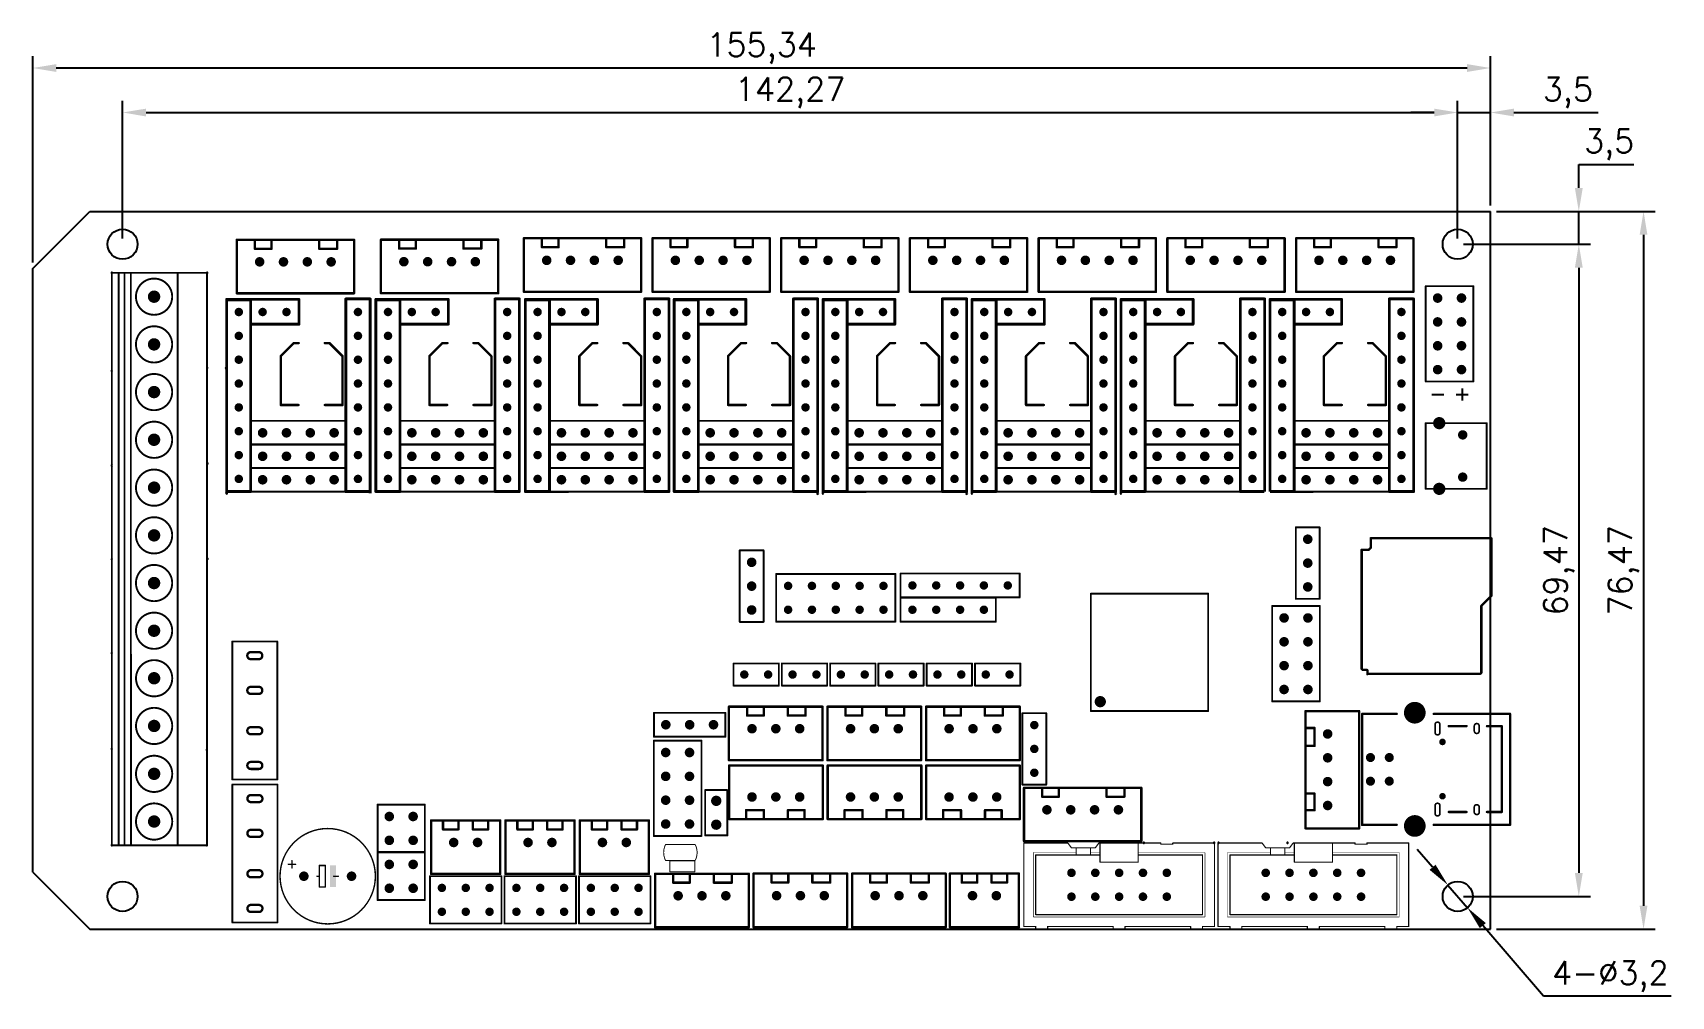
# Model space of a CAD drawing. Header units: millimetres. Extents: x 11 to 186, y 22 to 124.
import ezdxf

# ---------------------------------------------------------------- set-up
doc = ezdxf.new("R2010")
doc.units = ezdxf.units.MM
for name, color, linetype in [('KeepOutLayer', 6, 'Continuous'), ('PadHoleLayer', 156, 'Continuous'), ('TopOverlay', 2, 'Continuous')]:
    doc.layers.add(name, color=color, linetype=linetype)
doc.styles.get("Standard").update_dxf_attribs({"font": 'romans.shx'})
doc.dimstyles.new('ISO-25', dxfattribs={"dimtxt": 2.5, "dimasz": 2.5, "dimexe": 1.25, "dimexo": 0.625, "dimtad": 1, "dimtoh": 1, "dimtxsty": 'Standard', "dimcen": 2.5, "dimadec": 0, "dimazin": 0, "dimtfac": 1, "dimtmove": 0, "dimatfit": 3, "dimfxl": 1, "dimarcsym": 0})

msp = doc.modelspace()

# ---------------------------------------------------------------- blocks, each defined once
blk = doc.blocks.new('*D263')
at = {"color": 0, "lineweight": -2}
for p, q in [((20.85, 102.54), (20.85, 117.2)), ((163.12, 102.54), (163.12, 117.2)), ((23.35, 115.95), (160.62, 115.95))]:
    blk.add_line(p, q, dxfattribs=at)
at = {"color": 0}
for points in [[(23.35, 116.36), (23.35, 115.53), (20.85, 115.95)], [(160.62, 116.36), (160.62, 115.53), (163.12, 115.95)]]:
    blk.add_solid(points, dxfattribs=at)
at = {"layer": 'Defpoints', "color": 0}
for p in [(163.12, 115.95), (20.85, 101.92), (163.12, 101.92)]:
    blk.add_point(p, dxfattribs=at)
at = {"color": 0, "insert": (91.99, 118.06), "char_height": 2.5, "attachment_point": 5}
blk.add_mtext('142,27', dxfattribs=at)
blk = doc.blocks.new('*D264')
at = {"color": 0, "lineweight": -2}
for p, q in [((163.75, 101.92), (177.28, 101.92)), ((176.03, 99.42), (176.03, 34.95)), ((163.75, 32.45), (177.28, 32.45))]:
    blk.add_line(p, q, dxfattribs=at)
at = {"color": 0}
for points in [[(175.61, 99.42), (176.45, 99.42), (176.03, 101.92)], [(175.61, 34.95), (176.45, 34.95), (176.03, 32.45)]]:
    blk.add_solid(points, dxfattribs=at)
at = {"layer": 'Defpoints', "color": 0}
for p in [(163.12, 101.92), (163.12, 32.45), (176.03, 32.45)]:
    blk.add_point(p, dxfattribs=at)
at = {"color": 0, "insert": (173.92, 67.18), "char_height": 2.5, "attachment_point": 5, "rotation": 90}
blk.add_mtext('69,47', dxfattribs=at)
blk = doc.blocks.new('*D265')
at = {"color": 0, "lineweight": -2}
for p, q in [((167.25, 105.42), (184.18, 105.42)), ((182.93, 102.92), (182.93, 31.45)), ((167.25, 28.95), (184.18, 28.95))]:
    blk.add_line(p, q, dxfattribs=at)
at = {"color": 0}
for points in [[(182.51, 102.92), (183.34, 102.92), (182.93, 105.42)], [(182.51, 31.45), (183.34, 31.45), (182.93, 28.95)]]:
    blk.add_solid(points, dxfattribs=at)
at = {"layer": 'Defpoints', "color": 0}
for p in [(166.62, 105.42), (166.62, 28.95), (182.93, 28.95)]:
    blk.add_point(p, dxfattribs=at)
at = {"color": 0, "insert": (180.81, 67.18), "char_height": 2.5, "attachment_point": 5, "rotation": 90}
blk.add_mtext('76,47', dxfattribs=at)
blk = doc.blocks.new('*D266')
at = {"color": 0, "lineweight": -2}
for p, q in [((11.28, 99.97), (11.28, 121.94)), ((13.78, 120.69), (164.12, 120.69)), ((166.62, 106.04), (166.62, 121.94))]:
    blk.add_line(p, q, dxfattribs=at)
at = {"color": 0}
for points in [[(13.78, 121.1), (13.78, 120.27), (11.28, 120.69)], [(164.12, 121.1), (164.12, 120.27), (166.62, 120.69)]]:
    blk.add_solid(points, dxfattribs=at)
at = {"layer": 'Defpoints', "color": 0}
for p in [(166.62, 120.69), (166.62, 105.42), (11.28, 99.35)]:
    blk.add_point(p, dxfattribs=at)
at = {"color": 0, "insert": (88.95, 122.8), "char_height": 2.5, "attachment_point": 5}
blk.add_mtext('155,34', dxfattribs=at)
blk = doc.blocks.new('*D261')
at = {"color": 0, "lineweight": -2}
for p, q in [((176.03, 107.92), (176.03, 110.42)), ((176.03, 110.42), (181.89, 110.42)), ((167.25, 105.42), (177.28, 105.42)), ((176.03, 101.92), (176.03, 105.42)), ((167.25, 101.92), (177.28, 101.92)), ((176.03, 99.42), (176.03, 96.92))]:
    blk.add_line(p, q, dxfattribs=at)
at = {"color": 0}
for points in [[(175.61, 107.92), (176.45, 107.92), (176.03, 105.42)], [(175.61, 99.42), (176.45, 99.42), (176.03, 101.92)]]:
    blk.add_solid(points, dxfattribs=at)
at = {"layer": 'Defpoints', "color": 0}
for p in [(166.62, 105.42), (166.62, 101.92), (176.03, 101.92)]:
    blk.add_point(p, dxfattribs=at)
at = {"color": 0, "insert": (179.27, 112.53), "char_height": 2.5, "attachment_point": 5}
blk.add_mtext('3,5', dxfattribs=at)
blk = doc.blocks.new('*D262')
at = {"color": 0, "lineweight": -2}
for p, q in [((163.12, 102.54), (163.12, 117.2)), ((166.62, 106.04), (166.62, 117.2)), ((160.62, 115.95), (158.12, 115.95)), ((163.12, 115.95), (166.62, 115.95)), ((169.12, 115.95), (178.11, 115.95))]:
    blk.add_line(p, q, dxfattribs=at)
at = {"color": 0}
for points in [[(160.62, 116.36), (160.62, 115.53), (163.12, 115.95)], [(169.12, 116.36), (169.12, 115.53), (166.62, 115.95)]]:
    blk.add_solid(points, dxfattribs=at)
at = {"layer": 'Defpoints', "color": 0}
for p in [(166.62, 115.95), (166.62, 105.42), (163.12, 101.92)]:
    blk.add_point(p, dxfattribs=at)
at = {"color": 0, "insert": (174.87, 118.06), "char_height": 2.5, "attachment_point": 5}
blk.add_mtext('3,5', dxfattribs=at)
blk = doc.blocks.new('*D267')
at = {"color": 0, "lineweight": -2}
for p, q in [((160.45, 35.55), (158.82, 37.45)), ((162.08, 33.66), (164.17, 31.24)), ((172.28, 21.82), (165.8, 29.34)), ((185.88, 21.82), (172.28, 21.82))]:
    blk.add_line(p, q, dxfattribs=at)
at = {"color": 0}
for points in [[(160.76, 35.83), (160.13, 35.28), (162.08, 33.66)], [(166.12, 29.61), (165.48, 29.07), (164.17, 31.24)]]:
    blk.add_solid(points, dxfattribs=at)
at = {"layer": 'Defpoints', "color": 0}
for p in [(162.08, 33.66), (164.17, 31.24)]:
    blk.add_point(p, dxfattribs=at)
at = {"color": 0, "insert": (179.39, 23.93), "char_height": 2.5, "attachment_point": 5}
blk.add_mtext('4-∅3,2', dxfattribs=at)

# ---------------------------------------------------------------- dimensions: what is measured, and where the dimension line sits
for base, p1, p2, picture, middle in [((166.624, 120.687), (11.28, 99.349), (166.624, 105.419), '*D266', (88.952, 122.8)), ((163.124, 115.946), (20.85, 101.919), (163.124, 101.919), '*D263', (91.987, 118.059)), ((166.624, 115.946), (163.124, 101.919), (166.624, 105.419), '*D262', (174.868, 118.059))]:
    dim = msp.add_linear_dim(base=base, p1=p1, p2=p2, dimstyle='ISO-25')
    dim.commit()
    dim.dimension.update_dxf_attribs({"geometry": picture, "text_midpoint": middle})
dim = msp.add_linear_dim(base=(176.029, 101.919), p1=(166.624, 105.419), p2=(166.624, 101.919), angle=90, dimstyle='ISO-25')
dim.commit()
dim.dimension.update_dxf_attribs({"geometry": '*D261', "text_midpoint": (179.273, 110.419), "dimtype": 160})
for base, p1, p2, picture, middle in [((182.927, 28.948), (166.624, 105.419), (166.624, 28.948), '*D265', (180.814, 67.184)), ((176.029, 32.448), (163.124, 101.919), (163.124, 32.448), '*D264', (173.915, 67.183))]:
    dim = msp.add_linear_dim(base=base, p1=p1, p2=p2, angle=90, dimstyle='ISO-25')
    dim.commit()
    dim.dimension.update_dxf_attribs({"geometry": picture, "text_midpoint": middle})
dim = msp.add_diameter_dim_2p(p1=(162.08, 33.66), p2=(164.168, 31.236), text='4-<>', dimstyle='ISO-25')
dim.commit()
dim.dimension.update_dxf_attribs({"geometry": '*D267', "text_midpoint": (179.391, 21.818), "dimtype": 163})

# ---------------------------------------------------------------- linework, layer by layer
at = {"layer": 'KeepOutLayer'}
for p, q in [((11.28, 99.349), (17.351, 105.419)), ((17.351, 105.419), (166.624, 105.419)), ((166.624, 28.948), (166.624, 105.419)), ((11.28, 35.044), (11.28, 99.349)), ((11.28, 35.019), (17.351, 28.948)), ((17.351, 28.948), (166.624, 28.948))]:
    msp.add_line(p, q, dxfattribs=at)
at = {"layer": 'KeepOutLayer', "color": 6}
for centre in [(20.85, 101.919), (163.124, 101.919), (20.85, 32.448), (163.124, 32.448)]:
    msp.add_circle(centre, 1.6, dxfattribs=at)
at = {"layer": 'PadHoleLayer'}
for points, const_width in [([(35.204, 100.04, 1), (35.712, 100.04, 1)], 0.508), ([(37.744, 100.04, 1), (38.252, 100.04, 1)], 0.508), ([(40.284, 100.04, 1), (40.792, 100.04, 1)], 0.508), ([(42.824, 100.04, 1), (43.332, 100.04, 1)], 0.508), ([(50.571, 100.055, 1), (51.079, 100.055, 1)], 0.508), ([(53.111, 100.055, 1), (53.619, 100.055, 1)], 0.508), ([(55.651, 100.055, 1), (56.159, 100.055, 1)], 0.508), ([(58.191, 100.055, 1), (58.699, 100.055, 1)], 0.508), ([(65.791, 100.202, 1), (66.299, 100.202, 1)], 0.508), ([(68.331, 100.202, 1), (68.839, 100.202, 1)], 0.508), ([(70.871, 100.202, 1), (71.379, 100.202, 1)], 0.508), ([(73.411, 100.202, 1), (73.919, 100.202, 1)], 0.508), ([(79.507, 100.202, 1), (80.015, 100.202, 1)], 0.508), ([(82.047, 100.202, 1), (82.555, 100.202, 1)], 0.508), ([(84.587, 100.202, 1), (85.095, 100.202, 1)], 0.508), ([(87.127, 100.202, 1), (87.635, 100.202, 1)], 0.508), ([(93.223, 100.202, 1), (93.731, 100.202, 1)], 0.508), ([(95.763, 100.202, 1), (96.271, 100.202, 1)], 0.508), ([(98.303, 100.202, 1), (98.811, 100.202, 1)], 0.508), ([(100.843, 100.202, 1), (101.351, 100.202, 1)], 0.508), ([(106.939, 100.202, 1), (107.447, 100.202, 1)], 0.508), ([(109.479, 100.202, 1), (109.987, 100.202, 1)], 0.508), ([(112.019, 100.202, 1), (112.527, 100.202, 1)], 0.508), ([(114.559, 100.202, 1), (115.067, 100.202, 1)], 0.508), ([(120.655, 100.202, 1), (121.163, 100.202, 1)], 0.508), ([(123.195, 100.202, 1), (123.703, 100.202, 1)], 0.508), ([(125.735, 100.202, 1), (126.243, 100.202, 1)], 0.508), ([(128.275, 100.202, 1), (128.783, 100.202, 1)], 0.508), ([(134.371, 100.202, 1), (134.879, 100.202, 1)], 0.508), ([(136.911, 100.202, 1), (137.419, 100.202, 1)], 0.508), ([(139.451, 100.202, 1), (139.959, 100.202, 1)], 0.508), ([(141.991, 100.202, 1), (142.499, 100.202, 1)], 0.508), ([(148.087, 100.202, 1), (148.595, 100.202, 1)], 0.508), ([(150.627, 100.202, 1), (151.135, 100.202, 1)], 0.508), ([(153.167, 100.202, 1), (153.675, 100.202, 1)], 0.508), ([(155.707, 100.202, 1), (156.215, 100.202, 1)], 0.508), ([(24.206, 96.66, 1), (24.206, 96, 1)], 0.66), ([(160.988, 95.927, 1), (160.988, 96.437, 1)], 0.51), ([(163.528, 95.927, 1), (163.528, 96.437, 1)], 0.51), ([(33.234, 94.923, 1), (33.234, 94.473, 1)], 0.45), ([(35.774, 94.923, 1), (35.774, 94.473, 1)], 0.45), ([(38.314, 94.923, 1), (38.314, 94.473, 1)], 0.45), ([(45.934, 94.923, 1), (45.934, 94.473, 1)], 0.45), ([(49.135, 94.923, 1), (49.135, 94.473, 1)], 0.45), ([(51.675, 94.923, 1), (51.675, 94.473, 1)], 0.45), ([(54.215, 94.923, 1), (54.215, 94.473, 1)], 0.45), ([(61.835, 94.923, 1), (61.835, 94.473, 1)], 0.45), ([(65.078, 94.923, 1), (65.078, 94.473, 1)], 0.45), ([(67.618, 94.923, 1), (67.618, 94.473, 1)], 0.45), ([(70.158, 94.923, 1), (70.158, 94.473, 1)], 0.45), ([(77.778, 94.923, 1), (77.778, 94.473, 1)], 0.45), ([(80.927, 94.923, 1), (80.927, 94.473, 1)], 0.45), ([(83.467, 94.923, 1), (83.467, 94.473, 1)], 0.45), ([(86.007, 94.923, 1), (86.007, 94.473, 1)], 0.45), ([(93.627, 94.923, 1), (93.627, 94.473, 1)], 0.45), ([(96.802, 94.923, 1), (96.802, 94.473, 1)], 0.45), ([(99.342, 94.923, 1), (99.342, 94.473, 1)], 0.45), ([(101.882, 94.923, 1), (101.882, 94.473, 1)], 0.45), ([(109.502, 94.923, 1), (109.502, 94.473, 1)], 0.45), ([(112.677, 94.923, 1), (112.677, 94.473, 1)], 0.45), ([(115.217, 94.923, 1), (115.217, 94.473, 1)], 0.45), ([(117.757, 94.923, 1), (117.757, 94.473, 1)], 0.45), ([(125.377, 94.923, 1), (125.377, 94.473, 1)], 0.45), ([(128.552, 94.923, 1), (128.552, 94.473, 1)], 0.45), ([(131.092, 94.923, 1), (131.092, 94.473, 1)], 0.45), ([(133.632, 94.923, 1), (133.632, 94.473, 1)], 0.45), ([(141.252, 94.923, 1), (141.252, 94.473, 1)], 0.45), ([(144.427, 94.923, 1), (144.427, 94.473, 1)], 0.45), ([(146.967, 94.923, 1), (146.967, 94.473, 1)], 0.45), ([(149.507, 94.923, 1), (149.507, 94.473, 1)], 0.45), ([(157.127, 94.923, 1), (157.127, 94.473, 1)], 0.45), ([(33.234, 92.383, 1), (33.234, 91.933, 1)], 0.45), ([(45.934, 92.383, 1), (45.934, 91.933, 1)], 0.45), ([(49.135, 92.383, 1), (49.135, 91.933, 1)], 0.45), ([(61.835, 92.383, 1), (61.835, 91.933, 1)], 0.45), ([(65.078, 92.383, 1), (65.078, 91.933, 1)], 0.45), ([(77.778, 92.383, 1), (77.778, 91.933, 1)], 0.45), ([(80.927, 92.383, 1), (80.927, 91.933, 1)], 0.45), ([(93.627, 92.383, 1), (93.627, 91.933, 1)], 0.45), ([(96.802, 92.383, 1), (96.802, 91.933, 1)], 0.45), ([(109.502, 92.383, 1), (109.502, 91.933, 1)], 0.45), ([(112.677, 92.383, 1), (112.677, 91.933, 1)], 0.45), ([(125.377, 92.383, 1), (125.377, 91.933, 1)], 0.45), ([(128.552, 92.383, 1), (128.552, 91.933, 1)], 0.45), ([(141.252, 92.383, 1), (141.252, 91.933, 1)], 0.45), ([(144.427, 92.383, 1), (144.427, 91.933, 1)], 0.45), ([(157.127, 92.383, 1), (157.127, 91.933, 1)], 0.45), ([(160.988, 93.387, 1), (160.988, 93.897, 1)], 0.51), ([(163.528, 93.387, 1), (163.528, 93.897, 1)], 0.51), ([(24.206, 91.58, 1), (24.206, 90.92, 1)], 0.66), ([(160.988, 90.847, 1), (160.988, 91.357, 1)], 0.51), ([(163.528, 90.847, 1), (163.528, 91.357, 1)], 0.51), ([(33.234, 89.843, 1), (33.234, 89.393, 1)], 0.45), ([(45.934, 89.843, 1), (45.934, 89.393, 1)], 0.45), ([(49.135, 89.843, 1), (49.135, 89.393, 1)], 0.45), ([(61.835, 89.843, 1), (61.835, 89.393, 1)], 0.45), ([(65.078, 89.843, 1), (65.078, 89.393, 1)], 0.45), ([(77.778, 89.843, 1), (77.778, 89.393, 1)], 0.45), ([(80.927, 89.843, 1), (80.927, 89.393, 1)], 0.45), ([(93.627, 89.843, 1), (93.627, 89.393, 1)], 0.45), ([(96.802, 89.843, 1), (96.802, 89.393, 1)], 0.45), ([(109.502, 89.843, 1), (109.502, 89.393, 1)], 0.45), ([(112.677, 89.843, 1), (112.677, 89.393, 1)], 0.45), ([(125.377, 89.843, 1), (125.377, 89.393, 1)], 0.45), ([(128.552, 89.843, 1), (128.552, 89.393, 1)], 0.45), ([(141.252, 89.843, 1), (141.252, 89.393, 1)], 0.45), ([(144.427, 89.843, 1), (144.427, 89.393, 1)], 0.45), ([(157.127, 89.843, 1), (157.127, 89.393, 1)], 0.45), ([(160.988, 88.307, 1), (160.988, 88.817, 1)], 0.51), ([(163.528, 88.307, 1), (163.528, 88.817, 1)], 0.51), ([(33.234, 87.303, 1), (33.234, 86.853, 1)], 0.45), ([(45.934, 87.303, 1), (45.934, 86.853, 1)], 0.45), ([(49.135, 87.303, 1), (49.135, 86.853, 1)], 0.45), ([(61.835, 87.303, 1), (61.835, 86.853, 1)], 0.45), ([(65.078, 87.303, 1), (65.078, 86.853, 1)], 0.45), ([(77.778, 87.303, 1), (77.778, 86.853, 1)], 0.45), ([(80.927, 87.303, 1), (80.927, 86.853, 1)], 0.45), ([(93.627, 87.303, 1), (93.627, 86.853, 1)], 0.45), ([(96.802, 87.303, 1), (96.802, 86.853, 1)], 0.45), ([(109.502, 87.303, 1), (109.502, 86.853, 1)], 0.45), ([(112.677, 87.303, 1), (112.677, 86.853, 1)], 0.45), ([(125.377, 87.303, 1), (125.377, 86.853, 1)], 0.45), ([(128.552, 87.303, 1), (128.552, 86.853, 1)], 0.45), ([(141.252, 87.303, 1), (141.252, 86.853, 1)], 0.45), ([(144.427, 87.303, 1), (144.427, 86.853, 1)], 0.45), ([(157.127, 87.303, 1), (157.127, 86.853, 1)], 0.45), ([(24.206, 86.5, 1), (24.206, 85.84, 1)], 0.66), ([(33.234, 84.763, 1), (33.234, 84.313, 1)], 0.45), ([(45.934, 84.763, 1), (45.934, 84.313, 1)], 0.45), ([(49.135, 84.763, 1), (49.135, 84.313, 1)], 0.45), ([(61.835, 84.763, 1), (61.835, 84.313, 1)], 0.45), ([(65.078, 84.763, 1), (65.078, 84.313, 1)], 0.45), ([(77.778, 84.763, 1), (77.778, 84.313, 1)], 0.45), ([(80.927, 84.763, 1), (80.927, 84.313, 1)], 0.45), ([(93.627, 84.763, 1), (93.627, 84.313, 1)], 0.45), ([(96.802, 84.763, 1), (96.802, 84.313, 1)], 0.45), ([(109.502, 84.763, 1), (109.502, 84.313, 1)], 0.45), ([(112.677, 84.763, 1), (112.677, 84.313, 1)], 0.45), ([(125.377, 84.763, 1), (125.377, 84.313, 1)], 0.45), ([(128.552, 84.763, 1), (128.552, 84.313, 1)], 0.45), ([(141.252, 84.763, 1), (141.252, 84.313, 1)], 0.45), ([(144.427, 84.763, 1), (144.427, 84.313, 1)], 0.45), ([(157.127, 84.763, 1), (157.127, 84.313, 1)], 0.45), ([(33.234, 82.223, 1), (33.234, 81.773, 1)], 0.45), ([(36.029, 81.831, 1), (35.519, 81.831, 1)], 0.51), ([(38.569, 81.831, 1), (38.059, 81.831, 1)], 0.51), ([(41.109, 81.831, 1), (40.599, 81.831, 1)], 0.51), ([(43.649, 81.831, 1), (43.139, 81.831, 1)], 0.51), ([(45.934, 82.223, 1), (45.934, 81.773, 1)], 0.45), ([(49.135, 82.223, 1), (49.135, 81.773, 1)], 0.45), ([(51.93, 81.831, 1), (51.42, 81.831, 1)], 0.51), ([(54.47, 81.831, 1), (53.96, 81.831, 1)], 0.51), ([(57.01, 81.831, 1), (56.5, 81.831, 1)], 0.51), ([(59.55, 81.831, 1), (59.04, 81.831, 1)], 0.51), ([(61.835, 82.223, 1), (61.835, 81.773, 1)], 0.45), ([(65.078, 82.223, 1), (65.078, 81.773, 1)], 0.45), ([(67.873, 81.831, 1), (67.363, 81.831, 1)], 0.51), ([(70.413, 81.831, 1), (69.903, 81.831, 1)], 0.51), ([(72.953, 81.831, 1), (72.443, 81.831, 1)], 0.51), ([(75.493, 81.831, 1), (74.983, 81.831, 1)], 0.51), ([(77.778, 82.223, 1), (77.778, 81.773, 1)], 0.45), ([(80.927, 82.223, 1), (80.927, 81.773, 1)], 0.45), ([(83.722, 81.831, 1), (83.212, 81.831, 1)], 0.51), ([(86.262, 81.831, 1), (85.752, 81.831, 1)], 0.51), ([(88.802, 81.831, 1), (88.292, 81.831, 1)], 0.51), ([(91.342, 81.831, 1), (90.832, 81.831, 1)], 0.51), ([(93.627, 82.223, 1), (93.627, 81.773, 1)], 0.45), ([(96.802, 82.223, 1), (96.802, 81.773, 1)], 0.45), ([(99.597, 81.831, 1), (99.087, 81.831, 1)], 0.51), ([(102.137, 81.831, 1), (101.627, 81.831, 1)], 0.51), ([(104.677, 81.831, 1), (104.167, 81.831, 1)], 0.51), ([(107.217, 81.831, 1), (106.707, 81.831, 1)], 0.51), ([(109.502, 82.223, 1), (109.502, 81.773, 1)], 0.45), ([(112.677, 82.223, 1), (112.677, 81.773, 1)], 0.45), ([(115.472, 81.831, 1), (114.962, 81.831, 1)], 0.51), ([(118.012, 81.831, 1), (117.502, 81.831, 1)], 0.51), ([(120.552, 81.831, 1), (120.042, 81.831, 1)], 0.51), ([(123.092, 81.831, 1), (122.582, 81.831, 1)], 0.51), ([(125.377, 82.223, 1), (125.377, 81.773, 1)], 0.45), ([(128.552, 82.223, 1), (128.552, 81.773, 1)], 0.45), ([(131.347, 81.831, 1), (130.837, 81.831, 1)], 0.51), ([(133.887, 81.831, 1), (133.377, 81.831, 1)], 0.51), ([(136.427, 81.831, 1), (135.917, 81.831, 1)], 0.51), ([(138.967, 81.831, 1), (138.457, 81.831, 1)], 0.51), ([(141.252, 82.223, 1), (141.252, 81.773, 1)], 0.45), ([(144.427, 82.223, 1), (144.427, 81.773, 1)], 0.45), ([(147.222, 81.831, 1), (146.712, 81.831, 1)], 0.51), ([(149.762, 81.831, 1), (149.252, 81.831, 1)], 0.51), ([(152.302, 81.831, 1), (151.792, 81.831, 1)], 0.51), ([(154.842, 81.831, 1), (154.332, 81.831, 1)], 0.51), ([(157.127, 82.223, 1), (157.127, 81.773, 1)], 0.45), ([(161.158, 83.185, 1), (161.158, 82.535, 1)], 0.65), ([(163.658, 81.86, 1), (163.658, 81.36, 1)], 0.5), ([(24.206, 81.42, 1), (24.206, 80.76, 1)], 0.66), ([(33.234, 79.683, 1), (33.234, 79.233, 1)], 0.45), ([(36.029, 79.331, 1), (35.519, 79.331, 1)], 0.51), ([(38.569, 79.331, 1), (38.059, 79.331, 1)], 0.51), ([(41.109, 79.331, 1), (40.599, 79.331, 1)], 0.51), ([(43.649, 79.331, 1), (43.139, 79.331, 1)], 0.51), ([(45.934, 79.683, 1), (45.934, 79.233, 1)], 0.45), ([(49.135, 79.683, 1), (49.135, 79.233, 1)], 0.45), ([(51.93, 79.331, 1), (51.42, 79.331, 1)], 0.51), ([(54.47, 79.331, 1), (53.96, 79.331, 1)], 0.51), ([(57.01, 79.331, 1), (56.5, 79.331, 1)], 0.51), ([(59.55, 79.331, 1), (59.04, 79.331, 1)], 0.51), ([(61.835, 79.683, 1), (61.835, 79.233, 1)], 0.45), ([(65.078, 79.683, 1), (65.078, 79.233, 1)], 0.45), ([(67.873, 79.331, 1), (67.363, 79.331, 1)], 0.51), ([(70.413, 79.331, 1), (69.903, 79.331, 1)], 0.51), ([(72.953, 79.331, 1), (72.443, 79.331, 1)], 0.51), ([(75.493, 79.331, 1), (74.983, 79.331, 1)], 0.51), ([(77.778, 79.683, 1), (77.778, 79.233, 1)], 0.45), ([(80.927, 79.683, 1), (80.927, 79.233, 1)], 0.45), ([(83.722, 79.331, 1), (83.212, 79.331, 1)], 0.51), ([(86.262, 79.331, 1), (85.752, 79.331, 1)], 0.51), ([(88.802, 79.331, 1), (88.292, 79.331, 1)], 0.51), ([(91.342, 79.331, 1), (90.832, 79.331, 1)], 0.51), ([(93.627, 79.683, 1), (93.627, 79.233, 1)], 0.45), ([(96.802, 79.683, 1), (96.802, 79.233, 1)], 0.45), ([(99.597, 79.331, 1), (99.087, 79.331, 1)], 0.51), ([(102.137, 79.331, 1), (101.627, 79.331, 1)], 0.51), ([(104.677, 79.331, 1), (104.167, 79.331, 1)], 0.51), ([(107.217, 79.331, 1), (106.707, 79.331, 1)], 0.51), ([(109.502, 79.683, 1), (109.502, 79.233, 1)], 0.45), ([(112.677, 79.683, 1), (112.677, 79.233, 1)], 0.45), ([(115.472, 79.331, 1), (114.962, 79.331, 1)], 0.51), ([(118.012, 79.331, 1), (117.502, 79.331, 1)], 0.51), ([(120.552, 79.331, 1), (120.042, 79.331, 1)], 0.51), ([(123.092, 79.331, 1), (122.582, 79.331, 1)], 0.51), ([(125.377, 79.683, 1), (125.377, 79.233, 1)], 0.45), ([(128.552, 79.683, 1), (128.552, 79.233, 1)], 0.45), ([(131.347, 79.331, 1), (130.837, 79.331, 1)], 0.51), ([(133.887, 79.331, 1), (133.377, 79.331, 1)], 0.51), ([(136.427, 79.331, 1), (135.917, 79.331, 1)], 0.51), ([(138.967, 79.331, 1), (138.457, 79.331, 1)], 0.51), ([(141.252, 79.683, 1), (141.252, 79.233, 1)], 0.45), ([(144.427, 79.683, 1), (144.427, 79.233, 1)], 0.45), ([(147.222, 79.331, 1), (146.712, 79.331, 1)], 0.51), ([(149.762, 79.331, 1), (149.252, 79.331, 1)], 0.51), ([(152.302, 79.331, 1), (151.792, 79.331, 1)], 0.51), ([(154.842, 79.331, 1), (154.332, 79.331, 1)], 0.51), ([(157.127, 79.683, 1), (157.127, 79.233, 1)], 0.45), ([(33.234, 77.143, 1), (33.234, 76.693, 1)], 0.45), ([(36.029, 76.831, 1), (35.519, 76.831, 1)], 0.51), ([(38.569, 76.831, 1), (38.059, 76.831, 1)], 0.51), ([(41.109, 76.831, 1), (40.599, 76.831, 1)], 0.51), ([(43.649, 76.831, 1), (43.139, 76.831, 1)], 0.51), ([(45.934, 77.143, 1), (45.934, 76.693, 1)], 0.45), ([(49.135, 77.143, 1), (49.135, 76.693, 1)], 0.45), ([(51.93, 76.831, 1), (51.42, 76.831, 1)], 0.51), ([(54.47, 76.831, 1), (53.96, 76.831, 1)], 0.51), ([(57.01, 76.831, 1), (56.5, 76.831, 1)], 0.51), ([(59.55, 76.831, 1), (59.04, 76.831, 1)], 0.51), ([(61.835, 77.143, 1), (61.835, 76.693, 1)], 0.45), ([(65.078, 77.143, 1), (65.078, 76.693, 1)], 0.45), ([(67.873, 76.831, 1), (67.363, 76.831, 1)], 0.51), ([(70.413, 76.831, 1), (69.903, 76.831, 1)], 0.51), ([(72.953, 76.831, 1), (72.443, 76.831, 1)], 0.51), ([(75.493, 76.831, 1), (74.983, 76.831, 1)], 0.51), ([(77.778, 77.143, 1), (77.778, 76.693, 1)], 0.45), ([(80.927, 77.143, 1), (80.927, 76.693, 1)], 0.45), ([(83.722, 76.831, 1), (83.212, 76.831, 1)], 0.51), ([(86.262, 76.831, 1), (85.752, 76.831, 1)], 0.51), ([(88.802, 76.831, 1), (88.292, 76.831, 1)], 0.51), ([(91.342, 76.831, 1), (90.832, 76.831, 1)], 0.51), ([(93.627, 77.143, 1), (93.627, 76.693, 1)], 0.45), ([(96.802, 77.143, 1), (96.802, 76.693, 1)], 0.45), ([(99.597, 76.831, 1), (99.087, 76.831, 1)], 0.51), ([(102.137, 76.831, 1), (101.627, 76.831, 1)], 0.51), ([(104.677, 76.831, 1), (104.167, 76.831, 1)], 0.51), ([(107.217, 76.831, 1), (106.707, 76.831, 1)], 0.51), ([(109.502, 77.143, 1), (109.502, 76.693, 1)], 0.45), ([(112.677, 77.143, 1), (112.677, 76.693, 1)], 0.45), ([(115.472, 76.831, 1), (114.962, 76.831, 1)], 0.51), ([(118.012, 76.831, 1), (117.502, 76.831, 1)], 0.51), ([(120.552, 76.831, 1), (120.042, 76.831, 1)], 0.51), ([(123.092, 76.831, 1), (122.582, 76.831, 1)], 0.51), ([(125.377, 77.143, 1), (125.377, 76.693, 1)], 0.45), ([(128.552, 77.143, 1), (128.552, 76.693, 1)], 0.45), ([(131.347, 76.831, 1), (130.837, 76.831, 1)], 0.51), ([(133.887, 76.831, 1), (133.377, 76.831, 1)], 0.51), ([(136.427, 76.831, 1), (135.917, 76.831, 1)], 0.51), ([(138.967, 76.831, 1), (138.457, 76.831, 1)], 0.51), ([(141.252, 77.143, 1), (141.252, 76.693, 1)], 0.45), ([(144.427, 77.143, 1), (144.427, 76.693, 1)], 0.45), ([(147.222, 76.831, 1), (146.712, 76.831, 1)], 0.51), ([(149.762, 76.831, 1), (149.252, 76.831, 1)], 0.51), ([(152.302, 76.831, 1), (151.792, 76.831, 1)], 0.51), ([(154.842, 76.831, 1), (154.332, 76.831, 1)], 0.51), ([(157.127, 77.143, 1), (157.127, 76.693, 1)], 0.45), ([(163.658, 77.36, 1), (163.658, 76.86, 1)], 0.5), ([(24.206, 76.319, 1), (24.206, 75.658, 1)], 0.66), ([(161.158, 76.185, 1), (161.158, 75.535, 1)], 0.65), ([(24.206, 71.239, 1), (24.206, 70.578, 1)], 0.66), ([(147.145, 70.239, 1), (147.145, 70.749, 1)], 0.51), ([(87.887, 67.784, 1), (87.887, 68.294, 1)], 0.51), ([(147.145, 67.699, 1), (147.145, 68.209, 1)], 0.51), ([(24.206, 66.159, 1), (24.206, 65.498, 1)], 0.66), ([(87.887, 65.244, 1), (87.887, 65.754, 1)], 0.51), ([(91.548, 65.526, 1), (91.998, 65.526, 1)], 0.45), ([(94.088, 65.526, 1), (94.538, 65.526, 1)], 0.45), ([(96.628, 65.526, 1), (97.078, 65.526, 1)], 0.45), ([(99.168, 65.526, 1), (99.618, 65.526, 1)], 0.45), ([(101.708, 65.526, 1), (102.158, 65.526, 1)], 0.45), ([(105.242, 65.572, 1), (104.792, 65.572, 1)], 0.45), ([(107.782, 65.572, 1), (107.332, 65.572, 1)], 0.45), ([(110.322, 65.572, 1), (109.872, 65.572, 1)], 0.45), ([(112.862, 65.572, 1), (112.412, 65.572, 1)], 0.45), ([(115.402, 65.572, 1), (114.952, 65.572, 1)], 0.45), ([(147.145, 65.159, 1), (147.145, 65.669, 1)], 0.51), ([(87.887, 62.704, 1), (87.887, 63.214, 1)], 0.51), ([(91.548, 62.986, 1), (91.998, 62.986, 1)], 0.45), ([(94.088, 62.986, 1), (94.538, 62.986, 1)], 0.45), ([(96.628, 62.986, 1), (97.078, 62.986, 1)], 0.45), ([(99.168, 62.986, 1), (99.618, 62.986, 1)], 0.45), ([(101.708, 62.986, 1), (102.158, 62.986, 1)], 0.45), ([(104.792, 62.984, 1), (105.242, 62.984, 1)], 0.45), ([(107.332, 62.984, 1), (107.782, 62.984, 1)], 0.45), ([(109.872, 62.984, 1), (110.322, 62.984, 1)], 0.45), ([(112.412, 62.984, 1), (112.862, 62.984, 1)], 0.45), ([(24.206, 61.079, 1), (24.206, 60.418, 1)], 0.66), ([(144.624, 62.365, 1), (144.624, 61.855, 1)], 0.51), ([(147.164, 62.365, 1), (147.164, 61.855, 1)], 0.51), ([(144.624, 59.825, 1), (144.624, 59.315, 1)], 0.51), ([(147.164, 59.825, 1), (147.164, 59.315, 1)], 0.51), ([(35.366, 57.721), (34.516, 57.721, -1), (34.516, 58.471), (35.366, 58.471, -1)], 0.25), ([(24.212, 56.017, 1), (24.212, 55.357, 1)], 0.66), ([(86.878, 56.082, 1), (87.328, 56.082, 1)], 0.45), ([(89.418, 56.082, 1), (89.868, 56.082, 1)], 0.45), ([(92.023, 56.082, 1), (92.473, 56.082, 1)], 0.45), ([(94.563, 56.082, 1), (95.013, 56.082, 1)], 0.45), ([(97.169, 56.082, 1), (97.619, 56.082, 1)], 0.45), ([(99.709, 56.082, 1), (100.159, 56.082, 1)], 0.45), ([(102.314, 56.082, 1), (102.764, 56.082, 1)], 0.45), ([(104.854, 56.082, 1), (105.304, 56.082, 1)], 0.45), ([(107.46, 56.082, 1), (107.91, 56.082, 1)], 0.45), ([(110, 56.082, 1), (110.45, 56.082, 1)], 0.45), ([(112.605, 56.082, 1), (113.055, 56.082, 1)], 0.45), ([(115.145, 56.082, 1), (115.595, 56.082, 1)], 0.45), ([(144.624, 57.285, 1), (144.624, 56.775, 1)], 0.51), ([(147.164, 57.285, 1), (147.164, 56.775, 1)], 0.51), ([(34.516, 54.771), (35.366, 54.771, -1), (35.366, 54.021), (34.516, 54.021, -1)], 0.25), ([(144.624, 54.745, 1), (144.624, 54.235, 1)], 0.51), ([(147.164, 54.745, 1), (147.164, 54.235, 1)], 0.51), ([(158.552, 51.44, 1), (158.552, 52.596, 1)], 1.156), ([(24.212, 50.937, 1), (24.212, 50.277, 1)], 0.66), ([(78.485, 50.734, 1), (78.995, 50.734, 1)], 0.51), ([(81.025, 50.734, 1), (81.535, 50.734, 1)], 0.51), ([(83.565, 50.734, 1), (84.075, 50.734, 1)], 0.51), ([(87.67, 50.31, 1), (88.178, 50.31, 1)], 0.508), ([(90.21, 50.31, 1), (90.718, 50.31, 1)], 0.508), ([(92.75, 50.31, 1), (93.258, 50.31, 1)], 0.508), ([(98.173, 50.31, 1), (98.681, 50.31, 1)], 0.508), ([(100.713, 50.31, 1), (101.221, 50.31, 1)], 0.508), ([(103.253, 50.31, 1), (103.761, 50.31, 1)], 0.508), ([(108.676, 50.31, 1), (109.184, 50.31, 1)], 0.508), ([(111.216, 50.31, 1), (111.724, 50.31, 1)], 0.508), ([(113.756, 50.31, 1), (114.264, 50.31, 1)], 0.508), ([(118.008, 50.926, 1), (118.008, 50.476, 1)], 0.45), ([(161.237, 50.747), (161.237, 49.922, -1), (160.712, 49.922), (160.712, 50.747, -1)], 0.175), ([(165.417, 50.597), (165.417, 50.072, -1), (164.892, 50.072), (164.892, 50.597, -1)], 0.175), ([(34.516, 50.471), (35.366, 50.471, -1), (35.366, 49.721), (34.516, 49.721, -1)], 0.25), ([(149.267, 49.501, 1), (149.267, 50.009, 1)], 0.508), ([(161.504, 48.729, 1), (161.504, 49.079, 1)], 0.35), ([(78.726, 48.033, 1), (78.726, 47.523, 1)], 0.51), ([(81.266, 48.033, 1), (81.266, 47.523, 1)], 0.51), ([(118.008, 48.386, 1), (118.008, 47.936, 1)], 0.45), ([(149.267, 46.961, 1), (149.267, 47.469, 1)], 0.508), ([(153.828, 47.001, 1), (153.828, 47.484, 1)], 0.483), ([(155.834, 47.001, 1), (155.834, 47.484, 1)], 0.483), ([(24.212, 45.836, 1), (24.212, 45.176, 1)], 0.66), ([(34.516, 46.771), (35.366, 46.771, -1), (35.366, 46.021), (34.516, 46.021, -1)], 0.25), ([(78.726, 45.493, 1), (78.726, 44.983, 1)], 0.51), ([(81.266, 45.493, 1), (81.266, 44.983, 1)], 0.51), ([(118.008, 45.846, 1), (118.008, 45.396, 1)], 0.45), ([(149.267, 44.421, 1), (149.267, 44.929, 1)], 0.508), ([(153.828, 44.481, 1), (153.828, 44.964, 1)], 0.483), ([(155.834, 44.481, 1), (155.834, 44.964, 1)], 0.483), ([(34.528, 43.242), (35.378, 43.242, -1), (35.378, 42.492), (34.528, 42.492, -1)], 0.25), ([(78.726, 42.953, 1), (78.726, 42.443, 1)], 0.51), ([(81.266, 42.953, 1), (81.266, 42.443, 1)], 0.51), ([(84.114, 42.904, 1), (84.114, 42.354, 1)], 0.55), ([(88.178, 43.04, 1), (87.67, 43.04, 1)], 0.508), ([(90.718, 43.04, 1), (90.21, 43.04, 1)], 0.508), ([(93.258, 43.04, 1), (92.75, 43.04, 1)], 0.508), ([(98.681, 43.04, 1), (98.173, 43.04, 1)], 0.508), ([(101.221, 43.04, 1), (100.713, 43.04, 1)], 0.508), ([(103.761, 43.04, 1), (103.253, 43.04, 1)], 0.508), ([(109.177, 43.033, 1), (108.669, 43.033, 1)], 0.508), ([(111.717, 43.033, 1), (111.209, 43.033, 1)], 0.508), ([(114.257, 43.033, 1), (113.749, 43.033, 1)], 0.508), ([(119.096, 41.674, 1), (119.604, 41.674, 1)], 0.508), ([(121.636, 41.674, 1), (122.144, 41.674, 1)], 0.508), ([(124.176, 41.674, 1), (124.684, 41.674, 1)], 0.508), ([(126.716, 41.674, 1), (127.224, 41.674, 1)], 0.508), ([(149.267, 41.881, 1), (149.267, 42.389, 1)], 0.508), ([(161.237, 42.107), (161.237, 41.282, -1), (160.712, 41.282), (160.712, 42.107, -1)], 0.175), ([(161.504, 42.949, 1), (161.504, 43.299, 1)], 0.35), ([(165.417, 41.957), (165.417, 41.432, -1), (164.892, 41.432), (164.892, 41.957, -1)], 0.175), ([(24.212, 40.756, 1), (24.212, 40.096, 1)], 0.66), ([(49.274, 41.217, 1), (49.274, 40.707, 1)], 0.51), ([(51.814, 41.217, 1), (51.814, 40.707, 1)], 0.51), ([(78.726, 40.413, 1), (78.726, 39.903, 1)], 0.51), ([(81.266, 40.413, 1), (81.266, 39.903, 1)], 0.51), ([(84.114, 40.364, 1), (84.114, 39.814, 1)], 0.55), ([(158.552, 39.375, 1), (158.552, 40.53, 1)], 1.156), ([(34.528, 39.542), (35.378, 39.542, -1), (35.378, 38.792), (34.528, 38.792, -1)], 0.25), ([(49.274, 38.677, 1), (49.274, 38.167, 1)], 0.51), ([(51.814, 38.677, 1), (51.814, 38.167, 1)], 0.51), ([(55.883, 38.194, 1), (56.391, 38.194, 1)], 0.508), ([(58.423, 38.194, 1), (58.931, 38.194, 1)], 0.508), ([(63.807, 38.194, 1), (64.315, 38.194, 1)], 0.508), ([(66.347, 38.194, 1), (66.855, 38.194, 1)], 0.508), ([(71.732, 38.194, 1), (72.24, 38.194, 1)], 0.508), ([(74.272, 38.194, 1), (74.78, 38.194, 1)], 0.508), ([(34.528, 35.242), (35.378, 35.242, -1), (35.378, 34.492), (34.528, 34.492, -1)], 0.25), ([(39.915, 34.6, 1), (40.423, 34.6, 1)], 0.508), ([(44.995, 34.6, 1), (45.503, 34.6, 1)], 0.508), ([(49.274, 36.112, 1), (49.274, 35.602, 1)], 0.51), ([(51.814, 36.112, 1), (51.814, 35.602, 1)], 0.51), ([(122.194, 34.959, 1), (121.737, 34.959, 1)], 0.457), ([(124.734, 34.959, 1), (124.277, 34.959, 1)], 0.457), ([(127.274, 34.959, 1), (126.817, 34.959, 1)], 0.457), ([(129.814, 34.959, 1), (129.357, 34.959, 1)], 0.457), ([(132.354, 34.959, 1), (131.897, 34.959, 1)], 0.457), ([(142.895, 34.959, 1), (142.438, 34.959, 1)], 0.457), ([(145.435, 34.959, 1), (144.978, 34.959, 1)], 0.457), ([(147.975, 34.959, 1), (147.518, 34.959, 1)], 0.457), ([(150.515, 34.959, 1), (150.058, 34.959, 1)], 0.457), ([(153.055, 34.959, 1), (152.598, 34.959, 1)], 0.457), ([(49.274, 33.572, 1), (49.274, 33.062, 1)], 0.51), ([(51.814, 33.572, 1), (51.814, 33.062, 1)], 0.51), ([(55.104, 33.354, 1), (54.654, 33.354, 1)], 0.45), ([(57.644, 33.354, 1), (57.194, 33.354, 1)], 0.45), ([(60.184, 33.354, 1), (59.734, 33.354, 1)], 0.45), ([(63.041, 33.354, 1), (62.591, 33.354, 1)], 0.45), ([(65.581, 33.354, 1), (65.131, 33.354, 1)], 0.45), ([(68.121, 33.354, 1), (67.671, 33.354, 1)], 0.45), ([(70.979, 33.354, 1), (70.529, 33.354, 1)], 0.45), ([(73.519, 33.354, 1), (73.069, 33.354, 1)], 0.45), ([(76.059, 33.354, 1), (75.609, 33.354, 1)], 0.45), ([(35.378, 30.792), (34.528, 30.792, -1), (34.528, 31.542), (35.378, 31.542, -1)], 0.25), ([(79.8, 32.516, 1), (80.308, 32.516, 1)], 0.508), ([(82.34, 32.516, 1), (82.848, 32.516, 1)], 0.508), ([(84.88, 32.516, 1), (85.388, 32.516, 1)], 0.508), ([(90.29, 32.526, 1), (90.798, 32.526, 1)], 0.508), ([(92.83, 32.526, 1), (93.338, 32.526, 1)], 0.508), ([(95.37, 32.526, 1), (95.878, 32.526, 1)], 0.508), ([(100.793, 32.526, 1), (101.301, 32.526, 1)], 0.508), ([(103.333, 32.526, 1), (103.841, 32.526, 1)], 0.508), ([(105.873, 32.526, 1), (106.381, 32.526, 1)], 0.508), ([(111.166, 32.526, 1), (111.674, 32.526, 1)], 0.508), ([(113.706, 32.526, 1), (114.214, 32.526, 1)], 0.508), ([(122.194, 32.419, 1), (121.737, 32.419, 1)], 0.457), ([(124.734, 32.419, 1), (124.277, 32.419, 1)], 0.457), ([(127.274, 32.419, 1), (126.817, 32.419, 1)], 0.457), ([(129.814, 32.419, 1), (129.357, 32.419, 1)], 0.457), ([(132.354, 32.419, 1), (131.897, 32.419, 1)], 0.457), ([(142.895, 32.419, 1), (142.438, 32.419, 1)], 0.457), ([(145.435, 32.419, 1), (144.978, 32.419, 1)], 0.457), ([(147.975, 32.419, 1), (147.518, 32.419, 1)], 0.457), ([(150.515, 32.419, 1), (150.058, 32.419, 1)], 0.457), ([(153.055, 32.419, 1), (152.598, 32.419, 1)], 0.457), ([(55.104, 30.814, 1), (54.654, 30.814, 1)], 0.45), ([(57.644, 30.814, 1), (57.194, 30.814, 1)], 0.45), ([(60.184, 30.814, 1), (59.734, 30.814, 1)], 0.45), ([(63.041, 30.814, 1), (62.591, 30.814, 1)], 0.45), ([(65.581, 30.814, 1), (65.131, 30.814, 1)], 0.45), ([(68.121, 30.814, 1), (67.671, 30.814, 1)], 0.45), ([(70.979, 30.814, 1), (70.529, 30.814, 1)], 0.45), ([(73.519, 30.814, 1), (73.069, 30.814, 1)], 0.45), ([(76.059, 30.814, 1), (75.609, 30.814, 1)], 0.45)]:
    msp.add_lwpolyline(points, format="xyb", close=True, dxfattribs=dict(at, const_width=const_width))
at = {"layer": 'TopOverlay'}
for p, q in [((160.353, 85.913), (161.638, 85.913)), ((162.954, 85.913), (164.239, 85.913)), ((163.596, 86.555), (163.596, 85.27))]:
    msp.add_line(p, q, dxfattribs=at)
for points, const_width in [([(33.018, 96.69), (33.018, 102.39)], 0.254), ([(33.018, 102.39), (45.518, 102.39)], 0.254), ([(34.95, 101.437), (34.95, 102.39)], 0.254), ([(34.95, 101.437), (36.728, 101.437)], 0.254), ([(36.728, 101.437), (36.728, 102.326)], 0.254), ([(41.808, 101.437), (41.808, 102.326)], 0.254), ([(41.808, 101.437), (43.713, 101.437)], 0.254), ([(43.713, 101.437), (43.713, 102.39)], 0.254), ([(45.518, 96.69), (45.518, 102.39)], 0.254), ([(48.385, 102.405), (60.885, 102.405)], 0.254), ([(48.385, 96.705), (48.385, 102.405)], 0.254), ([(50.317, 101.452), (50.317, 102.405)], 0.254), ([(50.317, 101.452), (52.095, 101.452)], 0.254), ([(52.095, 101.452), (52.095, 102.341)], 0.254), ([(57.175, 101.452), (57.175, 102.341)], 0.254), ([(57.175, 101.452), (59.08, 101.452)], 0.254), ([(59.08, 101.452), (59.08, 102.405)], 0.254), ([(60.885, 96.705), (60.885, 102.405)], 0.254), ([(63.605, 96.852), (63.605, 102.552)], 0.254), ([(63.605, 102.552), (76.105, 102.552)], 0.254), ([(65.537, 101.599), (65.537, 102.552)], 0.254), ([(65.537, 101.599), (67.315, 101.599)], 0.254), ([(67.315, 101.599), (67.315, 102.488)], 0.254), ([(72.395, 101.599), (72.395, 102.488)], 0.254), ([(72.395, 101.599), (74.3, 101.599)], 0.254), ([(74.3, 101.599), (74.3, 102.552)], 0.254), ([(76.105, 96.852), (76.105, 102.552)], 0.254), ([(77.321, 102.552), (89.821, 102.552)], 0.254), ([(77.321, 96.852), (77.321, 102.552)], 0.254), ([(79.253, 101.599), (79.253, 102.552)], 0.254), ([(79.253, 101.599), (81.031, 101.599)], 0.254), ([(81.031, 101.599), (81.031, 102.488)], 0.254), ([(86.111, 101.599), (86.111, 102.488)], 0.254), ([(86.111, 101.599), (88.016, 101.599)], 0.254), ([(88.016, 101.599), (88.016, 102.552)], 0.254), ([(89.821, 96.852), (89.821, 102.552)], 0.254), ([(91.037, 96.852), (91.037, 102.552)], 0.254), ([(91.037, 102.552), (103.537, 102.552)], 0.254), ([(92.969, 101.599), (92.969, 102.552)], 0.254), ([(92.969, 101.599), (94.747, 101.599)], 0.254), ([(94.747, 101.599), (94.747, 102.488)], 0.254), ([(99.827, 101.599), (99.827, 102.488)], 0.254), ([(99.827, 101.599), (101.732, 101.599)], 0.254), ([(101.732, 101.599), (101.732, 102.552)], 0.254), ([(103.537, 96.852), (103.537, 102.552)], 0.254), ([(104.753, 96.852), (104.753, 102.552)], 0.254), ([(104.753, 102.552), (117.253, 102.552)], 0.254), ([(106.685, 101.599), (106.685, 102.552)], 0.254), ([(106.685, 101.599), (108.463, 101.599)], 0.254), ([(108.463, 101.599), (108.463, 102.488)], 0.254), ([(113.543, 101.599), (113.543, 102.488)], 0.254), ([(113.543, 101.599), (115.448, 101.599)], 0.254), ([(115.448, 101.599), (115.448, 102.552)], 0.254), ([(117.253, 96.852), (117.253, 102.552)], 0.254), ([(118.469, 102.552), (130.969, 102.552)], 0.254), ([(118.469, 96.852), (118.469, 102.552)], 0.254), ([(120.401, 101.599), (120.401, 102.552)], 0.254), ([(120.401, 101.599), (122.179, 101.599)], 0.254), ([(122.179, 101.599), (122.179, 102.488)], 0.254), ([(127.259, 101.599), (127.259, 102.488)], 0.254), ([(127.259, 101.599), (129.164, 101.599)], 0.254), ([(129.164, 101.599), (129.164, 102.552)], 0.254), ([(130.969, 96.852), (130.969, 102.552)], 0.254), ([(132.185, 102.552), (144.685, 102.552)], 0.254), ([(132.185, 96.852), (132.185, 102.552)], 0.254), ([(134.117, 101.599), (134.117, 102.552)], 0.254), ([(134.117, 101.599), (135.895, 101.599)], 0.254), ([(135.895, 101.599), (135.895, 102.488)], 0.254), ([(140.975, 101.599), (140.975, 102.488)], 0.254), ([(140.975, 101.599), (142.88, 101.599)], 0.254), ([(142.88, 101.599), (142.88, 102.552)], 0.254), ([(144.685, 96.852), (144.685, 102.552)], 0.254), ([(145.901, 96.852), (145.901, 102.552)], 0.254), ([(145.901, 102.552), (158.401, 102.552)], 0.254), ([(147.833, 101.599), (147.833, 102.552)], 0.254), ([(147.833, 101.599), (149.611, 101.599)], 0.254), ([(149.611, 101.599), (149.611, 102.488)], 0.254), ([(154.691, 101.599), (154.691, 102.488)], 0.254), ([(154.691, 101.599), (156.596, 101.599)], 0.254), ([(156.596, 101.599), (156.596, 102.552)], 0.254), ([(158.401, 96.852), (158.401, 102.552)], 0.254), ([(19.706, 58.209), (19.706, 98.87)], 0.203), ([(19.706, 98.87), (20.854, 98.87)], 0.203), ([(20.431, 58.209), (20.431, 98.87)], 0.203), ([(20.879, 98.87), (21.733, 98.87)], 0.203), ([(21.053, 58.209), (21.053, 98.87)], 0.203), ([(21.733, 98.87), (26.721, 98.87)], 0.203), ([(21.733, 58.209), (21.733, 98.87)], 0.203), ([(26.721, 98.87), (29.856, 98.87)], 0.203), ([(26.721, 58.209), (26.721, 98.87)], 0.203), ([(29.856, 37.896), (29.856, 98.87)], 0.203), ([(31.934, 96.044), (39.655, 96.044)], 0.3), ([(31.934, 75.407), (31.934, 95.968)], 0.3), ([(31.934, 95.968), (34.504, 95.968)], 0.3), ([(33.018, 96.69), (35.776, 96.69)], 0.254), ([(34.504, 75.572), (34.504, 95.968)], 0.3), ([(35.776, 96.69), (42.773, 96.69)], 0.254), ([(39.655, 93.398), (39.655, 96.044)], 0.3), ([(42.773, 96.69), (45.518, 96.69)], 0.254), ([(44.639, 75.572), (44.639, 96.095)], 0.3), ([(44.639, 96.095), (47.234, 96.095)], 0.3), ([(47.234, 75.387), (47.234, 96.095)], 0.3), ([(47.835, 96.044), (55.555, 96.044)], 0.3), ([(47.835, 75.572), (47.835, 95.968)], 0.3), ([(47.835, 95.968), (50.405, 95.968)], 0.3), ([(48.385, 96.705), (51.143, 96.705)], 0.254), ([(50.405, 75.572), (50.405, 95.968)], 0.3), ([(51.143, 96.705), (58.14, 96.705)], 0.254), ([(55.555, 93.398), (55.555, 96.044)], 0.3), ([(58.14, 96.705), (60.885, 96.705)], 0.254), ([(60.539, 96.095), (63.135, 96.095)], 0.3), ([(60.539, 75.572), (60.539, 96.095)], 0.3), ([(63.135, 75.572), (63.135, 96.095)], 0.3), ([(63.605, 96.852), (66.363, 96.852)], 0.254), ([(63.778, 96.044), (71.456, 96.044)], 0.3), ([(63.778, 75.572), (63.778, 95.968)], 0.3), ([(63.778, 95.968), (66.348, 95.968)], 0.3), ([(66.348, 75.572), (66.348, 95.968)], 0.3), ([(66.363, 96.852), (73.361, 96.852)], 0.254), ([(71.456, 93.398), (71.456, 96.044)], 0.3), ([(73.361, 96.852), (76.105, 96.852)], 0.254), ([(76.482, 96.095), (79.078, 96.095)], 0.3), ([(76.482, 75.572), (76.482, 96.095)], 0.3), ([(77.321, 96.852), (80.079, 96.852)], 0.254), ([(79.078, 75.572), (79.078, 96.095)], 0.3), ([(79.627, 96.044), (87.274, 96.044)], 0.3), ([(79.627, 95.968), (82.197, 95.968)], 0.3), ([(79.627, 75.572), (79.627, 95.968)], 0.3), ([(80.079, 96.852), (87.077, 96.852)], 0.254), ([(82.197, 75.572), (82.197, 95.968)], 0.3), ([(87.077, 96.852), (89.821, 96.852)], 0.254), ([(87.274, 93.398), (87.274, 96.044)], 0.3), ([(91.037, 96.852), (93.795, 96.852)], 0.254), ([(92.332, 75.572), (92.332, 96.095)], 0.3), ([(92.332, 96.095), (94.927, 96.095)], 0.3), ([(93.795, 96.852), (100.793, 96.852)], 0.254), ([(94.927, 75.572), (94.927, 96.095)], 0.3), ([(95.502, 96.044), (103.149, 96.044)], 0.3), ([(95.502, 95.968), (98.072, 95.968)], 0.3), ([(95.502, 75.572), (95.502, 95.968)], 0.3), ([(98.072, 75.572), (98.072, 95.968)], 0.3), ([(100.793, 96.852), (103.537, 96.852)], 0.254), ([(103.149, 93.398), (103.149, 96.044)], 0.3), ([(104.753, 96.852), (107.511, 96.852)], 0.254), ([(107.511, 96.852), (114.509, 96.852)], 0.254), ([(108.207, 75.572), (108.207, 96.095)], 0.3), ([(108.207, 96.095), (110.802, 96.095)], 0.3), ([(110.802, 75.572), (110.802, 96.095)], 0.3), ([(111.377, 96.044), (119.081, 96.044)], 0.3), ([(111.377, 75.572), (111.377, 95.968)], 0.3), ([(111.377, 95.968), (113.947, 95.968)], 0.3), ([(113.947, 75.572), (113.947, 95.968)], 0.3), ([(114.509, 96.852), (117.253, 96.852)], 0.254), ([(118.469, 96.852), (121.227, 96.852)], 0.254), ([(119.081, 93.398), (119.081, 96.044)], 0.3), ([(121.227, 96.852), (128.225, 96.852)], 0.254), ([(124.082, 96.095), (126.677, 96.095)], 0.3), ([(124.082, 75.572), (124.082, 96.095)], 0.3), ([(126.677, 75.572), (126.677, 96.095)], 0.3), ([(127.252, 96.044), (134.93, 96.044)], 0.3), ([(127.252, 75.572), (127.252, 95.968)], 0.3), ([(127.252, 95.968), (129.822, 95.968)], 0.3), ([(128.225, 96.852), (130.969, 96.852)], 0.254), ([(129.822, 75.572), (129.822, 95.968)], 0.3), ([(132.185, 96.852), (134.943, 96.852)], 0.254), ([(134.93, 93.398), (134.93, 96.044)], 0.3), ([(134.943, 96.852), (141.941, 96.852)], 0.254), ([(139.957, 96.095), (142.552, 96.095)], 0.3), ([(139.957, 75.572), (139.957, 96.095)], 0.3), ([(141.941, 96.852), (144.685, 96.852)], 0.254), ([(142.552, 75.572), (142.552, 96.095)], 0.3), ([(143.127, 96.044), (150.754, 96.044)], 0.3), ([(143.127, 75.572), (143.127, 95.968)], 0.3), ([(143.127, 95.968), (145.697, 95.968)], 0.3), ([(145.697, 75.572), (145.697, 95.968)], 0.3), ([(145.901, 96.852), (148.659, 96.852)], 0.254), ([(148.659, 96.852), (155.657, 96.852)], 0.254), ([(150.754, 93.398), (150.754, 96.044)], 0.3), ([(155.657, 96.852), (158.401, 96.852)], 0.254), ([(155.832, 96.095), (158.427, 96.095)], 0.3), ([(155.832, 75.572), (155.832, 96.095)], 0.3), ([(158.427, 75.572), (158.427, 96.095)], 0.3), ([(159.718, 87.292), (159.718, 97.452)], 0.2), ([(159.718, 97.452), (162.258, 97.452)], 0.2), ([(162.258, 97.452), (164.798, 97.452)], 0.2), ([(164.798, 87.292), (164.798, 97.452)], 0.2), ([(34.631, 93.398), (39.655, 93.398)], 0.3), ([(50.532, 93.398), (55.555, 93.398)], 0.3), ([(66.475, 93.398), (71.456, 93.398)], 0.3), ([(82.324, 93.398), (87.274, 93.398)], 0.3), ([(98.199, 93.398), (103.149, 93.398)], 0.3), ([(114.074, 93.398), (119.081, 93.398)], 0.3), ([(129.949, 93.398), (134.93, 93.398)], 0.3), ([(145.824, 93.398), (150.754, 93.398)], 0.3), ([(37.701, 89.994), (39.101, 91.394)], 0.254), ([(39.115, 91.394), (39.615, 91.394)], 0.254), ([(42.401, 91.394), (42.887, 91.394)], 0.254), ([(42.887, 91.394), (44.301, 89.98)], 0.254), ([(53.551, 89.994), (54.951, 91.394)], 0.254), ([(54.965, 91.394), (55.465, 91.394)], 0.254), ([(58.251, 91.394), (58.736, 91.394)], 0.254), ([(58.736, 91.394), (60.151, 89.98)], 0.254), ([(69.525, 89.994), (70.925, 91.394)], 0.254), ([(70.939, 91.394), (71.439, 91.394)], 0.254), ([(74.225, 91.394), (74.711, 91.394)], 0.254), ([(74.711, 91.394), (76.125, 89.98)], 0.254), ([(85.374, 89.994), (86.774, 91.394)], 0.254), ([(86.789, 91.394), (87.289, 91.394)], 0.254), ([(90.074, 91.394), (90.56, 91.394)], 0.254), ([(90.56, 91.394), (91.974, 89.98)], 0.254), ([(101.249, 89.994), (102.649, 91.394)], 0.254), ([(102.664, 91.394), (103.164, 91.394)], 0.254), ([(105.949, 91.394), (106.435, 91.394)], 0.254), ([(106.435, 91.394), (107.849, 89.98)], 0.254), ([(117.124, 89.994), (118.524, 91.394)], 0.254), ([(118.539, 91.394), (119.039, 91.394)], 0.254), ([(121.824, 91.394), (122.31, 91.394)], 0.254), ([(122.31, 91.394), (123.724, 89.98)], 0.254), ([(132.999, 89.994), (134.399, 91.394)], 0.254), ([(134.414, 91.394), (134.914, 91.394)], 0.254), ([(137.699, 91.394), (138.185, 91.394)], 0.254), ([(138.185, 91.394), (139.599, 89.98)], 0.254), ([(148.874, 89.994), (150.274, 91.394)], 0.254), ([(150.289, 91.394), (150.789, 91.394)], 0.254), ([(153.574, 91.394), (154.06, 91.394)], 0.254), ([(154.06, 91.394), (155.474, 89.98)], 0.254), ([(37.701, 84.794), (37.701, 89.994)], 0.254), ([(44.301, 84.794), (44.301, 89.98)], 0.254), ([(53.551, 84.794), (53.551, 89.994)], 0.254), ([(60.151, 84.794), (60.151, 89.98)], 0.254), ([(69.525, 84.794), (69.525, 89.994)], 0.254), ([(76.125, 84.794), (76.125, 89.98)], 0.254), ([(85.374, 84.794), (85.374, 89.994)], 0.254), ([(91.974, 84.794), (91.974, 89.98)], 0.254), ([(101.249, 84.794), (101.249, 89.994)], 0.254), ([(107.849, 84.794), (107.849, 89.98)], 0.254), ([(117.124, 84.794), (117.124, 89.994)], 0.254), ([(123.724, 84.794), (123.724, 89.98)], 0.254), ([(132.999, 84.794), (132.999, 89.994)], 0.254), ([(139.599, 84.794), (139.599, 89.98)], 0.254), ([(148.874, 84.794), (148.874, 89.994)], 0.254), ([(155.474, 84.794), (155.474, 89.98)], 0.254), ([(159.718, 87.292), (162.258, 87.292)], 0.2), ([(162.258, 87.292), (164.798, 87.292)], 0.2), ([(37.701, 84.794), (39.601, 84.794)], 0.254), ([(42.401, 84.794), (44.301, 84.794)], 0.254), ([(53.551, 84.794), (55.451, 84.794)], 0.254), ([(58.251, 84.794), (60.151, 84.794)], 0.254), ([(69.525, 84.794), (71.425, 84.794)], 0.254), ([(74.225, 84.794), (76.125, 84.794)], 0.254), ([(85.374, 84.794), (87.274, 84.794)], 0.254), ([(90.074, 84.794), (91.974, 84.794)], 0.254), ([(101.249, 84.794), (103.149, 84.794)], 0.254), ([(105.949, 84.794), (107.849, 84.794)], 0.254), ([(117.124, 84.794), (119.024, 84.794)], 0.254), ([(121.824, 84.794), (123.724, 84.794)], 0.254), ([(132.999, 84.794), (134.899, 84.794)], 0.254), ([(137.699, 84.794), (139.599, 84.794)], 0.254), ([(148.874, 84.794), (150.774, 84.794)], 0.254), ([(153.574, 84.794), (155.474, 84.794)], 0.254), ([(34.504, 83.101), (44.664, 83.101)], 0.2), ([(34.504, 80.561), (34.504, 83.101)], 0.2), ([(44.664, 80.561), (44.664, 83.101)], 0.2), ([(50.405, 80.561), (50.405, 83.101)], 0.2), ([(50.405, 83.101), (60.565, 83.101)], 0.2), ([(60.565, 80.561), (60.565, 83.101)], 0.2), ([(66.348, 83.101), (76.508, 83.101)], 0.2), ([(66.348, 80.561), (66.348, 83.101)], 0.2), ([(76.508, 80.561), (76.508, 83.101)], 0.2), ([(82.197, 83.101), (92.357, 83.101)], 0.2), ([(82.197, 80.561), (82.197, 83.101)], 0.2), ([(92.357, 80.561), (92.357, 83.101)], 0.2), ([(98.072, 83.101), (108.232, 83.101)], 0.2), ([(98.072, 80.561), (98.072, 83.101)], 0.2), ([(108.232, 80.561), (108.232, 83.101)], 0.2), ([(113.947, 83.101), (124.107, 83.101)], 0.2), ([(113.947, 80.561), (113.947, 83.101)], 0.2), ([(124.107, 80.561), (124.107, 83.101)], 0.2), ([(129.822, 83.101), (139.982, 83.101)], 0.2), ([(129.822, 80.561), (129.822, 83.101)], 0.2), ([(139.982, 80.561), (139.982, 83.101)], 0.2), ([(145.697, 83.101), (155.857, 83.101)], 0.2), ([(145.697, 80.561), (145.697, 83.101)], 0.2), ([(155.857, 80.561), (155.857, 83.101)], 0.2), ([(159.708, 82.86), (166.208, 82.86)], 0.2), ([(159.708, 75.86), (159.708, 82.86)], 0.2), ([(166.208, 75.86), (166.208, 82.86)], 0.2), ([(34.504, 80.601), (44.664, 80.601)], 0.2), ([(34.504, 78.061), (34.504, 80.601)], 0.2), ([(34.504, 80.561), (44.664, 80.561)], 0.2), ([(44.664, 80.601), (44.664, 78.061)], 0.2), ([(50.405, 78.061), (50.405, 80.601)], 0.2), ([(50.405, 80.601), (60.565, 80.601)], 0.2), ([(50.405, 80.561), (60.565, 80.561)], 0.2), ([(60.565, 78.061), (60.565, 80.601)], 0.2), ([(66.348, 80.601), (76.508, 80.601)], 0.2), ([(66.348, 78.061), (66.348, 80.601)], 0.2), ([(66.348, 80.561), (76.508, 80.561)], 0.2), ([(76.508, 78.061), (76.508, 80.601)], 0.2), ([(82.197, 80.601), (92.357, 80.601)], 0.2), ([(82.197, 78.061), (82.197, 80.601)], 0.2), ([(82.197, 80.561), (92.357, 80.561)], 0.2), ([(92.357, 78.061), (92.357, 80.601)], 0.2), ([(98.072, 80.601), (108.232, 80.601)], 0.2), ([(98.072, 78.061), (98.072, 80.601)], 0.2), ([(98.072, 80.561), (108.232, 80.561)], 0.2), ([(108.232, 78.061), (108.232, 80.601)], 0.2), ([(113.947, 80.601), (124.107, 80.601)], 0.2), ([(113.947, 78.061), (113.947, 80.601)], 0.2), ([(113.947, 80.561), (124.107, 80.561)], 0.2), ([(124.107, 78.061), (124.107, 80.601)], 0.2), ([(129.822, 80.601), (139.982, 80.601)], 0.2), ([(129.822, 78.061), (129.822, 80.601)], 0.2), ([(129.822, 80.561), (139.982, 80.561)], 0.2), ([(139.982, 78.061), (139.982, 80.601)], 0.2), ([(145.697, 80.601), (155.857, 80.601)], 0.2), ([(145.697, 78.061), (145.697, 80.601)], 0.2), ([(145.697, 80.561), (155.857, 80.561)], 0.2), ([(155.857, 78.061), (155.857, 80.601)], 0.2), ([(34.504, 78.101), (44.664, 78.101)], 0.2), ([(34.504, 75.561), (34.504, 78.101)], 0.2), ([(34.504, 78.061), (44.664, 78.061)], 0.2), ([(44.664, 75.561), (44.664, 78.101)], 0.2), ([(50.405, 75.561), (50.405, 78.101)], 0.2), ([(50.405, 78.101), (60.565, 78.101)], 0.2), ([(50.405, 78.061), (60.565, 78.061)], 0.2), ([(60.565, 75.561), (60.565, 78.101)], 0.2), ([(66.348, 78.101), (76.508, 78.101)], 0.2), ([(66.348, 75.561), (66.348, 78.101)], 0.2), ([(66.348, 78.061), (76.508, 78.061)], 0.2), ([(76.508, 75.561), (76.508, 78.101)], 0.2), ([(82.197, 78.101), (92.357, 78.101)], 0.2), ([(82.197, 75.561), (82.197, 78.101)], 0.2), ([(82.197, 78.061), (92.357, 78.061)], 0.2), ([(92.357, 75.561), (92.357, 78.101)], 0.2), ([(98.072, 78.101), (108.232, 78.101)], 0.2), ([(98.072, 75.561), (98.072, 78.101)], 0.2), ([(98.072, 78.061), (108.232, 78.061)], 0.2), ([(108.232, 75.561), (108.232, 78.101)], 0.2), ([(113.947, 78.101), (124.107, 78.101)], 0.2), ([(113.947, 75.561), (113.947, 78.101)], 0.2), ([(113.947, 78.061), (124.107, 78.061)], 0.2), ([(124.107, 75.561), (124.107, 78.101)], 0.2), ([(129.822, 78.101), (139.982, 78.101)], 0.2), ([(129.822, 75.561), (129.822, 78.101)], 0.2), ([(129.822, 78.061), (139.982, 78.061)], 0.2), ([(139.982, 75.561), (139.982, 78.101)], 0.2), ([(145.697, 78.101), (155.857, 78.101)], 0.2), ([(145.697, 75.561), (145.697, 78.101)], 0.2), ([(145.697, 78.061), (155.857, 78.061)], 0.2), ([(155.857, 75.561), (155.857, 78.101)], 0.2), ([(31.934, 75.572), (34.504, 75.572)], 0.3), ([(34.504, 75.561), (44.664, 75.561)], 0.2), ([(34.504, 75.506), (36.434, 75.506)], 0.127), ([(44.634, 75.572), (47.234, 75.572)], 0.3), ([(47.835, 75.572), (50.405, 75.572)], 0.3), ([(50.405, 75.561), (60.565, 75.561)], 0.2), ([(50.422, 75.506), (52.352, 75.506)], 0.127), ([(60.535, 75.572), (63.105, 75.572)], 0.3), ([(63.778, 75.572), (66.348, 75.572)], 0.3), ([(66.348, 75.561), (76.508, 75.561)], 0.2), ([(66.414, 75.486), (68.344, 75.486)], 0.127), ([(76.478, 75.572), (79.048, 75.572)], 0.3), ([(79.627, 75.572), (82.197, 75.572)], 0.3), ([(82.197, 75.561), (92.357, 75.561)], 0.2), ([(82.248, 75.506), (84.178, 75.506)], 0.127), ([(92.327, 75.572), (94.897, 75.572)], 0.3), ([(95.502, 75.572), (98.072, 75.572)], 0.3), ([(98.072, 75.561), (108.232, 75.561)], 0.2), ([(98.118, 75.481), (100.048, 75.481)], 0.127), ([(108.202, 75.572), (110.772, 75.572)], 0.3), ([(111.377, 75.572), (113.947, 75.572)], 0.3), ([(113.947, 75.561), (124.107, 75.561)], 0.2), ([(114.023, 75.506), (115.954, 75.506)], 0.127), ([(124.077, 75.572), (126.647, 75.572)], 0.3), ([(127.252, 75.572), (129.822, 75.572)], 0.3), ([(129.822, 75.561), (139.982, 75.561)], 0.2), ([(129.907, 75.509), (131.838, 75.509)], 0.127), ([(139.952, 75.572), (142.522, 75.572)], 0.3), ([(143.127, 75.572), (145.697, 75.572)], 0.3), ([(145.697, 75.561), (155.857, 75.561)], 0.2), ([(145.748, 75.481), (147.678, 75.481)], 0.127), ([(155.827, 75.572), (158.397, 75.572)], 0.3), ([(159.708, 75.86), (166.208, 75.86)], 0.2), ([(145.875, 64.144), (145.875, 71.764)], 0.2), ([(145.875, 71.764), (148.415, 71.764)], 0.2), ([(148.415, 64.144), (148.415, 71.764)], 0.2), ([(153.856, 70.596), (166.688, 70.612)], 0.254), ([(153.856, 69.58), (153.856, 70.596)], 0.254), ([(166.708, 64.45), (166.708, 70.592)], 0.254), ([(86.617, 69.309), (89.157, 69.309)], 0.2), ([(86.617, 61.689), (86.617, 69.309)], 0.2), ([(89.157, 61.689), (89.157, 69.309)], 0.2), ([(152.89, 56.677), (152.89, 69.377)], 0.254), ([(152.89, 69.377), (153.652, 69.377)], 0.254), ([(153.652, 69.377), (153.856, 69.58)], 0.254), ([(90.503, 64.256), (90.503, 66.796)], 0.2), ([(90.503, 66.796), (103.203, 66.796)], 0.2), ([(103.203, 64.256), (103.203, 66.796)], 0.2), ([(103.747, 66.842), (116.447, 66.842)], 0.2), ([(103.747, 64.302), (103.747, 66.842)], 0.2), ([(116.447, 64.302), (116.447, 66.842)], 0.2), ([(124.037, 52.193), (124.037, 64.693)], 0.2), ([(124.037, 64.693), (136.537, 64.693)], 0.2), ([(136.537, 52.193), (136.537, 64.693)], 0.2), ([(90.503, 61.716), (90.503, 64.256)], 0.2), ([(103.203, 61.716), (103.203, 64.256)], 0.2), ([(103.747, 64.302), (116.447, 64.302)], 0.2), ([(103.747, 64.254), (113.907, 64.254)], 0.2), ([(103.747, 61.714), (103.747, 64.254)], 0.2), ([(113.907, 61.714), (113.907, 64.254)], 0.2), ([(143.354, 63.38), (145.894, 63.38)], 0.2), ([(143.354, 53.22), (143.354, 63.38)], 0.2), ([(145.875, 64.144), (148.415, 64.144)], 0.2), ([(145.894, 63.38), (148.434, 63.38)], 0.2), ([(148.434, 53.22), (148.434, 63.38)], 0.2), ([(165.641, 63.383), (166.708, 64.45)], 0.254), ([(165.641, 56.271), (165.641, 63.383)], 0.254), ([(86.617, 61.689), (89.157, 61.689)], 0.2), ([(90.503, 61.716), (103.203, 61.716)], 0.2), ([(103.747, 61.714), (113.907, 61.714)], 0.2), ([(32.539, 44.896), (32.539, 59.596)], 0.2), ([(32.539, 59.596), (37.339, 59.596)], 0.2), ([(37.339, 44.896), (37.339, 59.596)], 0.2), ([(19.706, 37.886), (19.706, 58.227)], 0.203), ([(20.436, 37.886), (20.436, 58.227)], 0.203), ([(21.059, 37.886), (21.059, 58.227)], 0.203), ([(21.739, 37.886), (21.739, 58.227)], 0.203), ([(26.726, 37.886), (26.726, 58.227)], 0.203), ([(85.958, 57.262), (90.788, 57.262)], 0.2), ([(85.958, 54.902), (85.958, 57.262)], 0.2), ([(90.788, 54.902), (90.788, 57.262)], 0.2), ([(91.103, 57.262), (95.933, 57.262)], 0.2), ([(91.103, 54.902), (91.103, 57.262)], 0.2), ([(95.933, 54.902), (95.933, 57.262)], 0.2), ([(96.249, 57.262), (101.079, 57.262)], 0.2), ([(96.249, 54.902), (96.249, 57.262)], 0.2), ([(101.079, 54.902), (101.079, 57.262)], 0.2), ([(101.394, 57.262), (106.224, 57.262)], 0.2), ([(101.394, 54.902), (101.394, 57.262)], 0.2), ([(106.224, 54.902), (106.224, 57.262)], 0.2), ([(106.54, 57.262), (111.37, 57.262)], 0.2), ([(106.54, 54.902), (106.54, 57.262)], 0.2), ([(111.37, 54.902), (111.37, 57.262)], 0.2), ([(111.685, 57.262), (116.515, 57.262)], 0.2), ([(111.685, 54.902), (111.685, 57.262)], 0.2), ([(116.515, 54.902), (116.515, 57.262)], 0.2), ([(152.89, 56.677), (152.992, 56.576)], 0.254), ([(152.992, 56.576), (153.449, 56.576)], 0.254), ([(153.449, 56.576), (153.5, 56.525)], 0.254), ([(153.5, 56.118), (153.5, 56.525)], 0.254), ([(153.551, 56.169), (165.54, 56.169)], 0.254), ([(165.54, 56.169), (165.641, 56.271)], 0.254), ([(85.958, 54.902), (90.788, 54.902)], 0.2), ([(91.103, 54.902), (95.933, 54.902)], 0.2), ([(96.249, 54.902), (101.079, 54.902)], 0.2), ([(101.394, 54.902), (106.224, 54.902)], 0.2), ([(106.54, 54.902), (111.37, 54.902)], 0.2), ([(111.685, 54.902), (116.515, 54.902)], 0.2), ([(85.464, 52.66), (95.444, 52.66)], 0.254), ([(85.464, 46.96), (85.464, 52.66)], 0.254), ([(87.396, 51.707), (87.396, 52.66)], 0.254), ([(89.174, 51.707), (89.174, 52.596)], 0.254), ([(91.734, 51.707), (91.734, 52.596)], 0.254), ([(93.639, 51.707), (93.639, 52.66)], 0.254), ([(95.444, 46.96), (95.444, 52.66)], 0.254), ([(95.967, 46.96), (95.967, 52.66)], 0.254), ([(95.967, 52.66), (105.947, 52.66)], 0.254), ([(97.899, 51.707), (97.899, 52.66)], 0.254), ([(99.677, 51.707), (99.677, 52.596)], 0.254), ([(102.237, 51.707), (102.237, 52.596)], 0.254), ([(104.142, 51.707), (104.142, 52.66)], 0.254), ([(105.947, 46.96), (105.947, 52.66)], 0.254), ([(106.47, 52.66), (116.45, 52.66)], 0.254), ([(106.47, 46.96), (106.47, 52.66)], 0.254), ([(108.402, 51.707), (108.402, 52.66)], 0.254), ([(110.18, 51.707), (110.18, 52.596)], 0.254), ([(112.74, 51.707), (112.74, 52.596)], 0.254), ([(114.645, 51.707), (114.645, 52.66)], 0.254), ([(116.45, 46.96), (116.45, 52.66)], 0.254), ([(143.354, 53.22), (145.894, 53.22)], 0.2), ([(145.894, 53.22), (148.434, 53.22)], 0.2), ([(77.47, 52.004), (85.09, 52.004)], 0.2), ([(77.47, 49.464), (77.47, 52.004)], 0.2), ([(85.09, 49.464), (85.09, 52.004)], 0.2), ([(87.396, 51.707), (89.174, 51.707)], 0.254), ([(91.734, 51.707), (93.639, 51.707)], 0.254), ([(97.899, 51.707), (99.677, 51.707)], 0.254), ([(102.237, 51.707), (104.142, 51.707)], 0.254), ([(108.402, 51.707), (110.18, 51.707)], 0.254), ([(112.74, 51.707), (114.645, 51.707)], 0.254), ([(116.738, 44.351), (116.738, 51.971)], 0.2), ([(116.738, 51.971), (119.278, 51.971)], 0.2), ([(119.278, 44.351), (119.278, 51.971)], 0.2), ([(124.037, 52.193), (136.537, 52.193)], 0.2), ([(146.917, 39.695), (146.917, 52.195)], 0.254), ([(146.917, 52.195), (152.617, 52.195)], 0.254), ([(152.617, 49.45), (152.617, 52.195)], 0.254), ([(152.939, 40.073), (152.939, 51.891)], 0.254), ([(152.939, 51.891), (156.622, 51.891)], 0.254), ([(160.572, 51.891), (168.702, 51.891)], 0.254), ([(162.166, 50.586), (164.062, 50.586)], 0.254), ([(166.246, 50.586), (167.819, 50.586)], 0.254), ([(167.819, 41.442), (167.819, 50.586)], 0.254), ([(168.702, 40.073), (168.702, 51.891)], 0.254), ([(77.456, 38.888), (77.456, 49.048)], 0.2), ([(77.456, 49.048), (79.996, 49.048)], 0.2), ([(77.47, 49.464), (85.09, 49.464)], 0.2), ([(79.996, 49.048), (82.536, 49.048)], 0.2), ([(82.536, 38.888), (82.536, 49.048)], 0.2), ([(146.917, 50.39), (147.87, 50.39)], 0.254), ([(147.87, 48.485), (147.87, 50.39)], 0.254), ([(152.617, 42.452), (152.617, 49.45)], 0.254), ([(146.981, 48.485), (147.87, 48.485)], 0.254), ([(85.464, 46.96), (88.222, 46.96)], 0.254), ([(85.484, 40.69), (85.484, 46.39)], 0.254), ([(85.484, 46.39), (88.229, 46.39)], 0.254), ([(85.702, 46.96), (92.699, 46.96)], 0.254), ([(88.229, 46.39), (95.227, 46.39)], 0.254), ([(92.699, 46.96), (95.444, 46.96)], 0.254), ([(92.707, 46.39), (95.464, 46.39)], 0.254), ([(95.464, 40.69), (95.464, 46.39)], 0.254), ([(95.967, 46.96), (98.725, 46.96)], 0.254), ([(95.987, 46.39), (98.732, 46.39)], 0.254), ([(95.987, 40.69), (95.987, 46.39)], 0.254), ([(96.205, 46.96), (103.202, 46.96)], 0.254), ([(98.732, 46.39), (105.73, 46.39)], 0.254), ([(103.202, 46.96), (105.947, 46.96)], 0.254), ([(103.21, 46.39), (105.967, 46.39)], 0.254), ([(105.967, 40.69), (105.967, 46.39)], 0.254), ([(106.47, 46.96), (109.228, 46.96)], 0.254), ([(106.483, 40.683), (106.483, 46.383)], 0.254), ([(106.483, 46.383), (109.228, 46.383)], 0.254), ([(106.708, 46.96), (113.705, 46.96)], 0.254), ([(109.228, 46.383), (116.225, 46.383)], 0.254), ([(113.705, 46.96), (116.45, 46.96)], 0.254), ([(113.705, 46.383), (116.463, 46.383)], 0.254), ([(116.463, 40.683), (116.463, 46.383)], 0.254), ([(32.539, 44.896), (37.339, 44.896)], 0.2), ([(32.555, 29.667), (32.555, 44.367)], 0.2), ([(32.555, 44.367), (37.355, 44.367)], 0.2), ([(37.355, 29.667), (37.355, 44.367)], 0.2), ([(82.934, 43.774), (85.294, 43.774)], 0.2), ([(82.934, 38.944), (82.934, 43.774)], 0.2), ([(85.294, 38.944), (85.294, 43.774)], 0.2), ([(116.738, 44.351), (119.278, 44.351)], 0.2), ([(116.91, 44.024), (129.41, 44.024)], 0.254), ([(116.91, 38.324), (116.91, 44.024)], 0.254), ([(118.842, 43.071), (118.842, 44.024)], 0.254), ([(120.62, 43.071), (120.62, 43.96)], 0.254), ([(125.7, 43.071), (125.7, 43.96)], 0.254), ([(127.605, 43.071), (127.605, 44.024)], 0.254), ([(129.41, 38.324), (129.41, 44.024)], 0.254), ([(48.024, 37.172), (48.024, 42.232)], 0.2), ([(48.024, 42.232), (53.064, 42.232)], 0.2), ([(53.064, 37.172), (53.064, 42.232)], 0.2), ([(118.842, 43.071), (120.62, 43.071)], 0.254), ([(125.7, 43.071), (127.605, 43.071)], 0.254), ([(146.981, 43.405), (147.87, 43.405)], 0.254), ([(147.87, 41.627), (147.87, 43.405)], 0.254), ([(152.617, 39.695), (152.617, 42.452)], 0.254), ([(53.724, 34.844), (53.724, 40.544)], 0.254), ([(53.724, 40.544), (61.09, 40.544)], 0.254), ([(54.994, 39.591), (54.994, 40.544)], 0.254), ([(56.645, 39.591), (56.645, 40.544)], 0.254), ([(58.169, 39.591), (58.169, 40.544)], 0.254), ([(59.82, 39.591), (59.82, 40.544)], 0.254), ([(61.09, 34.844), (61.09, 40.544)], 0.254), ([(61.648, 40.544), (69.014, 40.544)], 0.254), ([(61.648, 34.844), (61.648, 40.544)], 0.254), ([(62.918, 39.591), (62.918, 40.544)], 0.254), ([(64.569, 39.591), (64.569, 40.544)], 0.254), ([(66.093, 39.591), (66.093, 40.544)], 0.254), ([(67.744, 39.591), (67.744, 40.544)], 0.254), ([(69.014, 34.844), (69.014, 40.544)], 0.254), ([(69.573, 40.544), (76.939, 40.544)], 0.254), ([(69.573, 34.844), (69.573, 40.544)], 0.254), ([(70.843, 39.591), (70.843, 40.544)], 0.254), ([(72.494, 39.591), (72.494, 40.544)], 0.254), ([(74.018, 39.591), (74.018, 40.544)], 0.254), ([(75.669, 39.591), (75.669, 40.544)], 0.254), ([(76.939, 34.844), (76.939, 40.544)], 0.254), ([(85.484, 40.69), (95.464, 40.69)], 0.254), ([(87.289, 41.643), (89.194, 41.643)], 0.254), ([(87.289, 40.69), (87.289, 41.643)], 0.254), ([(89.194, 40.754), (89.194, 41.643)], 0.254), ([(91.754, 41.643), (93.532, 41.643)], 0.254), ([(91.754, 40.754), (91.754, 41.643)], 0.254), ([(93.532, 40.69), (93.532, 41.643)], 0.254), ([(95.987, 40.69), (105.967, 40.69)], 0.254), ([(97.792, 40.69), (97.792, 41.643)], 0.254), ([(97.792, 41.643), (99.697, 41.643)], 0.254), ([(99.697, 40.754), (99.697, 41.643)], 0.254), ([(102.257, 40.754), (102.257, 41.643)], 0.254), ([(102.257, 41.643), (104.035, 41.643)], 0.254), ([(104.035, 40.69), (104.035, 41.643)], 0.254), ([(106.483, 40.683), (116.463, 40.683)], 0.254), ([(108.288, 41.636), (110.193, 41.636)], 0.254), ([(108.288, 40.683), (108.288, 41.636)], 0.254), ([(110.193, 40.747), (110.193, 41.636)], 0.254), ([(112.753, 41.636), (114.531, 41.636)], 0.254), ([(112.753, 40.747), (112.753, 41.636)], 0.254), ([(114.531, 40.683), (114.531, 41.636)], 0.254), ([(146.917, 41.627), (147.87, 41.627)], 0.254), ([(152.939, 40.073), (156.622, 40.073)], 0.254), ([(160.572, 40.073), (168.702, 40.073)], 0.254), ([(162.166, 41.442), (164.062, 41.442)], 0.254), ([(166.246, 41.442), (167.819, 41.442)], 0.254), ([(54.994, 39.591), (56.645, 39.591)], 0.254), ([(58.169, 39.591), (59.82, 39.591)], 0.254), ([(62.918, 39.591), (64.569, 39.591)], 0.254), ([(66.093, 39.591), (67.744, 39.591)], 0.254), ([(70.843, 39.591), (72.494, 39.591)], 0.254), ([(74.018, 39.591), (75.669, 39.591)], 0.254), ([(77.456, 38.888), (79.996, 38.888)], 0.2), ([(79.996, 38.888), (82.536, 38.888)], 0.2), ([(82.934, 38.944), (85.294, 38.944)], 0.2), ([(116.91, 38.324), (119.667, 38.324)], 0.254), ([(119.667, 38.324), (126.665, 38.324)], 0.254), ([(126.665, 38.324), (129.41, 38.324)], 0.254), ([(146.917, 39.695), (152.617, 39.695)], 0.254), ([(19.736, 37.886), (20.436, 37.886)], 0.203), ([(20.436, 37.886), (21.059, 37.886)], 0.203), ([(21.059, 37.886), (21.739, 37.886)], 0.203), ([(21.739, 37.886), (26.726, 37.886)], 0.203), ([(26.726, 37.886), (29.846, 37.886)], 0.203), ([(29.846, 37.886), (29.856, 37.896)], 0.203), ([(48.024, 37.172), (53.064, 37.172)], 0.2), ([(48.024, 32.067), (48.024, 37.127)], 0.2), ([(48.024, 37.127), (53.064, 37.127)], 0.2), ([(53.064, 32.067), (53.064, 37.127)], 0.2), ([(78.717, 37.977), (81.867, 37.977)], 0.1), ([(116.885, 38.134), (121.584, 38.134)], 0.127), ([(116.885, 29.244), (116.885, 38.134)], 0.127), ([(117.901, 37.118), (122.473, 37.118)], 0.0508), ([(117.901, 30.26), (117.901, 37.118)], 0.0508), ([(118.155, 30.514), (118.155, 36.864)], 0.127), ([(118.155, 36.864), (122.473, 36.864)], 0.127), ([(121.584, 38.134), (121.965, 37.626)], 0.127), ([(121.965, 37.626), (122.473, 37.626)], 0.127), ([(122.473, 37.118), (122.473, 37.626)], 0.127), ([(122.473, 37.626), (123.997, 37.626)], 0.127), ([(122.473, 36.864), (122.473, 37.118)], 0.127), ([(122.473, 36.864), (123.997, 36.864)], 0.127), ([(123.997, 37.118), (123.997, 37.626)], 0.127), ([(123.997, 37.626), (124.505, 37.626)], 0.127), ([(123.997, 36.864), (123.997, 37.118)], 0.127), ([(123.997, 36.864), (125.013, 36.864)], 0.127), ([(123.997, 37.118), (125.013, 37.118)], 0.0508), ([(124.505, 37.626), (124.886, 38.134)], 0.127), ([(124.886, 38.134), (125.013, 38.134)], 0.127), ([(125.013, 38.134), (129.077, 38.134)], 0.127), ([(125.013, 37.118), (125.013, 38.134)], 0.127), ([(125.013, 36.864), (125.013, 37.118)], 0.127), ([(125.013, 36.102), (125.013, 36.864)], 0.127), ([(129.077, 37.118), (129.077, 38.134)], 0.127), ([(129.077, 38.134), (131.49, 38.134)], 0.127), ([(129.077, 36.864), (129.077, 37.118)], 0.127), ([(129.077, 36.102), (129.077, 36.864)], 0.127), ([(129.077, 36.864), (135.935, 36.864)], 0.127), ([(129.077, 37.118), (136.189, 37.118)], 0.0508), ([(131.49, 38.007), (131.49, 38.134)], 0.127), ([(131.49, 38.007), (132.76, 38.007)], 0.127), ([(132.76, 38.007), (132.76, 38.134)], 0.127), ([(132.76, 38.134), (137.205, 38.134)], 0.127), ([(135.935, 30.514), (135.935, 36.864)], 0.127), ([(136.189, 30.26), (136.189, 37.118)], 0.0508), ([(137.205, 29.244), (137.205, 38.134)], 0.127), ([(137.586, 38.134), (142.285, 38.134)], 0.127), ([(137.586, 29.244), (137.586, 38.134)], 0.127), ([(138.602, 37.118), (143.174, 37.118)], 0.0508), ([(138.602, 30.26), (138.602, 37.118)], 0.0508), ([(138.856, 30.514), (138.856, 36.864)], 0.127), ([(138.856, 36.864), (143.174, 36.864)], 0.127), ([(142.285, 38.134), (142.666, 37.626)], 0.127), ([(142.666, 37.626), (143.174, 37.626)], 0.127), ([(143.174, 37.118), (143.174, 37.626)], 0.127), ([(143.174, 37.626), (144.698, 37.626)], 0.127), ([(143.174, 36.864), (143.174, 37.118)], 0.127), ([(143.174, 36.864), (144.698, 36.864)], 0.127), ([(144.698, 37.118), (144.698, 37.626)], 0.127), ([(144.698, 37.626), (145.206, 37.626)], 0.127), ([(144.698, 36.864), (144.698, 37.118)], 0.127), ([(144.698, 36.864), (145.714, 36.864)], 0.127), ([(144.698, 37.118), (145.714, 37.118)], 0.0508), ([(145.206, 37.626), (145.587, 38.134)], 0.127), ([(145.587, 38.134), (145.714, 38.134)], 0.127), ([(145.714, 38.134), (149.778, 38.134)], 0.127), ([(145.714, 37.118), (145.714, 38.134)], 0.127), ([(145.714, 36.864), (145.714, 37.118)], 0.127), ([(145.714, 36.102), (145.714, 36.864)], 0.127), ([(149.778, 37.118), (149.778, 38.134)], 0.127), ([(149.778, 38.134), (152.191, 38.134)], 0.127), ([(149.778, 36.864), (149.778, 37.118)], 0.127), ([(149.778, 36.102), (149.778, 36.864)], 0.127), ([(149.778, 36.864), (156.636, 36.864)], 0.127), ([(149.778, 37.118), (156.89, 37.118)], 0.0508), ([(152.191, 38.007), (152.191, 38.134)], 0.127), ([(152.191, 38.007), (153.461, 38.007)], 0.127), ([(153.461, 38.007), (153.461, 38.134)], 0.127), ([(153.461, 38.134), (157.906, 38.134)], 0.127), ([(156.636, 30.514), (156.636, 36.864)], 0.127), ([(156.89, 30.26), (156.89, 37.118)], 0.0508), ([(157.906, 29.244), (157.906, 38.134)], 0.127), ([(38.518, 35.87), (39.28, 35.87)], 0.152), ([(38.899, 35.489), (38.899, 36.251)], 0.152), ([(41.82, 34.6), (41.82, 35.743)], 0.152), ([(41.82, 35.743), (42.455, 35.743)], 0.152), ([(42.455, 33.457), (42.455, 35.743)], 0.152), ([(53.724, 34.844), (56.454, 34.844)], 0.254), ([(54.157, 34.844), (61.09, 34.844)], 0.254), ([(61.648, 34.844), (64.379, 34.844)], 0.254), ([(62.081, 34.844), (69.014, 34.844)], 0.254), ([(69.573, 34.844), (72.304, 34.844)], 0.254), ([(70.006, 34.844), (76.939, 34.844)], 0.254), ([(77.594, 29.166), (77.594, 34.866)], 0.254), ([(77.594, 34.866), (87.574, 34.866)], 0.254), ([(78.717, 36.277), (81.842, 36.277)], 0.1), ([(79.162, 36.238), (81.829, 36.238)], 0.1), ([(79.162, 35.078), (79.162, 36.238)], 0.1), ([(79.162, 35.078), (80.94, 35.078)], 0.1), ([(79.526, 33.913), (79.526, 34.866)], 0.254), ([(80.945, 35.078), (81.829, 35.078)], 0.1), ([(81.304, 33.913), (81.304, 34.802)], 0.254), ([(81.829, 35.078), (81.829, 36.238)], 0.1), ([(83.864, 33.913), (83.864, 34.802)], 0.254), ([(85.769, 33.913), (85.769, 34.866)], 0.254), ([(87.574, 29.166), (87.574, 34.866)], 0.254), ([(88.084, 34.876), (98.064, 34.876)], 0.254), ([(88.084, 29.176), (88.084, 34.876)], 0.254), ([(90.016, 33.923), (90.016, 34.876)], 0.254), ([(91.794, 33.923), (91.794, 34.812)], 0.254), ([(94.354, 33.923), (94.354, 34.812)], 0.254), ([(96.259, 33.923), (96.259, 34.876)], 0.254), ([(98.064, 29.176), (98.064, 34.876)], 0.254), ([(98.587, 29.176), (98.587, 34.876)], 0.254), ([(98.587, 34.876), (108.567, 34.876)], 0.254), ([(100.519, 33.923), (100.519, 34.876)], 0.254), ([(102.297, 33.923), (102.297, 34.812)], 0.254), ([(104.857, 33.923), (104.857, 34.812)], 0.254), ([(106.762, 33.923), (106.762, 34.876)], 0.254), ([(108.567, 29.176), (108.567, 34.876)], 0.254), ([(109.007, 29.176), (109.007, 34.876)], 0.254), ([(109.007, 34.876), (116.373, 34.876)], 0.254), ([(110.277, 33.923), (110.277, 34.876)], 0.254), ([(111.928, 33.923), (111.928, 34.876)], 0.254), ([(113.452, 33.923), (113.452, 34.876)], 0.254), ([(115.103, 33.923), (115.103, 34.876)], 0.254), ([(116.373, 29.176), (116.373, 34.876)], 0.254), ([(125.013, 36.102), (129.077, 36.102)], 0.127), ([(145.714, 36.102), (149.778, 36.102)], 0.127), ([(41.566, 34.6), (41.82, 34.6)], 0.152), ([(41.82, 33.457), (41.82, 34.6)], 0.152), ([(41.82, 33.457), (42.455, 33.457)], 0.152), ([(43.344, 34.6), (43.852, 34.6)], 0.152), ([(53.608, 34.604), (61.228, 34.604)], 0.2), ([(53.608, 29.564), (53.608, 34.604)], 0.2), ([(61.228, 29.564), (61.228, 34.604)], 0.2), ([(61.546, 34.604), (69.166, 34.604)], 0.2), ([(61.546, 29.564), (61.546, 34.604)], 0.2), ([(69.166, 29.564), (69.166, 34.604)], 0.2), ([(69.483, 29.564), (69.483, 34.604)], 0.2), ([(69.483, 34.604), (77.103, 34.604)], 0.2), ([(77.103, 29.564), (77.103, 34.604)], 0.2), ([(79.526, 33.913), (81.304, 33.913)], 0.254), ([(83.864, 33.913), (85.769, 33.913)], 0.254), ([(90.016, 33.923), (91.794, 33.923)], 0.254), ([(94.354, 33.923), (96.259, 33.923)], 0.254), ([(100.519, 33.923), (102.297, 33.923)], 0.254), ([(104.857, 33.923), (106.762, 33.923)], 0.254), ([(110.277, 33.923), (111.928, 33.923)], 0.254), ([(113.452, 33.923), (115.103, 33.923)], 0.254), ([(48.024, 32.067), (53.064, 32.067)], 0.2), ([(32.555, 29.667), (37.355, 29.667)], 0.2), ([(117.901, 30.26), (136.189, 30.26)], 0.0508), ([(118.155, 30.514), (135.935, 30.514)], 0.127), ([(138.602, 30.26), (156.89, 30.26)], 0.0508), ([(138.856, 30.514), (156.636, 30.514)], 0.127), ([(53.608, 29.564), (61.228, 29.564)], 0.2), ([(61.546, 29.564), (69.166, 29.564)], 0.2), ([(69.483, 29.564), (77.103, 29.564)], 0.2), ([(77.594, 29.166), (80.352, 29.166)], 0.254), ([(77.832, 29.166), (84.829, 29.166)], 0.254), ([(84.829, 29.166), (87.574, 29.166)], 0.254), ([(88.084, 29.176), (90.841, 29.176)], 0.254), ([(88.321, 29.176), (95.319, 29.176)], 0.254), ([(95.319, 29.176), (98.064, 29.176)], 0.254), ([(98.587, 29.176), (101.345, 29.176)], 0.254), ([(98.825, 29.176), (105.822, 29.176)], 0.254), ([(105.822, 29.176), (108.567, 29.176)], 0.254), ([(109.007, 29.176), (111.738, 29.176)], 0.254), ([(109.44, 29.176), (116.373, 29.176)], 0.254), ([(116.885, 29.244), (118.155, 29.244)], 0.127), ([(118.155, 28.99), (118.155, 29.244)], 0.127), ([(118.155, 28.99), (119.425, 28.99)], 0.127), ([(119.425, 28.99), (119.425, 29.244)], 0.127), ([(119.425, 29.244), (126.41, 29.244)], 0.127), ([(126.41, 28.99), (126.41, 29.244)], 0.127), ([(126.41, 28.99), (127.68, 28.99)], 0.127), ([(127.68, 28.99), (127.68, 29.244)], 0.127), ([(127.68, 29.244), (134.665, 29.244)], 0.127), ([(134.665, 28.99), (134.665, 29.244)], 0.127), ([(134.665, 28.99), (135.935, 28.99)], 0.127), ([(135.935, 29.244), (137.205, 29.244)], 0.127), ([(135.935, 28.99), (135.935, 29.244)], 0.127), ([(137.586, 29.244), (138.856, 29.244)], 0.127), ([(138.856, 28.99), (138.856, 29.244)], 0.127), ([(138.856, 28.99), (140.126, 28.99)], 0.127), ([(140.126, 28.99), (140.126, 29.244)], 0.127), ([(140.126, 29.244), (147.111, 29.244)], 0.127), ([(147.111, 28.99), (147.111, 29.244)], 0.127), ([(147.111, 28.99), (148.381, 28.99)], 0.127), ([(148.381, 28.99), (148.381, 29.244)], 0.127), ([(148.381, 29.244), (155.366, 29.244)], 0.127), ([(155.366, 28.99), (155.366, 29.244)], 0.127), ([(155.366, 28.99), (156.636, 28.99)], 0.127), ([(156.636, 29.244), (157.906, 29.244)], 0.127), ([(156.636, 28.99), (156.636, 29.244)], 0.127)]:
    msp.add_lwpolyline(points, dxfattribs=dict(at, const_width=const_width))
for points, const_width in [([(32.955, 102.39, 1), (33.082, 102.39, 1)], 0.127), ([(32.955, 102.39, 1), (33.082, 102.39, 1)], 0.127), ([(34.887, 102.39, 1), (35.014, 102.39, 1)], 0.127), ([(34.887, 101.437, 1), (35.014, 101.437, 1)], 0.127), ([(34.887, 101.437, 1), (35.014, 101.437, 1)], 0.127), ([(36.665, 102.326, 1), (36.792, 102.326, 1)], 0.127), ([(36.665, 101.437, 1), (36.792, 101.437, 1)], 0.127), ([(36.665, 101.437, 1), (36.792, 101.437, 1)], 0.127), ([(41.745, 102.326, 1), (41.872, 102.326, 1)], 0.127), ([(41.745, 101.437, 1), (41.872, 101.437, 1)], 0.127), ([(41.745, 101.437, 1), (41.872, 101.437, 1)], 0.127), ([(43.65, 102.39, 1), (43.777, 102.39, 1)], 0.127), ([(43.65, 101.437, 1), (43.777, 101.437, 1)], 0.127), ([(43.65, 101.437, 1), (43.777, 101.437, 1)], 0.127), ([(45.455, 102.39, 1), (45.582, 102.39, 1)], 0.127), ([(45.455, 102.39, 1), (45.582, 102.39, 1)], 0.127), ([(48.322, 102.405, 1), (48.449, 102.405, 1)], 0.127), ([(48.322, 102.405, 1), (48.449, 102.405, 1)], 0.127), ([(50.254, 102.405, 1), (50.381, 102.405, 1)], 0.127), ([(50.254, 101.452, 1), (50.381, 101.452, 1)], 0.127), ([(50.254, 101.452, 1), (50.381, 101.452, 1)], 0.127), ([(52.032, 102.341, 1), (52.159, 102.341, 1)], 0.127), ([(52.032, 101.452, 1), (52.159, 101.452, 1)], 0.127), ([(52.032, 101.452, 1), (52.159, 101.452, 1)], 0.127), ([(57.112, 102.341, 1), (57.239, 102.341, 1)], 0.127), ([(57.112, 101.452, 1), (57.239, 101.452, 1)], 0.127), ([(57.112, 101.452, 1), (57.239, 101.452, 1)], 0.127), ([(59.017, 102.405, 1), (59.144, 102.405, 1)], 0.127), ([(59.017, 101.452, 1), (59.144, 101.452, 1)], 0.127), ([(59.017, 101.452, 1), (59.144, 101.452, 1)], 0.127), ([(60.822, 102.405, 1), (60.949, 102.405, 1)], 0.127), ([(60.822, 102.405, 1), (60.949, 102.405, 1)], 0.127), ([(63.542, 102.552, 1), (63.669, 102.552, 1)], 0.127), ([(63.542, 102.552, 1), (63.669, 102.552, 1)], 0.127), ([(65.474, 102.552, 1), (65.601, 102.552, 1)], 0.127), ([(65.474, 101.599, 1), (65.601, 101.599, 1)], 0.127), ([(65.474, 101.599, 1), (65.601, 101.599, 1)], 0.127), ([(67.252, 102.488, 1), (67.379, 102.488, 1)], 0.127), ([(67.252, 101.599, 1), (67.379, 101.599, 1)], 0.127), ([(67.252, 101.599, 1), (67.379, 101.599, 1)], 0.127), ([(72.332, 102.488, 1), (72.459, 102.488, 1)], 0.127), ([(72.332, 101.599, 1), (72.459, 101.599, 1)], 0.127), ([(72.332, 101.599, 1), (72.459, 101.599, 1)], 0.127), ([(74.237, 102.552, 1), (74.364, 102.552, 1)], 0.127), ([(74.237, 101.599, 1), (74.364, 101.599, 1)], 0.127), ([(74.237, 101.599, 1), (74.364, 101.599, 1)], 0.127), ([(76.042, 102.552, 1), (76.169, 102.552, 1)], 0.127), ([(76.042, 102.552, 1), (76.169, 102.552, 1)], 0.127), ([(77.258, 102.552, 1), (77.385, 102.552, 1)], 0.127), ([(77.258, 102.552, 1), (77.385, 102.552, 1)], 0.127), ([(79.19, 102.552, 1), (79.317, 102.552, 1)], 0.127), ([(79.19, 101.599, 1), (79.317, 101.599, 1)], 0.127), ([(79.19, 101.599, 1), (79.317, 101.599, 1)], 0.127), ([(80.968, 102.488, 1), (81.095, 102.488, 1)], 0.127), ([(80.968, 101.599, 1), (81.095, 101.599, 1)], 0.127), ([(80.968, 101.599, 1), (81.095, 101.599, 1)], 0.127), ([(86.048, 102.488, 1), (86.175, 102.488, 1)], 0.127), ([(86.048, 101.599, 1), (86.175, 101.599, 1)], 0.127), ([(86.048, 101.599, 1), (86.175, 101.599, 1)], 0.127), ([(87.953, 102.552, 1), (88.08, 102.552, 1)], 0.127), ([(87.953, 101.599, 1), (88.08, 101.599, 1)], 0.127), ([(87.953, 101.599, 1), (88.08, 101.599, 1)], 0.127), ([(89.758, 102.552, 1), (89.885, 102.552, 1)], 0.127), ([(89.758, 102.552, 1), (89.885, 102.552, 1)], 0.127), ([(90.974, 102.552, 1), (91.101, 102.552, 1)], 0.127), ([(90.974, 102.552, 1), (91.101, 102.552, 1)], 0.127), ([(92.906, 102.552, 1), (93.033, 102.552, 1)], 0.127), ([(92.906, 101.599, 1), (93.033, 101.599, 1)], 0.127), ([(92.906, 101.599, 1), (93.033, 101.599, 1)], 0.127), ([(94.684, 102.488, 1), (94.811, 102.488, 1)], 0.127), ([(94.684, 101.599, 1), (94.811, 101.599, 1)], 0.127), ([(94.684, 101.599, 1), (94.811, 101.599, 1)], 0.127), ([(99.764, 102.488, 1), (99.891, 102.488, 1)], 0.127), ([(99.764, 101.599, 1), (99.891, 101.599, 1)], 0.127), ([(99.764, 101.599, 1), (99.891, 101.599, 1)], 0.127), ([(101.669, 102.552, 1), (101.796, 102.552, 1)], 0.127), ([(101.669, 101.599, 1), (101.796, 101.599, 1)], 0.127), ([(101.669, 101.599, 1), (101.796, 101.599, 1)], 0.127), ([(103.474, 102.552, 1), (103.601, 102.552, 1)], 0.127), ([(103.474, 102.552, 1), (103.601, 102.552, 1)], 0.127), ([(104.69, 102.552, 1), (104.817, 102.552, 1)], 0.127), ([(104.69, 102.552, 1), (104.817, 102.552, 1)], 0.127), ([(106.622, 102.552, 1), (106.749, 102.552, 1)], 0.127), ([(106.622, 101.599, 1), (106.749, 101.599, 1)], 0.127), ([(106.622, 101.599, 1), (106.749, 101.599, 1)], 0.127), ([(108.4, 102.488, 1), (108.527, 102.488, 1)], 0.127), ([(108.4, 101.599, 1), (108.527, 101.599, 1)], 0.127), ([(108.4, 101.599, 1), (108.527, 101.599, 1)], 0.127), ([(113.48, 102.488, 1), (113.607, 102.488, 1)], 0.127), ([(113.48, 101.599, 1), (113.607, 101.599, 1)], 0.127), ([(113.48, 101.599, 1), (113.607, 101.599, 1)], 0.127), ([(115.385, 102.552, 1), (115.512, 102.552, 1)], 0.127), ([(115.385, 101.599, 1), (115.512, 101.599, 1)], 0.127), ([(115.385, 101.599, 1), (115.512, 101.599, 1)], 0.127), ([(117.19, 102.552, 1), (117.317, 102.552, 1)], 0.127), ([(117.19, 102.552, 1), (117.317, 102.552, 1)], 0.127), ([(118.406, 102.552, 1), (118.533, 102.552, 1)], 0.127), ([(118.406, 102.552, 1), (118.533, 102.552, 1)], 0.127), ([(120.338, 102.552, 1), (120.465, 102.552, 1)], 0.127), ([(120.338, 101.599, 1), (120.465, 101.599, 1)], 0.127), ([(120.338, 101.599, 1), (120.465, 101.599, 1)], 0.127), ([(122.116, 102.488, 1), (122.243, 102.488, 1)], 0.127), ([(122.116, 101.599, 1), (122.243, 101.599, 1)], 0.127), ([(122.116, 101.599, 1), (122.243, 101.599, 1)], 0.127), ([(127.196, 102.488, 1), (127.323, 102.488, 1)], 0.127), ([(127.196, 101.599, 1), (127.323, 101.599, 1)], 0.127), ([(127.196, 101.599, 1), (127.323, 101.599, 1)], 0.127), ([(129.101, 102.552, 1), (129.228, 102.552, 1)], 0.127), ([(129.101, 101.599, 1), (129.228, 101.599, 1)], 0.127), ([(129.101, 101.599, 1), (129.228, 101.599, 1)], 0.127), ([(130.906, 102.552, 1), (131.033, 102.552, 1)], 0.127), ([(130.906, 102.552, 1), (131.033, 102.552, 1)], 0.127), ([(132.122, 102.552, 1), (132.249, 102.552, 1)], 0.127), ([(132.122, 102.552, 1), (132.249, 102.552, 1)], 0.127), ([(134.054, 102.552, 1), (134.181, 102.552, 1)], 0.127), ([(134.054, 101.599, 1), (134.181, 101.599, 1)], 0.127), ([(134.054, 101.599, 1), (134.181, 101.599, 1)], 0.127), ([(135.832, 102.488, 1), (135.959, 102.488, 1)], 0.127), ([(135.832, 101.599, 1), (135.959, 101.599, 1)], 0.127), ([(135.832, 101.599, 1), (135.959, 101.599, 1)], 0.127), ([(140.912, 102.488, 1), (141.039, 102.488, 1)], 0.127), ([(140.912, 101.599, 1), (141.039, 101.599, 1)], 0.127), ([(140.912, 101.599, 1), (141.039, 101.599, 1)], 0.127), ([(142.817, 102.552, 1), (142.944, 102.552, 1)], 0.127), ([(142.817, 101.599, 1), (142.944, 101.599, 1)], 0.127), ([(142.817, 101.599, 1), (142.944, 101.599, 1)], 0.127), ([(144.622, 102.552, 1), (144.749, 102.552, 1)], 0.127), ([(144.622, 102.552, 1), (144.749, 102.552, 1)], 0.127), ([(145.838, 102.552, 1), (145.965, 102.552, 1)], 0.127), ([(145.838, 102.552, 1), (145.965, 102.552, 1)], 0.127), ([(147.77, 102.552, 1), (147.897, 102.552, 1)], 0.127), ([(147.77, 101.599, 1), (147.897, 101.599, 1)], 0.127), ([(147.77, 101.599, 1), (147.897, 101.599, 1)], 0.127), ([(149.548, 102.488, 1), (149.675, 102.488, 1)], 0.127), ([(149.548, 101.599, 1), (149.675, 101.599, 1)], 0.127), ([(149.548, 101.599, 1), (149.675, 101.599, 1)], 0.127), ([(154.628, 102.488, 1), (154.755, 102.488, 1)], 0.127), ([(154.628, 101.599, 1), (154.755, 101.599, 1)], 0.127), ([(154.628, 101.599, 1), (154.755, 101.599, 1)], 0.127), ([(156.533, 102.552, 1), (156.66, 102.552, 1)], 0.127), ([(156.533, 101.599, 1), (156.66, 101.599, 1)], 0.127), ([(156.533, 101.599, 1), (156.66, 101.599, 1)], 0.127), ([(158.338, 102.552, 1), (158.465, 102.552, 1)], 0.127), ([(158.338, 102.552, 1), (158.465, 102.552, 1)], 0.127), ([(19.706, 98.921, 1), (19.706, 98.819, 1)], 0.102), ([(19.706, 98.921, 1), (19.706, 98.819, 1)], 0.102), ([(20.431, 98.921, 1), (20.431, 98.819, 1)], 0.102), ([(20.854, 98.921, 1), (20.854, 98.819, 1)], 0.102), ([(20.879, 98.921, 1), (20.879, 98.819, 1)], 0.102), ([(21.053, 98.921, 1), (21.053, 98.819, 1)], 0.102), ([(21.733, 98.921, 1), (21.733, 98.819, 1)], 0.102), ([(21.733, 98.921, 1), (21.733, 98.819, 1)], 0.102), ([(21.733, 98.921, 1), (21.733, 98.819, 1)], 0.102), ([(24.206, 94.399, 1), (24.206, 98.26, 1)], 0.203), ([(24.206, 98.311, 1), (24.206, 98.209, 1)], 0.102), ([(26.721, 98.921, 1), (26.721, 98.819, 1)], 0.102), ([(26.721, 98.921, 1), (26.721, 98.819, 1)], 0.102), ([(26.721, 98.921, 1), (26.721, 98.819, 1)], 0.102), ([(29.856, 98.921, 1), (29.856, 98.819, 1)], 0.102), ([(29.856, 98.921, 1), (29.856, 98.819, 1)], 0.102), ([(31.934, 96.119, 1), (31.934, 95.969, 1)], 0.15), ([(31.934, 96.043, 1), (31.934, 95.893, 1)], 0.15), ([(31.934, 96.043, 1), (31.934, 95.893, 1)], 0.15), ([(32.955, 96.69, 1), (33.082, 96.69, 1)], 0.127), ([(32.955, 96.69, 1), (33.082, 96.69, 1)], 0.127), ([(34.504, 96.043, 1), (34.504, 95.893, 1)], 0.15), ([(34.504, 96.043, 1), (34.504, 95.893, 1)], 0.15), ([(35.712, 96.69, 1), (35.839, 96.69, 1)], 0.127), ([(35.712, 96.69, 1), (35.839, 96.69, 1)], 0.127), ([(39.655, 96.119, 1), (39.655, 95.969, 1)], 0.15), ([(39.655, 96.119, 1), (39.655, 95.969, 1)], 0.15), ([(42.71, 96.69, 1), (42.837, 96.69, 1)], 0.127), ([(42.71, 96.69, 1), (42.837, 96.69, 1)], 0.127), ([(44.639, 96.17, 1), (44.639, 96.02, 1)], 0.15), ([(44.639, 96.17, 1), (44.639, 96.02, 1)], 0.15), ([(45.455, 96.69, 1), (45.582, 96.69, 1)], 0.127), ([(45.455, 96.69, 1), (45.582, 96.69, 1)], 0.127), ([(47.234, 96.17, 1), (47.234, 96.02, 1)], 0.15), ([(47.234, 96.17, 1), (47.234, 96.02, 1)], 0.15), ([(47.835, 96.119, 1), (47.835, 95.969, 1)], 0.15), ([(47.835, 96.043, 1), (47.835, 95.893, 1)], 0.15), ([(47.835, 96.043, 1), (47.835, 95.893, 1)], 0.15), ([(48.322, 96.705, 1), (48.449, 96.705, 1)], 0.127), ([(48.322, 96.705, 1), (48.449, 96.705, 1)], 0.127), ([(50.405, 96.043, 1), (50.405, 95.893, 1)], 0.15), ([(50.405, 96.043, 1), (50.405, 95.893, 1)], 0.15), ([(51.079, 96.705, 1), (51.206, 96.705, 1)], 0.127), ([(51.079, 96.705, 1), (51.206, 96.705, 1)], 0.127), ([(55.555, 96.119, 1), (55.555, 95.969, 1)], 0.15), ([(55.555, 96.119, 1), (55.555, 95.969, 1)], 0.15), ([(58.077, 96.705, 1), (58.204, 96.705, 1)], 0.127), ([(58.077, 96.705, 1), (58.204, 96.705, 1)], 0.127), ([(60.539, 96.17, 1), (60.539, 96.02, 1)], 0.15), ([(60.539, 96.17, 1), (60.539, 96.02, 1)], 0.15), ([(60.822, 96.705, 1), (60.949, 96.705, 1)], 0.127), ([(60.822, 96.705, 1), (60.949, 96.705, 1)], 0.127), ([(63.135, 96.17, 1), (63.135, 96.02, 1)], 0.15), ([(63.135, 96.17, 1), (63.135, 96.02, 1)], 0.15), ([(63.542, 96.852, 1), (63.669, 96.852, 1)], 0.127), ([(63.542, 96.852, 1), (63.669, 96.852, 1)], 0.127), ([(63.778, 96.119, 1), (63.778, 95.969, 1)], 0.15), ([(63.778, 96.043, 1), (63.778, 95.893, 1)], 0.15), ([(63.778, 96.043, 1), (63.778, 95.893, 1)], 0.15), ([(66.348, 96.043, 1), (66.348, 95.893, 1)], 0.15), ([(66.348, 96.043, 1), (66.348, 95.893, 1)], 0.15), ([(66.299, 96.852, 1), (66.426, 96.852, 1)], 0.127), ([(66.299, 96.852, 1), (66.426, 96.852, 1)], 0.127), ([(71.456, 96.119, 1), (71.456, 95.969, 1)], 0.15), ([(71.456, 96.119, 1), (71.456, 95.969, 1)], 0.15), ([(73.297, 96.852, 1), (73.424, 96.852, 1)], 0.127), ([(73.297, 96.852, 1), (73.424, 96.852, 1)], 0.127), ([(76.042, 96.852, 1), (76.169, 96.852, 1)], 0.127), ([(76.042, 96.852, 1), (76.169, 96.852, 1)], 0.127), ([(76.482, 96.17, 1), (76.482, 96.02, 1)], 0.15), ([(76.482, 96.17, 1), (76.482, 96.02, 1)], 0.15), ([(77.258, 96.852, 1), (77.385, 96.852, 1)], 0.127), ([(77.258, 96.852, 1), (77.385, 96.852, 1)], 0.127), ([(79.078, 96.17, 1), (79.078, 96.02, 1)], 0.15), ([(79.078, 96.17, 1), (79.078, 96.02, 1)], 0.15), ([(79.627, 96.119, 1), (79.627, 95.969, 1)], 0.15), ([(79.627, 96.043, 1), (79.627, 95.893, 1)], 0.15), ([(79.627, 96.043, 1), (79.627, 95.893, 1)], 0.15), ([(80.015, 96.852, 1), (80.142, 96.852, 1)], 0.127), ([(80.015, 96.852, 1), (80.142, 96.852, 1)], 0.127), ([(82.197, 96.043, 1), (82.197, 95.893, 1)], 0.15), ([(82.197, 96.043, 1), (82.197, 95.893, 1)], 0.15), ([(87.013, 96.852, 1), (87.14, 96.852, 1)], 0.127), ([(87.013, 96.852, 1), (87.14, 96.852, 1)], 0.127), ([(87.274, 96.119, 1), (87.274, 95.969, 1)], 0.15), ([(87.274, 96.119, 1), (87.274, 95.969, 1)], 0.15), ([(89.758, 96.852, 1), (89.885, 96.852, 1)], 0.127), ([(89.758, 96.852, 1), (89.885, 96.852, 1)], 0.127), ([(90.974, 96.852, 1), (91.101, 96.852, 1)], 0.127), ([(90.974, 96.852, 1), (91.101, 96.852, 1)], 0.127), ([(92.332, 96.17, 1), (92.332, 96.02, 1)], 0.15), ([(92.332, 96.17, 1), (92.332, 96.02, 1)], 0.15), ([(93.731, 96.852, 1), (93.858, 96.852, 1)], 0.127), ([(93.731, 96.852, 1), (93.858, 96.852, 1)], 0.127), ([(94.927, 96.17, 1), (94.927, 96.02, 1)], 0.15), ([(94.927, 96.17, 1), (94.927, 96.02, 1)], 0.15), ([(95.502, 96.119, 1), (95.502, 95.969, 1)], 0.15), ([(95.502, 96.043, 1), (95.502, 95.893, 1)], 0.15), ([(95.502, 96.043, 1), (95.502, 95.893, 1)], 0.15), ([(98.072, 96.043, 1), (98.072, 95.893, 1)], 0.15), ([(98.072, 96.043, 1), (98.072, 95.893, 1)], 0.15), ([(100.729, 96.852, 1), (100.856, 96.852, 1)], 0.127), ([(100.729, 96.852, 1), (100.856, 96.852, 1)], 0.127), ([(103.149, 96.119, 1), (103.149, 95.969, 1)], 0.15), ([(103.149, 96.119, 1), (103.149, 95.969, 1)], 0.15), ([(103.474, 96.852, 1), (103.601, 96.852, 1)], 0.127), ([(103.474, 96.852, 1), (103.601, 96.852, 1)], 0.127), ([(104.69, 96.852, 1), (104.817, 96.852, 1)], 0.127), ([(104.69, 96.852, 1), (104.817, 96.852, 1)], 0.127), ([(107.447, 96.852, 1), (107.574, 96.852, 1)], 0.127), ([(107.447, 96.852, 1), (107.574, 96.852, 1)], 0.127), ([(108.207, 96.17, 1), (108.207, 96.02, 1)], 0.15), ([(108.207, 96.17, 1), (108.207, 96.02, 1)], 0.15), ([(110.802, 96.17, 1), (110.802, 96.02, 1)], 0.15), ([(110.802, 96.17, 1), (110.802, 96.02, 1)], 0.15), ([(111.377, 96.119, 1), (111.377, 95.969, 1)], 0.15), ([(111.377, 96.043, 1), (111.377, 95.893, 1)], 0.15), ([(111.377, 96.043, 1), (111.377, 95.893, 1)], 0.15), ([(113.947, 96.043, 1), (113.947, 95.893, 1)], 0.15), ([(113.947, 96.043, 1), (113.947, 95.893, 1)], 0.15), ([(114.445, 96.852, 1), (114.572, 96.852, 1)], 0.127), ([(114.445, 96.852, 1), (114.572, 96.852, 1)], 0.127), ([(117.19, 96.852, 1), (117.317, 96.852, 1)], 0.127), ([(117.19, 96.852, 1), (117.317, 96.852, 1)], 0.127), ([(118.406, 96.852, 1), (118.533, 96.852, 1)], 0.127), ([(118.406, 96.852, 1), (118.533, 96.852, 1)], 0.127), ([(119.081, 96.119, 1), (119.081, 95.969, 1)], 0.15), ([(119.081, 96.119, 1), (119.081, 95.969, 1)], 0.15), ([(121.163, 96.852, 1), (121.29, 96.852, 1)], 0.127), ([(121.163, 96.852, 1), (121.29, 96.852, 1)], 0.127), ([(124.082, 96.17, 1), (124.082, 96.02, 1)], 0.15), ([(124.082, 96.17, 1), (124.082, 96.02, 1)], 0.15), ([(126.677, 96.17, 1), (126.677, 96.02, 1)], 0.15), ([(126.677, 96.17, 1), (126.677, 96.02, 1)], 0.15), ([(127.252, 96.119, 1), (127.252, 95.969, 1)], 0.15), ([(127.252, 96.043, 1), (127.252, 95.893, 1)], 0.15), ([(127.252, 96.043, 1), (127.252, 95.893, 1)], 0.15), ([(128.161, 96.852, 1), (128.288, 96.852, 1)], 0.127), ([(128.161, 96.852, 1), (128.288, 96.852, 1)], 0.127), ([(129.822, 96.043, 1), (129.822, 95.893, 1)], 0.15), ([(129.822, 96.043, 1), (129.822, 95.893, 1)], 0.15), ([(130.906, 96.852, 1), (131.033, 96.852, 1)], 0.127), ([(130.906, 96.852, 1), (131.033, 96.852, 1)], 0.127), ([(132.122, 96.852, 1), (132.249, 96.852, 1)], 0.127), ([(132.122, 96.852, 1), (132.249, 96.852, 1)], 0.127), ([(134.93, 96.119, 1), (134.93, 95.969, 1)], 0.15), ([(134.93, 96.119, 1), (134.93, 95.969, 1)], 0.15), ([(134.879, 96.852, 1), (135.006, 96.852, 1)], 0.127), ([(134.879, 96.852, 1), (135.006, 96.852, 1)], 0.127), ([(139.957, 96.17, 1), (139.957, 96.02, 1)], 0.15), ([(139.957, 96.17, 1), (139.957, 96.02, 1)], 0.15), ([(141.877, 96.852, 1), (142.004, 96.852, 1)], 0.127), ([(141.877, 96.852, 1), (142.004, 96.852, 1)], 0.127), ([(142.552, 96.17, 1), (142.552, 96.02, 1)], 0.15), ([(142.552, 96.17, 1), (142.552, 96.02, 1)], 0.15), ([(143.127, 96.119, 1), (143.127, 95.969, 1)], 0.15), ([(143.127, 96.043, 1), (143.127, 95.893, 1)], 0.15), ([(143.127, 96.043, 1), (143.127, 95.893, 1)], 0.15), ([(144.622, 96.852, 1), (144.749, 96.852, 1)], 0.127), ([(144.622, 96.852, 1), (144.749, 96.852, 1)], 0.127), ([(145.697, 96.043, 1), (145.697, 95.893, 1)], 0.15), ([(145.697, 96.043, 1), (145.697, 95.893, 1)], 0.15), ([(145.838, 96.852, 1), (145.965, 96.852, 1)], 0.127), ([(145.838, 96.852, 1), (145.965, 96.852, 1)], 0.127), ([(148.595, 96.852, 1), (148.722, 96.852, 1)], 0.127), ([(148.595, 96.852, 1), (148.722, 96.852, 1)], 0.127), ([(150.754, 96.119, 1), (150.754, 95.969, 1)], 0.15), ([(150.754, 96.119, 1), (150.754, 95.969, 1)], 0.15), ([(155.593, 96.852, 1), (155.72, 96.852, 1)], 0.127), ([(155.593, 96.852, 1), (155.72, 96.852, 1)], 0.127), ([(155.832, 96.17, 1), (155.832, 96.02, 1)], 0.15), ([(155.832, 96.17, 1), (155.832, 96.02, 1)], 0.15), ([(158.338, 96.852, 1), (158.465, 96.852, 1)], 0.127), ([(158.338, 96.852, 1), (158.465, 96.852, 1)], 0.127), ([(158.427, 96.17, 1), (158.427, 96.02, 1)], 0.15), ([(158.427, 96.17, 1), (158.427, 96.02, 1)], 0.15), ([(159.718, 97.402, 1), (159.718, 97.502, 1)], 0.1), ([(159.718, 97.402, 1), (159.718, 97.502, 1)], 0.1), ([(162.258, 97.402, 1), (162.258, 97.502, 1)], 0.1), ([(162.258, 97.402, 1), (162.258, 97.502, 1)], 0.1), ([(164.798, 97.402, 1), (164.798, 97.502, 1)], 0.1), ([(164.798, 97.402, 1), (164.798, 97.502, 1)], 0.1), ([(24.206, 94.45, 1), (24.206, 94.349, 1)], 0.102), ([(24.206, 89.319, 1), (24.206, 93.18, 1)], 0.203), ([(24.206, 93.231, 1), (24.206, 93.129, 1)], 0.102), ([(34.631, 93.473, 1), (34.631, 93.323, 1)], 0.15), ([(39.655, 93.473, 1), (39.655, 93.323, 1)], 0.15), ([(39.655, 93.473, 1), (39.655, 93.323, 1)], 0.15), ([(50.532, 93.473, 1), (50.532, 93.323, 1)], 0.15), ([(55.555, 93.473, 1), (55.555, 93.323, 1)], 0.15), ([(55.555, 93.473, 1), (55.555, 93.323, 1)], 0.15), ([(66.475, 93.473, 1), (66.475, 93.323, 1)], 0.15), ([(71.456, 93.473, 1), (71.456, 93.323, 1)], 0.15), ([(71.456, 93.473, 1), (71.456, 93.323, 1)], 0.15), ([(82.324, 93.473, 1), (82.324, 93.323, 1)], 0.15), ([(87.274, 93.473, 1), (87.274, 93.323, 1)], 0.15), ([(87.274, 93.473, 1), (87.274, 93.323, 1)], 0.15), ([(98.199, 93.473, 1), (98.199, 93.323, 1)], 0.15), ([(103.149, 93.473, 1), (103.149, 93.323, 1)], 0.15), ([(103.149, 93.473, 1), (103.149, 93.323, 1)], 0.15), ([(114.074, 93.473, 1), (114.074, 93.323, 1)], 0.15), ([(119.081, 93.473, 1), (119.081, 93.323, 1)], 0.15), ([(119.081, 93.473, 1), (119.081, 93.323, 1)], 0.15), ([(129.949, 93.473, 1), (129.949, 93.323, 1)], 0.15), ([(134.93, 93.473, 1), (134.93, 93.323, 1)], 0.15), ([(134.93, 93.473, 1), (134.93, 93.323, 1)], 0.15), ([(145.824, 93.473, 1), (145.824, 93.323, 1)], 0.15), ([(150.754, 93.473, 1), (150.754, 93.323, 1)], 0.15), ([(150.754, 93.473, 1), (150.754, 93.323, 1)], 0.15), ([(39.101, 91.33, 1), (39.101, 91.457, 1)], 0.127), ([(39.115, 91.33, 1), (39.115, 91.457, 1)], 0.127), ([(39.615, 91.33, 1), (39.615, 91.457, 1)], 0.127), ([(42.401, 91.33, 1), (42.401, 91.457, 1)], 0.127), ([(42.887, 91.33, 1), (42.887, 91.457, 1)], 0.127), ([(42.887, 91.33, 1), (42.887, 91.457, 1)], 0.127), ([(54.951, 91.33, 1), (54.951, 91.457, 1)], 0.127), ([(54.965, 91.33, 1), (54.965, 91.457, 1)], 0.127), ([(55.465, 91.33, 1), (55.465, 91.457, 1)], 0.127), ([(58.251, 91.33, 1), (58.251, 91.457, 1)], 0.127), ([(58.736, 91.33, 1), (58.736, 91.457, 1)], 0.127), ([(58.736, 91.33, 1), (58.736, 91.457, 1)], 0.127), ([(70.925, 91.33, 1), (70.925, 91.457, 1)], 0.127), ([(70.939, 91.33, 1), (70.939, 91.457, 1)], 0.127), ([(71.439, 91.33, 1), (71.439, 91.457, 1)], 0.127), ([(74.225, 91.33, 1), (74.225, 91.457, 1)], 0.127), ([(74.711, 91.33, 1), (74.711, 91.457, 1)], 0.127), ([(74.711, 91.33, 1), (74.711, 91.457, 1)], 0.127), ([(86.774, 91.33, 1), (86.774, 91.457, 1)], 0.127), ([(86.789, 91.33, 1), (86.789, 91.457, 1)], 0.127), ([(87.289, 91.33, 1), (87.289, 91.457, 1)], 0.127), ([(90.074, 91.33, 1), (90.074, 91.457, 1)], 0.127), ([(90.56, 91.33, 1), (90.56, 91.457, 1)], 0.127), ([(90.56, 91.33, 1), (90.56, 91.457, 1)], 0.127), ([(102.649, 91.33, 1), (102.649, 91.457, 1)], 0.127), ([(102.664, 91.33, 1), (102.664, 91.457, 1)], 0.127), ([(103.164, 91.33, 1), (103.164, 91.457, 1)], 0.127), ([(105.949, 91.33, 1), (105.949, 91.457, 1)], 0.127), ([(106.435, 91.33, 1), (106.435, 91.457, 1)], 0.127), ([(106.435, 91.33, 1), (106.435, 91.457, 1)], 0.127), ([(118.524, 91.33, 1), (118.524, 91.457, 1)], 0.127), ([(118.539, 91.33, 1), (118.539, 91.457, 1)], 0.127), ([(119.039, 91.33, 1), (119.039, 91.457, 1)], 0.127), ([(121.824, 91.33, 1), (121.824, 91.457, 1)], 0.127), ([(122.31, 91.33, 1), (122.31, 91.457, 1)], 0.127), ([(122.31, 91.33, 1), (122.31, 91.457, 1)], 0.127), ([(134.399, 91.33, 1), (134.399, 91.457, 1)], 0.127), ([(134.414, 91.33, 1), (134.414, 91.457, 1)], 0.127), ([(134.914, 91.33, 1), (134.914, 91.457, 1)], 0.127), ([(137.699, 91.33, 1), (137.699, 91.457, 1)], 0.127), ([(138.185, 91.33, 1), (138.185, 91.457, 1)], 0.127), ([(138.185, 91.33, 1), (138.185, 91.457, 1)], 0.127), ([(150.274, 91.33, 1), (150.274, 91.457, 1)], 0.127), ([(150.289, 91.33, 1), (150.289, 91.457, 1)], 0.127), ([(150.789, 91.33, 1), (150.789, 91.457, 1)], 0.127), ([(153.574, 91.33, 1), (153.574, 91.457, 1)], 0.127), ([(154.06, 91.33, 1), (154.06, 91.457, 1)], 0.127), ([(154.06, 91.33, 1), (154.06, 91.457, 1)], 0.127), ([(24.206, 89.37, 1), (24.206, 89.269, 1)], 0.102), ([(37.701, 89.93, 1), (37.701, 90.057, 1)], 0.127), ([(37.701, 89.93, 1), (37.701, 90.057, 1)], 0.127), ([(44.301, 89.916, 1), (44.301, 90.043, 1)], 0.127), ([(44.301, 89.916, 1), (44.301, 90.043, 1)], 0.127), ([(53.551, 89.93, 1), (53.551, 90.057, 1)], 0.127), ([(53.551, 89.93, 1), (53.551, 90.057, 1)], 0.127), ([(60.151, 89.916, 1), (60.151, 90.043, 1)], 0.127), ([(60.151, 89.916, 1), (60.151, 90.043, 1)], 0.127), ([(69.525, 89.93, 1), (69.525, 90.057, 1)], 0.127), ([(69.525, 89.93, 1), (69.525, 90.057, 1)], 0.127), ([(76.125, 89.916, 1), (76.125, 90.043, 1)], 0.127), ([(76.125, 89.916, 1), (76.125, 90.043, 1)], 0.127), ([(85.374, 89.93, 1), (85.374, 90.057, 1)], 0.127), ([(85.374, 89.93, 1), (85.374, 90.057, 1)], 0.127), ([(91.974, 89.916, 1), (91.974, 90.043, 1)], 0.127), ([(91.974, 89.916, 1), (91.974, 90.043, 1)], 0.127), ([(101.249, 89.93, 1), (101.249, 90.057, 1)], 0.127), ([(101.249, 89.93, 1), (101.249, 90.057, 1)], 0.127), ([(107.849, 89.916, 1), (107.849, 90.043, 1)], 0.127), ([(107.849, 89.916, 1), (107.849, 90.043, 1)], 0.127), ([(117.124, 89.93, 1), (117.124, 90.057, 1)], 0.127), ([(117.124, 89.93, 1), (117.124, 90.057, 1)], 0.127), ([(123.724, 89.916, 1), (123.724, 90.043, 1)], 0.127), ([(123.724, 89.916, 1), (123.724, 90.043, 1)], 0.127), ([(132.999, 89.93, 1), (132.999, 90.057, 1)], 0.127), ([(132.999, 89.93, 1), (132.999, 90.057, 1)], 0.127), ([(139.599, 89.916, 1), (139.599, 90.043, 1)], 0.127), ([(139.599, 89.916, 1), (139.599, 90.043, 1)], 0.127), ([(148.874, 89.93, 1), (148.874, 90.057, 1)], 0.127), ([(148.874, 89.93, 1), (148.874, 90.057, 1)], 0.127), ([(155.474, 89.916, 1), (155.474, 90.043, 1)], 0.127), ([(155.474, 89.916, 1), (155.474, 90.043, 1)], 0.127), ([(24.206, 84.239, 1), (24.206, 88.1, 1)], 0.203), ([(24.206, 88.151, 1), (24.206, 88.049, 1)], 0.102), ([(159.718, 87.242, 1), (159.718, 87.342, 1)], 0.1), ([(159.718, 87.242, 1), (159.718, 87.342, 1)], 0.1), ([(162.258, 87.242, 1), (162.258, 87.342, 1)], 0.1), ([(162.258, 87.242, 1), (162.258, 87.342, 1)], 0.1), ([(164.798, 87.242, 1), (164.798, 87.342, 1)], 0.1), ([(164.798, 87.242, 1), (164.798, 87.342, 1)], 0.1), ([(24.206, 84.29, 1), (24.206, 84.189, 1)], 0.102), ([(37.701, 84.73, 1), (37.701, 84.857, 1)], 0.127), ([(37.701, 84.73, 1), (37.701, 84.857, 1)], 0.127), ([(39.601, 84.73, 1), (39.601, 84.857, 1)], 0.127), ([(42.401, 84.73, 1), (42.401, 84.857, 1)], 0.127), ([(44.301, 84.73, 1), (44.301, 84.857, 1)], 0.127), ([(44.301, 84.73, 1), (44.301, 84.857, 1)], 0.127), ([(53.551, 84.73, 1), (53.551, 84.857, 1)], 0.127), ([(53.551, 84.73, 1), (53.551, 84.857, 1)], 0.127), ([(55.451, 84.73, 1), (55.451, 84.857, 1)], 0.127), ([(58.251, 84.73, 1), (58.251, 84.857, 1)], 0.127), ([(60.151, 84.73, 1), (60.151, 84.857, 1)], 0.127), ([(60.151, 84.73, 1), (60.151, 84.857, 1)], 0.127), ([(69.525, 84.73, 1), (69.525, 84.857, 1)], 0.127), ([(69.525, 84.73, 1), (69.525, 84.857, 1)], 0.127), ([(71.425, 84.73, 1), (71.425, 84.857, 1)], 0.127), ([(74.225, 84.73, 1), (74.225, 84.857, 1)], 0.127), ([(76.125, 84.73, 1), (76.125, 84.857, 1)], 0.127), ([(76.125, 84.73, 1), (76.125, 84.857, 1)], 0.127), ([(85.374, 84.73, 1), (85.374, 84.857, 1)], 0.127), ([(85.374, 84.73, 1), (85.374, 84.857, 1)], 0.127), ([(87.274, 84.73, 1), (87.274, 84.857, 1)], 0.127), ([(90.074, 84.73, 1), (90.074, 84.857, 1)], 0.127), ([(91.974, 84.73, 1), (91.974, 84.857, 1)], 0.127), ([(91.974, 84.73, 1), (91.974, 84.857, 1)], 0.127), ([(101.249, 84.73, 1), (101.249, 84.857, 1)], 0.127), ([(101.249, 84.73, 1), (101.249, 84.857, 1)], 0.127), ([(103.149, 84.73, 1), (103.149, 84.857, 1)], 0.127), ([(105.949, 84.73, 1), (105.949, 84.857, 1)], 0.127), ([(107.849, 84.73, 1), (107.849, 84.857, 1)], 0.127), ([(107.849, 84.73, 1), (107.849, 84.857, 1)], 0.127), ([(117.124, 84.73, 1), (117.124, 84.857, 1)], 0.127), ([(117.124, 84.73, 1), (117.124, 84.857, 1)], 0.127), ([(119.024, 84.73, 1), (119.024, 84.857, 1)], 0.127), ([(121.824, 84.73, 1), (121.824, 84.857, 1)], 0.127), ([(123.724, 84.73, 1), (123.724, 84.857, 1)], 0.127), ([(123.724, 84.73, 1), (123.724, 84.857, 1)], 0.127), ([(132.999, 84.73, 1), (132.999, 84.857, 1)], 0.127), ([(132.999, 84.73, 1), (132.999, 84.857, 1)], 0.127), ([(134.899, 84.73, 1), (134.899, 84.857, 1)], 0.127), ([(137.699, 84.73, 1), (137.699, 84.857, 1)], 0.127), ([(139.599, 84.73, 1), (139.599, 84.857, 1)], 0.127), ([(139.599, 84.73, 1), (139.599, 84.857, 1)], 0.127), ([(148.874, 84.73, 1), (148.874, 84.857, 1)], 0.127), ([(148.874, 84.73, 1), (148.874, 84.857, 1)], 0.127), ([(150.774, 84.73, 1), (150.774, 84.857, 1)], 0.127), ([(153.574, 84.73, 1), (153.574, 84.857, 1)], 0.127), ([(155.474, 84.73, 1), (155.474, 84.857, 1)], 0.127), ([(155.474, 84.73, 1), (155.474, 84.857, 1)], 0.127), ([(24.206, 79.159, 1), (24.206, 83.02, 1)], 0.203), ([(24.206, 83.071, 1), (24.206, 82.969, 1)], 0.102), ([(34.554, 83.101, 1), (34.454, 83.101, 1)], 0.1), ([(34.554, 83.101, 1), (34.454, 83.101, 1)], 0.1), ([(44.714, 83.101, 1), (44.614, 83.101, 1)], 0.1), ([(44.714, 83.101, 1), (44.614, 83.101, 1)], 0.1), ([(50.455, 83.101, 1), (50.355, 83.101, 1)], 0.1), ([(50.455, 83.101, 1), (50.355, 83.101, 1)], 0.1), ([(60.615, 83.101, 1), (60.515, 83.101, 1)], 0.1), ([(60.615, 83.101, 1), (60.515, 83.101, 1)], 0.1), ([(66.398, 83.101, 1), (66.298, 83.101, 1)], 0.1), ([(66.398, 83.101, 1), (66.298, 83.101, 1)], 0.1), ([(76.558, 83.101, 1), (76.458, 83.101, 1)], 0.1), ([(76.558, 83.101, 1), (76.458, 83.101, 1)], 0.1), ([(82.247, 83.101, 1), (82.147, 83.101, 1)], 0.1), ([(82.247, 83.101, 1), (82.147, 83.101, 1)], 0.1), ([(92.407, 83.101, 1), (92.307, 83.101, 1)], 0.1), ([(92.407, 83.101, 1), (92.307, 83.101, 1)], 0.1), ([(98.122, 83.101, 1), (98.022, 83.101, 1)], 0.1), ([(98.122, 83.101, 1), (98.022, 83.101, 1)], 0.1), ([(108.282, 83.101, 1), (108.182, 83.101, 1)], 0.1), ([(108.282, 83.101, 1), (108.182, 83.101, 1)], 0.1), ([(113.997, 83.101, 1), (113.897, 83.101, 1)], 0.1), ([(113.997, 83.101, 1), (113.897, 83.101, 1)], 0.1), ([(124.157, 83.101, 1), (124.057, 83.101, 1)], 0.1), ([(124.157, 83.101, 1), (124.057, 83.101, 1)], 0.1), ([(129.872, 83.101, 1), (129.772, 83.101, 1)], 0.1), ([(129.872, 83.101, 1), (129.772, 83.101, 1)], 0.1), ([(140.032, 83.101, 1), (139.932, 83.101, 1)], 0.1), ([(140.032, 83.101, 1), (139.932, 83.101, 1)], 0.1), ([(145.747, 83.101, 1), (145.647, 83.101, 1)], 0.1), ([(145.747, 83.101, 1), (145.647, 83.101, 1)], 0.1), ([(155.907, 83.101, 1), (155.807, 83.101, 1)], 0.1), ([(155.907, 83.101, 1), (155.807, 83.101, 1)], 0.1), ([(159.708, 82.91, 1), (159.708, 82.81, 1)], 0.1), ([(159.708, 82.91, 1), (159.708, 82.81, 1)], 0.1), ([(166.208, 82.91, 1), (166.208, 82.81, 1)], 0.1), ([(166.208, 82.91, 1), (166.208, 82.81, 1)], 0.1), ([(34.554, 80.601, 1), (34.454, 80.601, 1)], 0.1), ([(34.554, 80.601, 1), (34.454, 80.601, 1)], 0.1), ([(34.554, 80.561, 1), (34.454, 80.561, 1)], 0.1), ([(34.554, 80.561, 1), (34.454, 80.561, 1)], 0.1), ([(44.714, 80.601, 1), (44.614, 80.601, 1)], 0.1), ([(44.714, 80.601, 1), (44.614, 80.601, 1)], 0.1), ([(44.714, 80.561, 1), (44.614, 80.561, 1)], 0.1), ([(44.714, 80.561, 1), (44.614, 80.561, 1)], 0.1), ([(50.455, 80.601, 1), (50.355, 80.601, 1)], 0.1), ([(50.455, 80.601, 1), (50.355, 80.601, 1)], 0.1), ([(50.455, 80.561, 1), (50.355, 80.561, 1)], 0.1), ([(50.455, 80.561, 1), (50.355, 80.561, 1)], 0.1), ([(60.615, 80.601, 1), (60.515, 80.601, 1)], 0.1), ([(60.615, 80.601, 1), (60.515, 80.601, 1)], 0.1), ([(60.615, 80.561, 1), (60.515, 80.561, 1)], 0.1), ([(60.615, 80.561, 1), (60.515, 80.561, 1)], 0.1), ([(66.398, 80.601, 1), (66.298, 80.601, 1)], 0.1), ([(66.398, 80.601, 1), (66.298, 80.601, 1)], 0.1), ([(66.398, 80.561, 1), (66.298, 80.561, 1)], 0.1), ([(66.398, 80.561, 1), (66.298, 80.561, 1)], 0.1), ([(76.558, 80.601, 1), (76.458, 80.601, 1)], 0.1), ([(76.558, 80.601, 1), (76.458, 80.601, 1)], 0.1), ([(76.558, 80.561, 1), (76.458, 80.561, 1)], 0.1), ([(76.558, 80.561, 1), (76.458, 80.561, 1)], 0.1), ([(82.247, 80.601, 1), (82.147, 80.601, 1)], 0.1), ([(82.247, 80.601, 1), (82.147, 80.601, 1)], 0.1), ([(82.247, 80.561, 1), (82.147, 80.561, 1)], 0.1), ([(82.247, 80.561, 1), (82.147, 80.561, 1)], 0.1), ([(92.407, 80.601, 1), (92.307, 80.601, 1)], 0.1), ([(92.407, 80.601, 1), (92.307, 80.601, 1)], 0.1), ([(92.407, 80.561, 1), (92.307, 80.561, 1)], 0.1), ([(92.407, 80.561, 1), (92.307, 80.561, 1)], 0.1), ([(98.122, 80.601, 1), (98.022, 80.601, 1)], 0.1), ([(98.122, 80.601, 1), (98.022, 80.601, 1)], 0.1), ([(98.122, 80.561, 1), (98.022, 80.561, 1)], 0.1), ([(98.122, 80.561, 1), (98.022, 80.561, 1)], 0.1), ([(108.282, 80.601, 1), (108.182, 80.601, 1)], 0.1), ([(108.282, 80.601, 1), (108.182, 80.601, 1)], 0.1), ([(108.282, 80.561, 1), (108.182, 80.561, 1)], 0.1), ([(108.282, 80.561, 1), (108.182, 80.561, 1)], 0.1), ([(113.997, 80.601, 1), (113.897, 80.601, 1)], 0.1), ([(113.997, 80.601, 1), (113.897, 80.601, 1)], 0.1), ([(113.997, 80.561, 1), (113.897, 80.561, 1)], 0.1), ([(113.997, 80.561, 1), (113.897, 80.561, 1)], 0.1), ([(124.157, 80.601, 1), (124.057, 80.601, 1)], 0.1), ([(124.157, 80.601, 1), (124.057, 80.601, 1)], 0.1), ([(124.157, 80.561, 1), (124.057, 80.561, 1)], 0.1), ([(124.157, 80.561, 1), (124.057, 80.561, 1)], 0.1), ([(129.872, 80.601, 1), (129.772, 80.601, 1)], 0.1), ([(129.872, 80.601, 1), (129.772, 80.601, 1)], 0.1), ([(129.872, 80.561, 1), (129.772, 80.561, 1)], 0.1), ([(129.872, 80.561, 1), (129.772, 80.561, 1)], 0.1), ([(140.032, 80.601, 1), (139.932, 80.601, 1)], 0.1), ([(140.032, 80.601, 1), (139.932, 80.601, 1)], 0.1), ([(140.032, 80.561, 1), (139.932, 80.561, 1)], 0.1), ([(140.032, 80.561, 1), (139.932, 80.561, 1)], 0.1), ([(145.747, 80.601, 1), (145.647, 80.601, 1)], 0.1), ([(145.747, 80.601, 1), (145.647, 80.601, 1)], 0.1), ([(145.747, 80.561, 1), (145.647, 80.561, 1)], 0.1), ([(145.747, 80.561, 1), (145.647, 80.561, 1)], 0.1), ([(155.907, 80.601, 1), (155.807, 80.601, 1)], 0.1), ([(155.907, 80.601, 1), (155.807, 80.601, 1)], 0.1), ([(155.907, 80.561, 1), (155.807, 80.561, 1)], 0.1), ([(155.907, 80.561, 1), (155.807, 80.561, 1)], 0.1), ([(24.206, 79.21, 1), (24.206, 79.109, 1)], 0.102), ([(24.206, 74.058, 1), (24.206, 77.919, 1)], 0.203), ([(24.206, 77.97, 1), (24.206, 77.868, 1)], 0.102), ([(34.554, 78.101, 1), (34.454, 78.101, 1)], 0.1), ([(34.554, 78.101, 1), (34.454, 78.101, 1)], 0.1), ([(34.554, 78.061, 1), (34.454, 78.061, 1)], 0.1), ([(34.554, 78.061, 1), (34.454, 78.061, 1)], 0.1), ([(44.714, 78.101, 1), (44.614, 78.101, 1)], 0.1), ([(44.714, 78.101, 1), (44.614, 78.101, 1)], 0.1), ([(44.714, 78.061, 1), (44.614, 78.061, 1)], 0.1), ([(44.714, 78.061, 1), (44.614, 78.061, 1)], 0.1), ([(50.455, 78.101, 1), (50.355, 78.101, 1)], 0.1), ([(50.455, 78.101, 1), (50.355, 78.101, 1)], 0.1), ([(50.455, 78.061, 1), (50.355, 78.061, 1)], 0.1), ([(50.455, 78.061, 1), (50.355, 78.061, 1)], 0.1), ([(60.615, 78.101, 1), (60.515, 78.101, 1)], 0.1), ([(60.615, 78.101, 1), (60.515, 78.101, 1)], 0.1), ([(60.615, 78.061, 1), (60.515, 78.061, 1)], 0.1), ([(60.615, 78.061, 1), (60.515, 78.061, 1)], 0.1), ([(66.398, 78.101, 1), (66.298, 78.101, 1)], 0.1), ([(66.398, 78.101, 1), (66.298, 78.101, 1)], 0.1), ([(66.398, 78.061, 1), (66.298, 78.061, 1)], 0.1), ([(66.398, 78.061, 1), (66.298, 78.061, 1)], 0.1), ([(76.558, 78.101, 1), (76.458, 78.101, 1)], 0.1), ([(76.558, 78.101, 1), (76.458, 78.101, 1)], 0.1), ([(76.558, 78.061, 1), (76.458, 78.061, 1)], 0.1), ([(76.558, 78.061, 1), (76.458, 78.061, 1)], 0.1), ([(82.247, 78.101, 1), (82.147, 78.101, 1)], 0.1), ([(82.247, 78.101, 1), (82.147, 78.101, 1)], 0.1), ([(82.247, 78.061, 1), (82.147, 78.061, 1)], 0.1), ([(82.247, 78.061, 1), (82.147, 78.061, 1)], 0.1), ([(92.407, 78.101, 1), (92.307, 78.101, 1)], 0.1), ([(92.407, 78.101, 1), (92.307, 78.101, 1)], 0.1), ([(92.407, 78.061, 1), (92.307, 78.061, 1)], 0.1), ([(92.407, 78.061, 1), (92.307, 78.061, 1)], 0.1), ([(98.122, 78.101, 1), (98.022, 78.101, 1)], 0.1), ([(98.122, 78.101, 1), (98.022, 78.101, 1)], 0.1), ([(98.122, 78.061, 1), (98.022, 78.061, 1)], 0.1), ([(98.122, 78.061, 1), (98.022, 78.061, 1)], 0.1), ([(108.282, 78.101, 1), (108.182, 78.101, 1)], 0.1), ([(108.282, 78.101, 1), (108.182, 78.101, 1)], 0.1), ([(108.282, 78.061, 1), (108.182, 78.061, 1)], 0.1), ([(108.282, 78.061, 1), (108.182, 78.061, 1)], 0.1), ([(113.997, 78.101, 1), (113.897, 78.101, 1)], 0.1), ([(113.997, 78.101, 1), (113.897, 78.101, 1)], 0.1), ([(113.997, 78.061, 1), (113.897, 78.061, 1)], 0.1), ([(113.997, 78.061, 1), (113.897, 78.061, 1)], 0.1), ([(124.157, 78.101, 1), (124.057, 78.101, 1)], 0.1), ([(124.157, 78.101, 1), (124.057, 78.101, 1)], 0.1), ([(124.157, 78.061, 1), (124.057, 78.061, 1)], 0.1), ([(124.157, 78.061, 1), (124.057, 78.061, 1)], 0.1), ([(129.872, 78.101, 1), (129.772, 78.101, 1)], 0.1), ([(129.872, 78.101, 1), (129.772, 78.101, 1)], 0.1), ([(129.872, 78.061, 1), (129.772, 78.061, 1)], 0.1), ([(129.872, 78.061, 1), (129.772, 78.061, 1)], 0.1), ([(140.032, 78.101, 1), (139.932, 78.101, 1)], 0.1), ([(140.032, 78.101, 1), (139.932, 78.101, 1)], 0.1), ([(140.032, 78.061, 1), (139.932, 78.061, 1)], 0.1), ([(140.032, 78.061, 1), (139.932, 78.061, 1)], 0.1), ([(145.747, 78.101, 1), (145.647, 78.101, 1)], 0.1), ([(145.747, 78.101, 1), (145.647, 78.101, 1)], 0.1), ([(145.747, 78.061, 1), (145.647, 78.061, 1)], 0.1), ([(145.747, 78.061, 1), (145.647, 78.061, 1)], 0.1), ([(155.907, 78.101, 1), (155.807, 78.101, 1)], 0.1), ([(155.907, 78.101, 1), (155.807, 78.101, 1)], 0.1), ([(155.907, 78.061, 1), (155.807, 78.061, 1)], 0.1), ([(155.907, 78.061, 1), (155.807, 78.061, 1)], 0.1), ([(31.934, 75.647, 1), (31.934, 75.497, 1)], 0.15), ([(31.934, 75.482, 1), (31.934, 75.332, 1)], 0.15), ([(34.504, 75.647, 1), (34.504, 75.497, 1)], 0.15), ([(34.504, 75.647, 1), (34.504, 75.497, 1)], 0.15), ([(34.554, 75.561, 1), (34.454, 75.561, 1)], 0.1), ([(34.554, 75.561, 1), (34.454, 75.561, 1)], 0.1), ([(34.472, 75.506, 1), (34.535, 75.506, 1)], 0.0635), ([(34.472, 75.506, 1), (34.535, 75.506, 1)], 0.0635), ([(36.402, 75.506, 1), (36.466, 75.506, 1)], 0.0635), ([(36.402, 75.506, 1), (36.466, 75.506, 1)], 0.0635), ([(44.634, 75.647, 1), (44.634, 75.497, 1)], 0.15), ([(44.639, 75.647, 1), (44.639, 75.497, 1)], 0.15), ([(44.714, 75.561, 1), (44.614, 75.561, 1)], 0.1), ([(44.714, 75.561, 1), (44.614, 75.561, 1)], 0.1), ([(47.234, 75.647, 1), (47.234, 75.497, 1)], 0.15), ([(47.835, 75.647, 1), (47.835, 75.497, 1)], 0.15), ([(47.835, 75.647, 1), (47.835, 75.497, 1)], 0.15), ([(50.405, 75.647, 1), (50.405, 75.497, 1)], 0.15), ([(50.405, 75.647, 1), (50.405, 75.497, 1)], 0.15), ([(50.455, 75.561, 1), (50.355, 75.561, 1)], 0.1), ([(50.455, 75.561, 1), (50.355, 75.561, 1)], 0.1), ([(50.39, 75.506, 1), (50.453, 75.506, 1)], 0.0635), ([(50.39, 75.506, 1), (50.453, 75.506, 1)], 0.0635), ([(52.32, 75.506, 1), (52.384, 75.506, 1)], 0.0635), ([(52.32, 75.506, 1), (52.384, 75.506, 1)], 0.0635), ([(60.535, 75.647, 1), (60.535, 75.497, 1)], 0.15), ([(60.539, 75.647, 1), (60.539, 75.497, 1)], 0.15), ([(60.615, 75.561, 1), (60.515, 75.561, 1)], 0.1), ([(60.615, 75.561, 1), (60.515, 75.561, 1)], 0.1), ([(63.105, 75.647, 1), (63.105, 75.497, 1)], 0.15), ([(63.135, 75.647, 1), (63.135, 75.497, 1)], 0.15), ([(63.778, 75.647, 1), (63.778, 75.497, 1)], 0.15), ([(63.778, 75.647, 1), (63.778, 75.497, 1)], 0.15), ([(66.348, 75.647, 1), (66.348, 75.497, 1)], 0.15), ([(66.348, 75.647, 1), (66.348, 75.497, 1)], 0.15), ([(66.398, 75.561, 1), (66.298, 75.561, 1)], 0.1), ([(66.398, 75.561, 1), (66.298, 75.561, 1)], 0.1), ([(66.382, 75.486, 1), (66.445, 75.486, 1)], 0.0635), ([(66.382, 75.486, 1), (66.445, 75.486, 1)], 0.0635), ([(68.312, 75.486, 1), (68.376, 75.486, 1)], 0.0635), ([(68.312, 75.486, 1), (68.376, 75.486, 1)], 0.0635), ([(76.478, 75.647, 1), (76.478, 75.497, 1)], 0.15), ([(76.482, 75.647, 1), (76.482, 75.497, 1)], 0.15), ([(76.558, 75.561, 1), (76.458, 75.561, 1)], 0.1), ([(76.558, 75.561, 1), (76.458, 75.561, 1)], 0.1), ([(79.048, 75.647, 1), (79.048, 75.497, 1)], 0.15), ([(79.078, 75.647, 1), (79.078, 75.497, 1)], 0.15), ([(79.627, 75.647, 1), (79.627, 75.497, 1)], 0.15), ([(79.627, 75.647, 1), (79.627, 75.497, 1)], 0.15), ([(82.197, 75.647, 1), (82.197, 75.497, 1)], 0.15), ([(82.197, 75.647, 1), (82.197, 75.497, 1)], 0.15), ([(82.247, 75.561, 1), (82.147, 75.561, 1)], 0.1), ([(82.247, 75.561, 1), (82.147, 75.561, 1)], 0.1), ([(82.216, 75.506, 1), (82.279, 75.506, 1)], 0.0635), ([(82.216, 75.506, 1), (82.279, 75.506, 1)], 0.0635), ([(84.146, 75.506, 1), (84.21, 75.506, 1)], 0.0635), ([(84.146, 75.506, 1), (84.21, 75.506, 1)], 0.0635), ([(92.327, 75.647, 1), (92.327, 75.497, 1)], 0.15), ([(92.332, 75.647, 1), (92.332, 75.497, 1)], 0.15), ([(92.407, 75.561, 1), (92.307, 75.561, 1)], 0.1), ([(92.407, 75.561, 1), (92.307, 75.561, 1)], 0.1), ([(94.897, 75.647, 1), (94.897, 75.497, 1)], 0.15), ([(94.927, 75.647, 1), (94.927, 75.497, 1)], 0.15), ([(95.502, 75.647, 1), (95.502, 75.497, 1)], 0.15), ([(95.502, 75.647, 1), (95.502, 75.497, 1)], 0.15), ([(98.072, 75.647, 1), (98.072, 75.497, 1)], 0.15), ([(98.072, 75.647, 1), (98.072, 75.497, 1)], 0.15), ([(98.122, 75.561, 1), (98.022, 75.561, 1)], 0.1), ([(98.122, 75.561, 1), (98.022, 75.561, 1)], 0.1), ([(98.086, 75.481, 1), (98.15, 75.481, 1)], 0.0635), ([(98.086, 75.481, 1), (98.15, 75.481, 1)], 0.0635), ([(100.017, 75.481, 1), (100.08, 75.481, 1)], 0.0635), ([(100.017, 75.481, 1), (100.08, 75.481, 1)], 0.0635), ([(108.202, 75.647, 1), (108.202, 75.497, 1)], 0.15), ([(108.207, 75.647, 1), (108.207, 75.497, 1)], 0.15), ([(108.282, 75.561, 1), (108.182, 75.561, 1)], 0.1), ([(108.282, 75.561, 1), (108.182, 75.561, 1)], 0.1), ([(110.772, 75.647, 1), (110.772, 75.497, 1)], 0.15), ([(110.802, 75.647, 1), (110.802, 75.497, 1)], 0.15), ([(111.377, 75.647, 1), (111.377, 75.497, 1)], 0.15), ([(111.377, 75.647, 1), (111.377, 75.497, 1)], 0.15), ([(113.947, 75.647, 1), (113.947, 75.497, 1)], 0.15), ([(113.947, 75.647, 1), (113.947, 75.497, 1)], 0.15), ([(113.997, 75.561, 1), (113.897, 75.561, 1)], 0.1), ([(113.997, 75.561, 1), (113.897, 75.561, 1)], 0.1), ([(113.991, 75.506, 1), (114.055, 75.506, 1)], 0.0635), ([(113.991, 75.506, 1), (114.055, 75.506, 1)], 0.0635), ([(115.922, 75.506, 1), (115.985, 75.506, 1)], 0.0635), ([(115.922, 75.506, 1), (115.985, 75.506, 1)], 0.0635), ([(124.077, 75.647, 1), (124.077, 75.497, 1)], 0.15), ([(124.082, 75.647, 1), (124.082, 75.497, 1)], 0.15), ([(124.157, 75.561, 1), (124.057, 75.561, 1)], 0.1), ([(124.157, 75.561, 1), (124.057, 75.561, 1)], 0.1), ([(126.647, 75.647, 1), (126.647, 75.497, 1)], 0.15), ([(126.677, 75.647, 1), (126.677, 75.497, 1)], 0.15), ([(127.252, 75.647, 1), (127.252, 75.497, 1)], 0.15), ([(127.252, 75.647, 1), (127.252, 75.497, 1)], 0.15), ([(129.822, 75.647, 1), (129.822, 75.497, 1)], 0.15), ([(129.822, 75.647, 1), (129.822, 75.497, 1)], 0.15), ([(129.872, 75.561, 1), (129.772, 75.561, 1)], 0.1), ([(129.872, 75.561, 1), (129.772, 75.561, 1)], 0.1), ([(129.875, 75.509, 1), (129.939, 75.509, 1)], 0.0635), ([(129.875, 75.509, 1), (129.939, 75.509, 1)], 0.0635), ([(131.806, 75.509, 1), (131.869, 75.509, 1)], 0.0635), ([(131.806, 75.509, 1), (131.869, 75.509, 1)], 0.0635), ([(139.952, 75.647, 1), (139.952, 75.497, 1)], 0.15), ([(139.957, 75.647, 1), (139.957, 75.497, 1)], 0.15), ([(140.032, 75.561, 1), (139.932, 75.561, 1)], 0.1), ([(140.032, 75.561, 1), (139.932, 75.561, 1)], 0.1), ([(145.697, 75.647, 1), (145.697, 75.497, 1)], 0.15), ([(145.697, 75.647, 1), (145.697, 75.497, 1)], 0.15), ([(145.747, 75.561, 1), (145.647, 75.561, 1)], 0.1), ([(145.747, 75.561, 1), (145.647, 75.561, 1)], 0.1), ([(145.716, 75.481, 1), (145.779, 75.481, 1)], 0.0635), ([(145.716, 75.481, 1), (145.779, 75.481, 1)], 0.0635), ([(147.646, 75.481, 1), (147.71, 75.481, 1)], 0.0635), ([(147.646, 75.481, 1), (147.71, 75.481, 1)], 0.0635), ([(155.827, 75.647, 1), (155.827, 75.497, 1)], 0.15), ([(155.832, 75.647, 1), (155.832, 75.497, 1)], 0.15), ([(155.907, 75.561, 1), (155.807, 75.561, 1)], 0.1), ([(155.907, 75.561, 1), (155.807, 75.561, 1)], 0.1), ([(158.397, 75.647, 1), (158.397, 75.497, 1)], 0.15), ([(158.427, 75.647, 1), (158.427, 75.497, 1)], 0.15), ([(159.708, 75.91, 1), (159.708, 75.81, 1)], 0.1), ([(159.708, 75.91, 1), (159.708, 75.81, 1)], 0.1), ([(166.208, 75.91, 1), (166.208, 75.81, 1)], 0.1), ([(166.208, 75.91, 1), (166.208, 75.81, 1)], 0.1), ([(24.206, 74.109, 1), (24.206, 74.007, 1)], 0.102), ([(24.206, 68.978, 1), (24.206, 72.839, 1)], 0.203), ([(24.206, 72.89, 1), (24.206, 72.788, 1)], 0.102), ([(145.875, 71.714, 1), (145.875, 71.814, 1)], 0.1), ([(145.875, 71.714, 1), (145.875, 71.814, 1)], 0.1), ([(148.415, 71.714, 1), (148.415, 71.814, 1)], 0.1), ([(148.415, 71.714, 1), (148.415, 71.814, 1)], 0.1), ([(153.856, 70.533, 1), (153.856, 70.66, 1)], 0.127), ([(153.856, 70.533, 1), (153.856, 70.66, 1)], 0.127), ([(166.688, 70.548, 1), (166.688, 70.675, 1)], 0.127), ([(166.708, 70.529, 1), (166.708, 70.656, 1)], 0.127), ([(24.206, 69.029, 1), (24.206, 68.927, 1)], 0.102), ([(86.617, 69.259, 1), (86.617, 69.359, 1)], 0.1), ([(86.617, 69.259, 1), (86.617, 69.359, 1)], 0.1), ([(89.157, 69.259, 1), (89.157, 69.359, 1)], 0.1), ([(89.157, 69.259, 1), (89.157, 69.359, 1)], 0.1), ([(152.89, 69.314, 1), (152.89, 69.441, 1)], 0.127), ([(152.89, 69.314, 1), (152.89, 69.441, 1)], 0.127), ([(153.652, 69.314, 1), (153.652, 69.441, 1)], 0.127), ([(153.652, 69.314, 1), (153.652, 69.441, 1)], 0.127), ([(153.856, 69.517, 1), (153.856, 69.644, 1)], 0.127), ([(153.856, 69.517, 1), (153.856, 69.644, 1)], 0.127), ([(24.206, 63.898, 1), (24.206, 67.759, 1)], 0.203), ([(24.206, 67.81, 1), (24.206, 67.708, 1)], 0.102), ([(90.453, 66.796, 1), (90.553, 66.796, 1)], 0.1), ([(90.453, 66.796, 1), (90.553, 66.796, 1)], 0.1), ([(103.153, 66.796, 1), (103.253, 66.796, 1)], 0.1), ([(103.153, 66.796, 1), (103.253, 66.796, 1)], 0.1), ([(103.797, 66.842, 1), (103.697, 66.842, 1)], 0.1), ([(103.797, 66.842, 1), (103.697, 66.842, 1)], 0.1), ([(116.497, 66.842, 1), (116.397, 66.842, 1)], 0.1), ([(116.497, 66.842, 1), (116.397, 66.842, 1)], 0.1), ([(124.037, 64.643, 1), (124.037, 64.743, 1)], 0.1), ([(124.037, 64.643, 1), (124.037, 64.743, 1)], 0.1), ([(136.537, 64.643, 1), (136.537, 64.743, 1)], 0.1), ([(136.537, 64.643, 1), (136.537, 64.743, 1)], 0.1), ([(24.206, 63.949, 1), (24.206, 63.847, 1)], 0.102), ([(90.453, 64.256, 1), (90.553, 64.256, 1)], 0.1), ([(90.453, 64.256, 1), (90.553, 64.256, 1)], 0.1), ([(103.153, 64.256, 1), (103.253, 64.256, 1)], 0.1), ([(103.153, 64.256, 1), (103.253, 64.256, 1)], 0.1), ([(103.797, 64.302, 1), (103.697, 64.302, 1)], 0.1), ([(103.797, 64.302, 1), (103.697, 64.302, 1)], 0.1), ([(103.697, 64.254, 1), (103.797, 64.254, 1)], 0.1), ([(103.697, 64.254, 1), (103.797, 64.254, 1)], 0.1), ([(113.857, 64.254, 1), (113.957, 64.254, 1)], 0.1), ([(113.857, 64.254, 1), (113.957, 64.254, 1)], 0.1), ([(116.497, 64.302, 1), (116.397, 64.302, 1)], 0.1), ([(116.497, 64.302, 1), (116.397, 64.302, 1)], 0.1), ([(143.354, 63.43, 1), (143.354, 63.33, 1)], 0.1), ([(143.354, 63.43, 1), (143.354, 63.33, 1)], 0.1), ([(145.875, 64.094, 1), (145.875, 64.194, 1)], 0.1), ([(145.875, 64.094, 1), (145.875, 64.194, 1)], 0.1), ([(145.894, 63.43, 1), (145.894, 63.33, 1)], 0.1), ([(145.894, 63.43, 1), (145.894, 63.33, 1)], 0.1), ([(148.415, 64.094, 1), (148.415, 64.194, 1)], 0.1), ([(148.415, 64.094, 1), (148.415, 64.194, 1)], 0.1), ([(148.434, 63.43, 1), (148.434, 63.33, 1)], 0.1), ([(148.434, 63.43, 1), (148.434, 63.33, 1)], 0.1), ([(165.641, 63.319, 1), (165.641, 63.446, 1)], 0.127), ([(165.641, 63.319, 1), (165.641, 63.446, 1)], 0.127), ([(166.708, 64.386, 1), (166.708, 64.513, 1)], 0.127), ([(166.708, 64.386, 1), (166.708, 64.513, 1)], 0.127), ([(24.206, 58.818, 1), (24.206, 62.679, 1)], 0.203), ([(24.206, 62.73, 1), (24.206, 62.628, 1)], 0.102), ([(86.617, 61.639, 1), (86.617, 61.739, 1)], 0.1), ([(86.617, 61.639, 1), (86.617, 61.739, 1)], 0.1), ([(89.157, 61.639, 1), (89.157, 61.739, 1)], 0.1), ([(89.157, 61.639, 1), (89.157, 61.739, 1)], 0.1), ([(90.453, 61.716, 1), (90.553, 61.716, 1)], 0.1), ([(90.453, 61.716, 1), (90.553, 61.716, 1)], 0.1), ([(103.153, 61.716, 1), (103.253, 61.716, 1)], 0.1), ([(103.153, 61.716, 1), (103.253, 61.716, 1)], 0.1), ([(103.697, 61.714, 1), (103.797, 61.714, 1)], 0.1), ([(103.697, 61.714, 1), (103.797, 61.714, 1)], 0.1), ([(113.857, 61.714, 1), (113.957, 61.714, 1)], 0.1), ([(113.857, 61.714, 1), (113.957, 61.714, 1)], 0.1), ([(32.489, 59.596, 1), (32.589, 59.596, 1)], 0.1), ([(32.489, 59.596, 1), (32.589, 59.596, 1)], 0.1), ([(37.289, 59.596, 1), (37.389, 59.596, 1)], 0.1), ([(37.289, 59.596, 1), (37.389, 59.596, 1)], 0.1), ([(19.706, 58.278, 1), (19.706, 58.176, 1)], 0.102), ([(19.706, 58.259, 1), (19.706, 58.158, 1)], 0.102), ([(20.431, 58.259, 1), (20.431, 58.158, 1)], 0.102), ([(20.436, 58.278, 1), (20.436, 58.176, 1)], 0.102), ([(21.053, 58.259, 1), (21.053, 58.158, 1)], 0.102), ([(21.059, 58.278, 1), (21.059, 58.176, 1)], 0.102), ([(21.733, 58.259, 1), (21.733, 58.158, 1)], 0.102), ([(21.739, 58.278, 1), (21.739, 58.176, 1)], 0.102), ([(24.212, 53.757, 1), (24.212, 57.617, 1)], 0.203), ([(24.206, 58.869, 1), (24.206, 58.767, 1)], 0.102), ([(24.212, 57.668, 1), (24.212, 57.567, 1)], 0.102), ([(26.721, 58.259, 1), (26.721, 58.158, 1)], 0.102), ([(26.726, 58.278, 1), (26.726, 58.176, 1)], 0.102), ([(85.908, 57.262, 1), (86.008, 57.262, 1)], 0.1), ([(85.908, 57.262, 1), (86.008, 57.262, 1)], 0.1), ([(90.738, 57.262, 1), (90.838, 57.262, 1)], 0.1), ([(90.738, 57.262, 1), (90.838, 57.262, 1)], 0.1), ([(91.053, 57.262, 1), (91.153, 57.262, 1)], 0.1), ([(91.053, 57.262, 1), (91.153, 57.262, 1)], 0.1), ([(95.883, 57.262, 1), (95.983, 57.262, 1)], 0.1), ([(95.883, 57.262, 1), (95.983, 57.262, 1)], 0.1), ([(96.199, 57.262, 1), (96.299, 57.262, 1)], 0.1), ([(96.199, 57.262, 1), (96.299, 57.262, 1)], 0.1), ([(101.029, 57.262, 1), (101.129, 57.262, 1)], 0.1), ([(101.029, 57.262, 1), (101.129, 57.262, 1)], 0.1), ([(101.344, 57.262, 1), (101.444, 57.262, 1)], 0.1), ([(101.344, 57.262, 1), (101.444, 57.262, 1)], 0.1), ([(106.174, 57.262, 1), (106.274, 57.262, 1)], 0.1), ([(106.174, 57.262, 1), (106.274, 57.262, 1)], 0.1), ([(106.49, 57.262, 1), (106.59, 57.262, 1)], 0.1), ([(106.49, 57.262, 1), (106.59, 57.262, 1)], 0.1), ([(111.32, 57.262, 1), (111.42, 57.262, 1)], 0.1), ([(111.32, 57.262, 1), (111.42, 57.262, 1)], 0.1), ([(111.635, 57.262, 1), (111.735, 57.262, 1)], 0.1), ([(111.635, 57.262, 1), (111.735, 57.262, 1)], 0.1), ([(116.465, 57.262, 1), (116.565, 57.262, 1)], 0.1), ([(116.465, 57.262, 1), (116.565, 57.262, 1)], 0.1), ([(152.89, 56.614, 1), (152.89, 56.741, 1)], 0.127), ([(152.89, 56.614, 1), (152.89, 56.741, 1)], 0.127), ([(152.992, 56.512, 1), (152.992, 56.639, 1)], 0.127), ([(152.992, 56.512, 1), (152.992, 56.639, 1)], 0.127), ([(153.449, 56.512, 1), (153.449, 56.639, 1)], 0.127), ([(153.449, 56.512, 1), (153.449, 56.639, 1)], 0.127), ([(153.5, 56.461, 1), (153.5, 56.588, 1)], 0.127), ([(153.5, 56.461, 1), (153.5, 56.588, 1)], 0.127), ([(153.5, 56.055, 1), (153.5, 56.182, 1)], 0.127), ([(153.551, 56.106, 1), (153.551, 56.233, 1)], 0.127), ([(165.54, 56.106, 1), (165.54, 56.233, 1)], 0.127), ([(165.54, 56.106, 1), (165.54, 56.233, 1)], 0.127), ([(165.641, 56.207, 1), (165.641, 56.334, 1)], 0.127), ([(165.641, 56.207, 1), (165.641, 56.334, 1)], 0.127), ([(85.908, 54.902, 1), (86.008, 54.902, 1)], 0.1), ([(85.908, 54.902, 1), (86.008, 54.902, 1)], 0.1), ([(90.738, 54.902, 1), (90.838, 54.902, 1)], 0.1), ([(90.738, 54.902, 1), (90.838, 54.902, 1)], 0.1), ([(91.053, 54.902, 1), (91.153, 54.902, 1)], 0.1), ([(91.053, 54.902, 1), (91.153, 54.902, 1)], 0.1), ([(95.883, 54.902, 1), (95.983, 54.902, 1)], 0.1), ([(95.883, 54.902, 1), (95.983, 54.902, 1)], 0.1), ([(96.199, 54.902, 1), (96.299, 54.902, 1)], 0.1), ([(96.199, 54.902, 1), (96.299, 54.902, 1)], 0.1), ([(101.029, 54.902, 1), (101.129, 54.902, 1)], 0.1), ([(101.029, 54.902, 1), (101.129, 54.902, 1)], 0.1), ([(101.344, 54.902, 1), (101.444, 54.902, 1)], 0.1), ([(101.344, 54.902, 1), (101.444, 54.902, 1)], 0.1), ([(106.174, 54.902, 1), (106.274, 54.902, 1)], 0.1), ([(106.174, 54.902, 1), (106.274, 54.902, 1)], 0.1), ([(106.49, 54.902, 1), (106.59, 54.902, 1)], 0.1), ([(106.49, 54.902, 1), (106.59, 54.902, 1)], 0.1), ([(111.32, 54.902, 1), (111.42, 54.902, 1)], 0.1), ([(111.32, 54.902, 1), (111.42, 54.902, 1)], 0.1), ([(111.635, 54.902, 1), (111.735, 54.902, 1)], 0.1), ([(111.635, 54.902, 1), (111.735, 54.902, 1)], 0.1), ([(116.465, 54.902, 1), (116.565, 54.902, 1)], 0.1), ([(116.465, 54.902, 1), (116.565, 54.902, 1)], 0.1), ([(24.212, 48.677, 1), (24.212, 52.537, 1)], 0.203), ([(24.212, 53.807, 1), (24.212, 53.706, 1)], 0.102), ([(24.212, 52.588, 1), (24.212, 52.487, 1)], 0.102), ([(85.401, 52.66, 1), (85.528, 52.66, 1)], 0.127), ([(85.401, 52.66, 1), (85.528, 52.66, 1)], 0.127), ([(87.333, 52.66, 1), (87.46, 52.66, 1)], 0.127), ([(89.111, 52.596, 1), (89.238, 52.596, 1)], 0.127), ([(91.671, 52.596, 1), (91.798, 52.596, 1)], 0.127), ([(93.576, 52.66, 1), (93.703, 52.66, 1)], 0.127), ([(95.381, 52.66, 1), (95.508, 52.66, 1)], 0.127), ([(95.381, 52.66, 1), (95.508, 52.66, 1)], 0.127), ([(95.904, 52.66, 1), (96.031, 52.66, 1)], 0.127), ([(95.904, 52.66, 1), (96.031, 52.66, 1)], 0.127), ([(97.836, 52.66, 1), (97.963, 52.66, 1)], 0.127), ([(99.614, 52.596, 1), (99.741, 52.596, 1)], 0.127), ([(102.174, 52.596, 1), (102.301, 52.596, 1)], 0.127), ([(104.079, 52.66, 1), (104.206, 52.66, 1)], 0.127), ([(105.884, 52.66, 1), (106.011, 52.66, 1)], 0.127), ([(105.884, 52.66, 1), (106.011, 52.66, 1)], 0.127), ([(106.407, 52.66, 1), (106.534, 52.66, 1)], 0.127), ([(106.407, 52.66, 1), (106.534, 52.66, 1)], 0.127), ([(108.339, 52.66, 1), (108.466, 52.66, 1)], 0.127), ([(110.117, 52.596, 1), (110.244, 52.596, 1)], 0.127), ([(112.677, 52.596, 1), (112.804, 52.596, 1)], 0.127), ([(114.582, 52.66, 1), (114.709, 52.66, 1)], 0.127), ([(116.387, 52.66, 1), (116.514, 52.66, 1)], 0.127), ([(116.387, 52.66, 1), (116.514, 52.66, 1)], 0.127), ([(125.037, 53.493, 1), (125.037, 52.893, 1)], 0.6), ([(125.037, 53.343, 1), (125.037, 53.643, 1)], 0.3), ([(125.037, 52.743, 1), (125.037, 53.043, 1)], 0.3), ([(143.354, 53.27, 1), (143.354, 53.17, 1)], 0.1), ([(143.354, 53.27, 1), (143.354, 53.17, 1)], 0.1), ([(145.894, 53.27, 1), (145.894, 53.17, 1)], 0.1), ([(145.894, 53.27, 1), (145.894, 53.17, 1)], 0.1), ([(148.434, 53.27, 1), (148.434, 53.17, 1)], 0.1), ([(148.434, 53.27, 1), (148.434, 53.17, 1)], 0.1), ([(77.42, 52.004, 1), (77.52, 52.004, 1)], 0.1), ([(77.42, 52.004, 1), (77.52, 52.004, 1)], 0.1), ([(85.04, 52.004, 1), (85.14, 52.004, 1)], 0.1), ([(85.04, 52.004, 1), (85.14, 52.004, 1)], 0.1), ([(87.333, 51.707, 1), (87.46, 51.707, 1)], 0.127), ([(87.333, 51.707, 1), (87.46, 51.707, 1)], 0.127), ([(89.111, 51.707, 1), (89.238, 51.707, 1)], 0.127), ([(89.111, 51.707, 1), (89.238, 51.707, 1)], 0.127), ([(91.671, 51.707, 1), (91.798, 51.707, 1)], 0.127), ([(91.671, 51.707, 1), (91.798, 51.707, 1)], 0.127), ([(93.576, 51.707, 1), (93.703, 51.707, 1)], 0.127), ([(93.576, 51.707, 1), (93.703, 51.707, 1)], 0.127), ([(97.836, 51.707, 1), (97.963, 51.707, 1)], 0.127), ([(97.836, 51.707, 1), (97.963, 51.707, 1)], 0.127), ([(99.614, 51.707, 1), (99.741, 51.707, 1)], 0.127), ([(99.614, 51.707, 1), (99.741, 51.707, 1)], 0.127), ([(102.174, 51.707, 1), (102.301, 51.707, 1)], 0.127), ([(102.174, 51.707, 1), (102.301, 51.707, 1)], 0.127), ([(104.079, 51.707, 1), (104.206, 51.707, 1)], 0.127), ([(104.079, 51.707, 1), (104.206, 51.707, 1)], 0.127), ([(108.339, 51.707, 1), (108.466, 51.707, 1)], 0.127), ([(108.339, 51.707, 1), (108.466, 51.707, 1)], 0.127), ([(110.117, 51.707, 1), (110.244, 51.707, 1)], 0.127), ([(110.117, 51.707, 1), (110.244, 51.707, 1)], 0.127), ([(112.677, 51.707, 1), (112.804, 51.707, 1)], 0.127), ([(112.677, 51.707, 1), (112.804, 51.707, 1)], 0.127), ([(114.582, 51.707, 1), (114.709, 51.707, 1)], 0.127), ([(114.582, 51.707, 1), (114.709, 51.707, 1)], 0.127), ([(116.738, 52.021, 1), (116.738, 51.921, 1)], 0.1), ([(116.738, 52.021, 1), (116.738, 51.921, 1)], 0.1), ([(119.278, 52.021, 1), (119.278, 51.921, 1)], 0.1), ([(119.278, 52.021, 1), (119.278, 51.921, 1)], 0.1), ([(124.037, 52.143, 1), (124.037, 52.243, 1)], 0.1), ([(124.037, 52.143, 1), (124.037, 52.243, 1)], 0.1), ([(136.537, 52.143, 1), (136.537, 52.243, 1)], 0.1), ([(136.537, 52.143, 1), (136.537, 52.243, 1)], 0.1), ([(146.917, 52.131, 1), (146.917, 52.258, 1)], 0.127), ([(146.917, 52.131, 1), (146.917, 52.258, 1)], 0.127), ([(152.617, 52.131, 1), (152.617, 52.258, 1)], 0.127), ([(152.617, 52.131, 1), (152.617, 52.258, 1)], 0.127), ([(152.939, 51.827, 1), (152.939, 51.954, 1)], 0.127), ([(152.939, 51.827, 1), (152.939, 51.954, 1)], 0.127), ([(156.622, 51.827, 1), (156.622, 51.954, 1)], 0.127), ([(160.572, 51.827, 1), (160.572, 51.954, 1)], 0.127), ([(162.166, 50.523, 1), (162.166, 50.65, 1)], 0.127), ([(164.062, 50.523, 1), (164.062, 50.65, 1)], 0.127), ([(166.246, 50.523, 1), (166.246, 50.65, 1)], 0.127), ([(167.819, 50.523, 1), (167.819, 50.65, 1)], 0.127), ([(167.819, 50.523, 1), (167.819, 50.65, 1)], 0.127), ([(168.702, 51.827, 1), (168.702, 51.954, 1)], 0.127), ([(168.702, 51.827, 1), (168.702, 51.954, 1)], 0.127), ([(77.456, 49.098, 1), (77.456, 48.998, 1)], 0.1), ([(77.456, 49.098, 1), (77.456, 48.998, 1)], 0.1), ([(77.42, 49.464, 1), (77.52, 49.464, 1)], 0.1), ([(77.42, 49.464, 1), (77.52, 49.464, 1)], 0.1), ([(79.996, 49.098, 1), (79.996, 48.998, 1)], 0.1), ([(79.996, 49.098, 1), (79.996, 48.998, 1)], 0.1), ([(82.536, 49.098, 1), (82.536, 48.998, 1)], 0.1), ([(82.536, 49.098, 1), (82.536, 48.998, 1)], 0.1), ([(85.04, 49.464, 1), (85.14, 49.464, 1)], 0.1), ([(85.04, 49.464, 1), (85.14, 49.464, 1)], 0.1), ([(146.917, 50.326, 1), (146.917, 50.453, 1)], 0.127), ([(147.87, 50.326, 1), (147.87, 50.453, 1)], 0.127), ([(147.87, 50.326, 1), (147.87, 50.453, 1)], 0.127), ([(152.617, 49.387, 1), (152.617, 49.514, 1)], 0.127), ([(152.617, 49.387, 1), (152.617, 49.514, 1)], 0.127), ([(24.212, 43.575, 1), (24.212, 47.436, 1)], 0.203), ([(24.212, 48.727, 1), (24.212, 48.626, 1)], 0.102), ([(24.212, 47.487, 1), (24.212, 47.385, 1)], 0.102), ([(146.981, 48.421, 1), (146.981, 48.548, 1)], 0.127), ([(147.87, 48.421, 1), (147.87, 48.548, 1)], 0.127), ([(147.87, 48.421, 1), (147.87, 48.548, 1)], 0.127), ([(85.401, 46.96, 1), (85.528, 46.96, 1)], 0.127), ([(85.401, 46.96, 1), (85.528, 46.96, 1)], 0.127), ([(85.548, 46.39, 1), (85.421, 46.39, 1)], 0.127), ([(85.548, 46.39, 1), (85.421, 46.39, 1)], 0.127), ([(85.638, 46.96, 1), (85.765, 46.96, 1)], 0.127), ([(88.158, 46.96, 1), (88.285, 46.96, 1)], 0.127), ([(88.293, 46.39, 1), (88.166, 46.39, 1)], 0.127), ([(88.293, 46.39, 1), (88.166, 46.39, 1)], 0.127), ([(92.636, 46.96, 1), (92.763, 46.96, 1)], 0.127), ([(92.636, 46.96, 1), (92.763, 46.96, 1)], 0.127), ([(92.77, 46.39, 1), (92.643, 46.39, 1)], 0.127), ([(95.29, 46.39, 1), (95.163, 46.39, 1)], 0.127), ([(95.381, 46.96, 1), (95.508, 46.96, 1)], 0.127), ([(95.381, 46.96, 1), (95.508, 46.96, 1)], 0.127), ([(95.528, 46.39, 1), (95.401, 46.39, 1)], 0.127), ([(95.528, 46.39, 1), (95.401, 46.39, 1)], 0.127), ([(95.904, 46.96, 1), (96.031, 46.96, 1)], 0.127), ([(95.904, 46.96, 1), (96.031, 46.96, 1)], 0.127), ([(96.051, 46.39, 1), (95.924, 46.39, 1)], 0.127), ([(96.051, 46.39, 1), (95.924, 46.39, 1)], 0.127), ([(96.141, 46.96, 1), (96.268, 46.96, 1)], 0.127), ([(98.661, 46.96, 1), (98.788, 46.96, 1)], 0.127), ([(98.795, 46.39, 1), (98.668, 46.39, 1)], 0.127), ([(98.795, 46.39, 1), (98.668, 46.39, 1)], 0.127), ([(103.139, 46.96, 1), (103.266, 46.96, 1)], 0.127), ([(103.139, 46.96, 1), (103.266, 46.96, 1)], 0.127), ([(103.273, 46.39, 1), (103.146, 46.39, 1)], 0.127), ([(105.793, 46.39, 1), (105.666, 46.39, 1)], 0.127), ([(105.884, 46.96, 1), (106.011, 46.96, 1)], 0.127), ([(105.884, 46.96, 1), (106.011, 46.96, 1)], 0.127), ([(106.031, 46.39, 1), (105.904, 46.39, 1)], 0.127), ([(106.031, 46.39, 1), (105.904, 46.39, 1)], 0.127), ([(106.407, 46.96, 1), (106.534, 46.96, 1)], 0.127), ([(106.407, 46.96, 1), (106.534, 46.96, 1)], 0.127), ([(106.546, 46.383, 1), (106.419, 46.383, 1)], 0.127), ([(106.546, 46.383, 1), (106.419, 46.383, 1)], 0.127), ([(106.644, 46.96, 1), (106.771, 46.96, 1)], 0.127), ([(109.164, 46.96, 1), (109.291, 46.96, 1)], 0.127), ([(109.291, 46.383, 1), (109.164, 46.383, 1)], 0.127), ([(109.291, 46.383, 1), (109.164, 46.383, 1)], 0.127), ([(113.642, 46.96, 1), (113.769, 46.96, 1)], 0.127), ([(113.642, 46.96, 1), (113.769, 46.96, 1)], 0.127), ([(113.769, 46.383, 1), (113.642, 46.383, 1)], 0.127), ([(116.289, 46.383, 1), (116.162, 46.383, 1)], 0.127), ([(116.387, 46.96, 1), (116.514, 46.96, 1)], 0.127), ([(116.387, 46.96, 1), (116.514, 46.96, 1)], 0.127), ([(116.526, 46.383, 1), (116.399, 46.383, 1)], 0.127), ([(116.526, 46.383, 1), (116.399, 46.383, 1)], 0.127), ([(24.212, 43.626, 1), (24.212, 43.525, 1)], 0.102), ([(32.489, 44.896, 1), (32.589, 44.896, 1)], 0.1), ([(32.489, 44.896, 1), (32.589, 44.896, 1)], 0.1), ([(32.605, 44.367, 1), (32.505, 44.367, 1)], 0.1), ([(32.605, 44.367, 1), (32.505, 44.367, 1)], 0.1), ([(37.289, 44.896, 1), (37.389, 44.896, 1)], 0.1), ([(37.289, 44.896, 1), (37.389, 44.896, 1)], 0.1), ([(37.405, 44.367, 1), (37.305, 44.367, 1)], 0.1), ([(37.405, 44.367, 1), (37.305, 44.367, 1)], 0.1), ([(82.934, 43.824, 1), (82.934, 43.724, 1)], 0.1), ([(82.934, 43.824, 1), (82.934, 43.724, 1)], 0.1), ([(85.294, 43.824, 1), (85.294, 43.724, 1)], 0.1), ([(85.294, 43.824, 1), (85.294, 43.724, 1)], 0.1), ([(116.738, 44.401, 1), (116.738, 44.301, 1)], 0.1), ([(116.738, 44.401, 1), (116.738, 44.301, 1)], 0.1), ([(116.846, 44.024, 1), (116.973, 44.024, 1)], 0.127), ([(116.846, 44.024, 1), (116.973, 44.024, 1)], 0.127), ([(118.778, 44.024, 1), (118.905, 44.024, 1)], 0.127), ([(119.278, 44.401, 1), (119.278, 44.301, 1)], 0.1), ([(119.278, 44.401, 1), (119.278, 44.301, 1)], 0.1), ([(120.556, 43.96, 1), (120.683, 43.96, 1)], 0.127), ([(125.636, 43.96, 1), (125.763, 43.96, 1)], 0.127), ([(127.541, 44.024, 1), (127.668, 44.024, 1)], 0.127), ([(129.346, 44.024, 1), (129.473, 44.024, 1)], 0.127), ([(129.346, 44.024, 1), (129.473, 44.024, 1)], 0.127), ([(24.212, 38.495, 1), (24.212, 42.356, 1)], 0.203), ([(24.212, 42.407, 1), (24.212, 42.305, 1)], 0.102), ([(48.024, 42.282, 1), (48.024, 42.182, 1)], 0.1), ([(48.024, 42.282, 1), (48.024, 42.182, 1)], 0.1), ([(53.064, 42.282, 1), (53.064, 42.182, 1)], 0.1), ([(53.064, 42.282, 1), (53.064, 42.182, 1)], 0.1), ([(118.778, 43.071, 1), (118.905, 43.071, 1)], 0.127), ([(118.778, 43.071, 1), (118.905, 43.071, 1)], 0.127), ([(120.556, 43.071, 1), (120.683, 43.071, 1)], 0.127), ([(120.556, 43.071, 1), (120.683, 43.071, 1)], 0.127), ([(125.636, 43.071, 1), (125.763, 43.071, 1)], 0.127), ([(125.636, 43.071, 1), (125.763, 43.071, 1)], 0.127), ([(127.541, 43.071, 1), (127.668, 43.071, 1)], 0.127), ([(127.541, 43.071, 1), (127.668, 43.071, 1)], 0.127), ([(146.981, 43.341, 1), (146.981, 43.468, 1)], 0.127), ([(147.87, 43.341, 1), (147.87, 43.468, 1)], 0.127), ([(147.87, 43.341, 1), (147.87, 43.468, 1)], 0.127), ([(152.617, 42.389, 1), (152.617, 42.516, 1)], 0.127), ([(152.617, 42.389, 1), (152.617, 42.516, 1)], 0.127), ([(53.66, 40.544, 1), (53.787, 40.544, 1)], 0.127), ([(53.66, 40.544, 1), (53.787, 40.544, 1)], 0.127), ([(54.93, 40.544, 1), (55.057, 40.544, 1)], 0.127), ([(56.581, 40.544, 1), (56.708, 40.544, 1)], 0.127), ([(58.105, 40.544, 1), (58.232, 40.544, 1)], 0.127), ([(59.756, 40.544, 1), (59.883, 40.544, 1)], 0.127), ([(61.026, 40.544, 1), (61.153, 40.544, 1)], 0.127), ([(61.026, 40.544, 1), (61.153, 40.544, 1)], 0.127), ([(61.585, 40.544, 1), (61.712, 40.544, 1)], 0.127), ([(61.585, 40.544, 1), (61.712, 40.544, 1)], 0.127), ([(62.855, 40.544, 1), (62.982, 40.544, 1)], 0.127), ([(64.506, 40.544, 1), (64.633, 40.544, 1)], 0.127), ([(66.03, 40.544, 1), (66.157, 40.544, 1)], 0.127), ([(67.681, 40.544, 1), (67.808, 40.544, 1)], 0.127), ([(68.951, 40.544, 1), (69.078, 40.544, 1)], 0.127), ([(68.951, 40.544, 1), (69.078, 40.544, 1)], 0.127), ([(69.51, 40.544, 1), (69.637, 40.544, 1)], 0.127), ([(69.51, 40.544, 1), (69.637, 40.544, 1)], 0.127), ([(70.78, 40.544, 1), (70.907, 40.544, 1)], 0.127), ([(72.431, 40.544, 1), (72.558, 40.544, 1)], 0.127), ([(73.955, 40.544, 1), (74.082, 40.544, 1)], 0.127), ([(75.606, 40.544, 1), (75.733, 40.544, 1)], 0.127), ([(76.876, 40.544, 1), (77.003, 40.544, 1)], 0.127), ([(76.876, 40.544, 1), (77.003, 40.544, 1)], 0.127), ([(85.548, 40.69, 1), (85.421, 40.69, 1)], 0.127), ([(85.548, 40.69, 1), (85.421, 40.69, 1)], 0.127), ([(87.353, 41.643, 1), (87.226, 41.643, 1)], 0.127), ([(87.353, 41.643, 1), (87.226, 41.643, 1)], 0.127), ([(87.353, 40.69, 1), (87.226, 40.69, 1)], 0.127), ([(89.258, 41.643, 1), (89.131, 41.643, 1)], 0.127), ([(89.258, 41.643, 1), (89.131, 41.643, 1)], 0.127), ([(89.258, 40.754, 1), (89.131, 40.754, 1)], 0.127), ([(91.818, 41.643, 1), (91.691, 41.643, 1)], 0.127), ([(91.818, 41.643, 1), (91.691, 41.643, 1)], 0.127), ([(91.818, 40.754, 1), (91.691, 40.754, 1)], 0.127), ([(93.596, 41.643, 1), (93.469, 41.643, 1)], 0.127), ([(93.596, 41.643, 1), (93.469, 41.643, 1)], 0.127), ([(93.596, 40.69, 1), (93.469, 40.69, 1)], 0.127), ([(95.528, 40.69, 1), (95.401, 40.69, 1)], 0.127), ([(95.528, 40.69, 1), (95.401, 40.69, 1)], 0.127), ([(96.051, 40.69, 1), (95.924, 40.69, 1)], 0.127), ([(96.051, 40.69, 1), (95.924, 40.69, 1)], 0.127), ([(97.856, 41.643, 1), (97.729, 41.643, 1)], 0.127), ([(97.856, 41.643, 1), (97.729, 41.643, 1)], 0.127), ([(97.856, 40.69, 1), (97.729, 40.69, 1)], 0.127), ([(99.761, 41.643, 1), (99.634, 41.643, 1)], 0.127), ([(99.761, 41.643, 1), (99.634, 41.643, 1)], 0.127), ([(99.761, 40.754, 1), (99.634, 40.754, 1)], 0.127), ([(102.321, 41.643, 1), (102.194, 41.643, 1)], 0.127), ([(102.321, 41.643, 1), (102.194, 41.643, 1)], 0.127), ([(102.321, 40.754, 1), (102.194, 40.754, 1)], 0.127), ([(104.099, 41.643, 1), (103.972, 41.643, 1)], 0.127), ([(104.099, 41.643, 1), (103.972, 41.643, 1)], 0.127), ([(104.099, 40.69, 1), (103.972, 40.69, 1)], 0.127), ([(106.031, 40.69, 1), (105.904, 40.69, 1)], 0.127), ([(106.031, 40.69, 1), (105.904, 40.69, 1)], 0.127), ([(106.546, 40.683, 1), (106.419, 40.683, 1)], 0.127), ([(106.546, 40.683, 1), (106.419, 40.683, 1)], 0.127), ([(108.351, 41.636, 1), (108.224, 41.636, 1)], 0.127), ([(108.351, 41.636, 1), (108.224, 41.636, 1)], 0.127), ([(108.351, 40.683, 1), (108.224, 40.683, 1)], 0.127), ([(110.256, 41.636, 1), (110.129, 41.636, 1)], 0.127), ([(110.256, 41.636, 1), (110.129, 41.636, 1)], 0.127), ([(110.256, 40.747, 1), (110.129, 40.747, 1)], 0.127), ([(112.816, 41.636, 1), (112.689, 41.636, 1)], 0.127), ([(112.816, 41.636, 1), (112.689, 41.636, 1)], 0.127), ([(112.816, 40.747, 1), (112.689, 40.747, 1)], 0.127), ([(114.594, 41.636, 1), (114.467, 41.636, 1)], 0.127), ([(114.594, 41.636, 1), (114.467, 41.636, 1)], 0.127), ([(114.594, 40.683, 1), (114.467, 40.683, 1)], 0.127), ([(116.526, 40.683, 1), (116.399, 40.683, 1)], 0.127), ([(116.526, 40.683, 1), (116.399, 40.683, 1)], 0.127), ([(146.917, 41.563, 1), (146.917, 41.69, 1)], 0.127), ([(147.87, 41.563, 1), (147.87, 41.69, 1)], 0.127), ([(147.87, 41.563, 1), (147.87, 41.69, 1)], 0.127), ([(152.939, 40.009, 1), (152.939, 40.136, 1)], 0.127), ([(152.939, 40.009, 1), (152.939, 40.136, 1)], 0.127), ([(156.622, 40.009, 1), (156.622, 40.136, 1)], 0.127), ([(160.572, 40.009, 1), (160.572, 40.136, 1)], 0.127), ([(162.166, 41.379, 1), (162.166, 41.506, 1)], 0.127), ([(164.062, 41.379, 1), (164.062, 41.506, 1)], 0.127), ([(166.246, 41.379, 1), (166.246, 41.506, 1)], 0.127), ([(167.819, 41.379, 1), (167.819, 41.506, 1)], 0.127), ([(167.819, 41.379, 1), (167.819, 41.506, 1)], 0.127), ([(168.702, 40.009, 1), (168.702, 40.136, 1)], 0.127), ([(168.702, 40.009, 1), (168.702, 40.136, 1)], 0.127), ([(24.212, 38.546, 1), (24.212, 38.445, 1)], 0.102), ([(47.789, 34.6, 1), (37.629, 34.6, 1)], 0.152), ([(54.93, 39.591, 1), (55.057, 39.591, 1)], 0.127), ([(54.93, 39.591, 1), (55.057, 39.591, 1)], 0.127), ([(56.581, 39.591, 1), (56.708, 39.591, 1)], 0.127), ([(56.581, 39.591, 1), (56.708, 39.591, 1)], 0.127), ([(58.105, 39.591, 1), (58.232, 39.591, 1)], 0.127), ([(58.105, 39.591, 1), (58.232, 39.591, 1)], 0.127), ([(59.756, 39.591, 1), (59.883, 39.591, 1)], 0.127), ([(59.756, 39.591, 1), (59.883, 39.591, 1)], 0.127), ([(62.855, 39.591, 1), (62.982, 39.591, 1)], 0.127), ([(62.855, 39.591, 1), (62.982, 39.591, 1)], 0.127), ([(64.506, 39.591, 1), (64.633, 39.591, 1)], 0.127), ([(64.506, 39.591, 1), (64.633, 39.591, 1)], 0.127), ([(66.03, 39.591, 1), (66.157, 39.591, 1)], 0.127), ([(66.03, 39.591, 1), (66.157, 39.591, 1)], 0.127), ([(67.681, 39.591, 1), (67.808, 39.591, 1)], 0.127), ([(67.681, 39.591, 1), (67.808, 39.591, 1)], 0.127), ([(70.78, 39.591, 1), (70.907, 39.591, 1)], 0.127), ([(70.78, 39.591, 1), (70.907, 39.591, 1)], 0.127), ([(72.431, 39.591, 1), (72.558, 39.591, 1)], 0.127), ([(72.431, 39.591, 1), (72.558, 39.591, 1)], 0.127), ([(73.955, 39.591, 1), (74.082, 39.591, 1)], 0.127), ([(73.955, 39.591, 1), (74.082, 39.591, 1)], 0.127), ([(75.606, 39.591, 1), (75.733, 39.591, 1)], 0.127), ([(75.606, 39.591, 1), (75.733, 39.591, 1)], 0.127), ([(77.456, 38.938, 1), (77.456, 38.838, 1)], 0.1), ([(77.456, 38.938, 1), (77.456, 38.838, 1)], 0.1), ([(79.996, 38.938, 1), (79.996, 38.838, 1)], 0.1), ([(79.996, 38.938, 1), (79.996, 38.838, 1)], 0.1), ([(82.536, 38.938, 1), (82.536, 38.838, 1)], 0.1), ([(82.536, 38.938, 1), (82.536, 38.838, 1)], 0.1), ([(82.934, 38.994, 1), (82.934, 38.894, 1)], 0.1), ([(82.934, 38.994, 1), (82.934, 38.894, 1)], 0.1), ([(85.294, 38.994, 1), (85.294, 38.894, 1)], 0.1), ([(85.294, 38.994, 1), (85.294, 38.894, 1)], 0.1), ([(116.846, 38.324, 1), (116.973, 38.324, 1)], 0.127), ([(116.846, 38.324, 1), (116.973, 38.324, 1)], 0.127), ([(119.604, 38.324, 1), (119.731, 38.324, 1)], 0.127), ([(119.604, 38.324, 1), (119.731, 38.324, 1)], 0.127), ([(126.602, 38.324, 1), (126.729, 38.324, 1)], 0.127), ([(126.602, 38.324, 1), (126.729, 38.324, 1)], 0.127), ([(129.346, 38.324, 1), (129.473, 38.324, 1)], 0.127), ([(129.346, 38.324, 1), (129.473, 38.324, 1)], 0.127), ([(146.917, 39.631, 1), (146.917, 39.758, 1)], 0.127), ([(146.917, 39.631, 1), (146.917, 39.758, 1)], 0.127), ([(152.617, 39.631, 1), (152.617, 39.758, 1)], 0.127), ([(152.617, 39.631, 1), (152.617, 39.758, 1)], 0.127), ([(19.706, 37.937, 1), (19.706, 37.835, 1)], 0.102), ([(19.736, 37.937, 1), (19.736, 37.835, 1)], 0.102), ([(20.436, 37.937, 1), (20.436, 37.835, 1)], 0.102), ([(20.436, 37.937, 1), (20.436, 37.835, 1)], 0.102), ([(20.436, 37.937, 1), (20.436, 37.835, 1)], 0.102), ([(21.059, 37.937, 1), (21.059, 37.835, 1)], 0.102), ([(21.059, 37.937, 1), (21.059, 37.835, 1)], 0.102), ([(21.059, 37.937, 1), (21.059, 37.835, 1)], 0.102), ([(21.739, 37.937, 1), (21.739, 37.835, 1)], 0.102), ([(21.739, 37.937, 1), (21.739, 37.835, 1)], 0.102), ([(21.739, 37.937, 1), (21.739, 37.835, 1)], 0.102), ([(26.726, 37.937, 1), (26.726, 37.835, 1)], 0.102), ([(26.726, 37.937, 1), (26.726, 37.835, 1)], 0.102), ([(26.726, 37.937, 1), (26.726, 37.835, 1)], 0.102), ([(29.846, 37.937, 1), (29.846, 37.835, 1)], 0.102), ([(29.846, 37.937, 1), (29.846, 37.835, 1)], 0.102), ([(29.856, 37.946, 1), (29.856, 37.845, 1)], 0.102), ([(29.856, 37.946, 1), (29.856, 37.845, 1)], 0.102), ([(48.024, 37.222, 1), (48.024, 37.122, 1)], 0.1), ([(48.024, 37.222, 1), (48.024, 37.122, 1)], 0.1), ([(48.024, 37.177, 1), (48.024, 37.077, 1)], 0.1), ([(48.024, 37.177, 1), (48.024, 37.077, 1)], 0.1), ([(53.064, 37.222, 1), (53.064, 37.122, 1)], 0.1), ([(53.064, 37.222, 1), (53.064, 37.122, 1)], 0.1), ([(53.064, 37.177, 1), (53.064, 37.077, 1)], 0.1), ([(53.064, 37.177, 1), (53.064, 37.077, 1)], 0.1), ([(78.692, 37.977, 1), (78.742, 37.977, 1)], 0.05), ([(78.692, 37.977, 1), (78.742, 37.977, 1)], 0.05), ([(81.842, 37.977, 1), (81.892, 37.977, 1)], 0.05), ([(81.842, 37.977, 1), (81.892, 37.977, 1)], 0.05), ([(116.917, 38.134, 1), (116.853, 38.134, 1)], 0.0635), ([(116.917, 38.134, 1), (116.853, 38.134, 1)], 0.0635), ([(117.914, 37.118, 1), (117.889, 37.118, 1)], 0.0254), ([(117.914, 37.118, 1), (117.889, 37.118, 1)], 0.0254), ([(118.187, 36.864, 1), (118.123, 36.864, 1)], 0.0635), ([(118.187, 36.864, 1), (118.123, 36.864, 1)], 0.0635), ([(121.616, 38.134, 1), (121.552, 38.134, 1)], 0.0635), ([(121.616, 38.134, 1), (121.552, 38.134, 1)], 0.0635), ([(121.997, 37.626, 1), (121.933, 37.626, 1)], 0.0635), ([(121.997, 37.626, 1), (121.933, 37.626, 1)], 0.0635), ([(122.505, 37.626, 1), (122.441, 37.626, 1)], 0.0635), ([(122.505, 37.626, 1), (122.441, 37.626, 1)], 0.0635), ([(122.505, 37.626, 1), (122.441, 37.626, 1)], 0.0635), ([(122.505, 37.118, 1), (122.441, 37.118, 1)], 0.0635), ([(122.505, 37.118, 1), (122.441, 37.118, 1)], 0.0635), ([(122.505, 36.864, 1), (122.441, 36.864, 1)], 0.0635), ([(122.505, 36.864, 1), (122.441, 36.864, 1)], 0.0635), ([(122.505, 36.864, 1), (122.441, 36.864, 1)], 0.0635), ([(122.486, 37.118, 1), (122.461, 37.118, 1)], 0.0254), ([(124.029, 37.626, 1), (123.965, 37.626, 1)], 0.0635), ([(124.029, 37.626, 1), (123.965, 37.626, 1)], 0.0635), ([(124.029, 37.626, 1), (123.965, 37.626, 1)], 0.0635), ([(124.029, 37.118, 1), (123.965, 37.118, 1)], 0.0635), ([(124.029, 37.118, 1), (123.965, 37.118, 1)], 0.0635), ([(124.029, 36.864, 1), (123.965, 36.864, 1)], 0.0635), ([(124.029, 36.864, 1), (123.965, 36.864, 1)], 0.0635), ([(124.029, 36.864, 1), (123.965, 36.864, 1)], 0.0635), ([(124.01, 37.118, 1), (123.985, 37.118, 1)], 0.0254), ([(124.537, 37.626, 1), (124.473, 37.626, 1)], 0.0635), ([(124.537, 37.626, 1), (124.473, 37.626, 1)], 0.0635), ([(124.918, 38.134, 1), (124.854, 38.134, 1)], 0.0635), ([(124.918, 38.134, 1), (124.854, 38.134, 1)], 0.0635), ([(125.045, 38.134, 1), (124.981, 38.134, 1)], 0.0635), ([(125.045, 38.134, 1), (124.981, 38.134, 1)], 0.0635), ([(125.045, 38.134, 1), (124.981, 38.134, 1)], 0.0635), ([(125.045, 37.118, 1), (124.981, 37.118, 1)], 0.0635), ([(125.045, 37.118, 1), (124.981, 37.118, 1)], 0.0635), ([(125.045, 36.864, 1), (124.981, 36.864, 1)], 0.0635), ([(125.045, 36.864, 1), (124.981, 36.864, 1)], 0.0635), ([(125.045, 36.864, 1), (124.981, 36.864, 1)], 0.0635), ([(125.026, 37.118, 1), (125.001, 37.118, 1)], 0.0254), ([(129.109, 38.134, 1), (129.045, 38.134, 1)], 0.0635), ([(129.109, 38.134, 1), (129.045, 38.134, 1)], 0.0635), ([(129.109, 38.134, 1), (129.045, 38.134, 1)], 0.0635), ([(129.109, 37.118, 1), (129.045, 37.118, 1)], 0.0635), ([(129.109, 37.118, 1), (129.045, 37.118, 1)], 0.0635), ([(129.109, 36.864, 1), (129.045, 36.864, 1)], 0.0635), ([(129.109, 36.864, 1), (129.045, 36.864, 1)], 0.0635), ([(129.109, 36.864, 1), (129.045, 36.864, 1)], 0.0635), ([(129.09, 37.118, 1), (129.065, 37.118, 1)], 0.0254), ([(131.522, 38.134, 1), (131.458, 38.134, 1)], 0.0635), ([(131.522, 38.134, 1), (131.458, 38.134, 1)], 0.0635), ([(131.522, 38.007, 1), (131.458, 38.007, 1)], 0.0635), ([(131.522, 38.007, 1), (131.458, 38.007, 1)], 0.0635), ([(132.792, 38.134, 1), (132.728, 38.134, 1)], 0.0635), ([(132.792, 38.134, 1), (132.728, 38.134, 1)], 0.0635), ([(132.792, 38.007, 1), (132.728, 38.007, 1)], 0.0635), ([(132.792, 38.007, 1), (132.728, 38.007, 1)], 0.0635), ([(135.967, 36.864, 1), (135.903, 36.864, 1)], 0.0635), ([(135.967, 36.864, 1), (135.903, 36.864, 1)], 0.0635), ([(136.202, 37.118, 1), (136.177, 37.118, 1)], 0.0254), ([(136.202, 37.118, 1), (136.177, 37.118, 1)], 0.0254), ([(137.237, 38.134, 1), (137.173, 38.134, 1)], 0.0635), ([(137.237, 38.134, 1), (137.173, 38.134, 1)], 0.0635), ([(137.618, 38.134, 1), (137.554, 38.134, 1)], 0.0635), ([(137.618, 38.134, 1), (137.554, 38.134, 1)], 0.0635), ([(138.615, 37.118, 1), (138.59, 37.118, 1)], 0.0254), ([(138.615, 37.118, 1), (138.59, 37.118, 1)], 0.0254), ([(138.888, 36.864, 1), (138.824, 36.864, 1)], 0.0635), ([(138.888, 36.864, 1), (138.824, 36.864, 1)], 0.0635), ([(142.317, 38.134, 1), (142.253, 38.134, 1)], 0.0635), ([(142.317, 38.134, 1), (142.253, 38.134, 1)], 0.0635), ([(142.698, 37.626, 1), (142.634, 37.626, 1)], 0.0635), ([(142.698, 37.626, 1), (142.634, 37.626, 1)], 0.0635), ([(143.206, 37.626, 1), (143.142, 37.626, 1)], 0.0635), ([(143.206, 37.626, 1), (143.142, 37.626, 1)], 0.0635), ([(143.206, 37.626, 1), (143.142, 37.626, 1)], 0.0635), ([(143.206, 37.118, 1), (143.142, 37.118, 1)], 0.0635), ([(143.206, 37.118, 1), (143.142, 37.118, 1)], 0.0635), ([(143.206, 36.864, 1), (143.142, 36.864, 1)], 0.0635), ([(143.206, 36.864, 1), (143.142, 36.864, 1)], 0.0635), ([(143.206, 36.864, 1), (143.142, 36.864, 1)], 0.0635), ([(143.187, 37.118, 1), (143.162, 37.118, 1)], 0.0254), ([(144.73, 37.626, 1), (144.666, 37.626, 1)], 0.0635), ([(144.73, 37.626, 1), (144.666, 37.626, 1)], 0.0635), ([(144.73, 37.626, 1), (144.666, 37.626, 1)], 0.0635), ([(144.73, 37.118, 1), (144.666, 37.118, 1)], 0.0635), ([(144.73, 37.118, 1), (144.666, 37.118, 1)], 0.0635), ([(144.73, 36.864, 1), (144.666, 36.864, 1)], 0.0635), ([(144.73, 36.864, 1), (144.666, 36.864, 1)], 0.0635), ([(144.73, 36.864, 1), (144.666, 36.864, 1)], 0.0635), ([(144.711, 37.118, 1), (144.686, 37.118, 1)], 0.0254), ([(145.238, 37.626, 1), (145.174, 37.626, 1)], 0.0635), ([(145.238, 37.626, 1), (145.174, 37.626, 1)], 0.0635), ([(145.619, 38.134, 1), (145.555, 38.134, 1)], 0.0635), ([(145.619, 38.134, 1), (145.555, 38.134, 1)], 0.0635), ([(145.746, 38.134, 1), (145.682, 38.134, 1)], 0.0635), ([(145.746, 38.134, 1), (145.682, 38.134, 1)], 0.0635), ([(145.746, 38.134, 1), (145.682, 38.134, 1)], 0.0635), ([(145.746, 37.118, 1), (145.682, 37.118, 1)], 0.0635), ([(145.746, 37.118, 1), (145.682, 37.118, 1)], 0.0635), ([(145.746, 36.864, 1), (145.682, 36.864, 1)], 0.0635), ([(145.746, 36.864, 1), (145.682, 36.864, 1)], 0.0635), ([(145.746, 36.864, 1), (145.682, 36.864, 1)], 0.0635), ([(145.727, 37.118, 1), (145.702, 37.118, 1)], 0.0254), ([(149.81, 38.134, 1), (149.746, 38.134, 1)], 0.0635), ([(149.81, 38.134, 1), (149.746, 38.134, 1)], 0.0635), ([(149.81, 38.134, 1), (149.746, 38.134, 1)], 0.0635), ([(149.81, 37.118, 1), (149.746, 37.118, 1)], 0.0635), ([(149.81, 37.118, 1), (149.746, 37.118, 1)], 0.0635), ([(149.81, 36.864, 1), (149.746, 36.864, 1)], 0.0635), ([(149.81, 36.864, 1), (149.746, 36.864, 1)], 0.0635), ([(149.81, 36.864, 1), (149.746, 36.864, 1)], 0.0635), ([(149.791, 37.118, 1), (149.766, 37.118, 1)], 0.0254), ([(152.223, 38.134, 1), (152.159, 38.134, 1)], 0.0635), ([(152.223, 38.134, 1), (152.159, 38.134, 1)], 0.0635), ([(152.223, 38.007, 1), (152.159, 38.007, 1)], 0.0635), ([(152.223, 38.007, 1), (152.159, 38.007, 1)], 0.0635), ([(153.493, 38.134, 1), (153.429, 38.134, 1)], 0.0635), ([(153.493, 38.134, 1), (153.429, 38.134, 1)], 0.0635), ([(153.493, 38.007, 1), (153.429, 38.007, 1)], 0.0635), ([(153.493, 38.007, 1), (153.429, 38.007, 1)], 0.0635), ([(156.668, 36.864, 1), (156.604, 36.864, 1)], 0.0635), ([(156.668, 36.864, 1), (156.604, 36.864, 1)], 0.0635), ([(156.903, 37.118, 1), (156.878, 37.118, 1)], 0.0254), ([(156.903, 37.118, 1), (156.878, 37.118, 1)], 0.0254), ([(157.938, 38.134, 1), (157.874, 38.134, 1)], 0.0635), ([(157.938, 38.134, 1), (157.874, 38.134, 1)], 0.0635), ([(38.48, 35.87, 1), (38.556, 35.87, 1)], 0.0762), ([(38.861, 36.251, 1), (38.937, 36.251, 1)], 0.0762), ([(38.861, 35.489, 1), (38.937, 35.489, 1)], 0.0762), ([(39.242, 35.87, 1), (39.318, 35.87, 1)], 0.0762), ([(41.782, 35.743, 1), (41.858, 35.743, 1)], 0.0762), ([(41.782, 35.743, 1), (41.858, 35.743, 1)], 0.0762), ([(42.417, 35.743, 1), (42.493, 35.743, 1)], 0.0762), ([(42.417, 35.743, 1), (42.493, 35.743, 1)], 0.0762), ([(53.66, 34.844, 1), (53.787, 34.844, 1)], 0.127), ([(53.66, 34.844, 1), (53.787, 34.844, 1)], 0.127), ([(54.093, 34.844, 1), (54.22, 34.844, 1)], 0.127), ([(56.391, 34.844, 1), (56.518, 34.844, 1)], 0.127), ([(61.026, 34.844, 1), (61.153, 34.844, 1)], 0.127), ([(61.026, 34.844, 1), (61.153, 34.844, 1)], 0.127), ([(61.585, 34.844, 1), (61.712, 34.844, 1)], 0.127), ([(61.585, 34.844, 1), (61.712, 34.844, 1)], 0.127), ([(62.018, 34.844, 1), (62.145, 34.844, 1)], 0.127), ([(64.315, 34.844, 1), (64.442, 34.844, 1)], 0.127), ([(68.951, 34.844, 1), (69.078, 34.844, 1)], 0.127), ([(68.951, 34.844, 1), (69.078, 34.844, 1)], 0.127), ([(69.51, 34.844, 1), (69.637, 34.844, 1)], 0.127), ([(69.51, 34.844, 1), (69.637, 34.844, 1)], 0.127), ([(69.943, 34.844, 1), (70.07, 34.844, 1)], 0.127), ([(72.24, 34.844, 1), (72.367, 34.844, 1)], 0.127), ([(76.876, 34.844, 1), (77.003, 34.844, 1)], 0.127), ([(76.876, 34.844, 1), (77.003, 34.844, 1)], 0.127), ([(77.531, 34.866, 1), (77.658, 34.866, 1)], 0.127), ([(77.531, 34.866, 1), (77.658, 34.866, 1)], 0.127), ([(78.692, 36.277, 1), (78.742, 36.277, 1)], 0.05), ([(78.692, 36.277, 1), (78.742, 36.277, 1)], 0.05), ([(79.187, 36.238, 1), (79.137, 36.238, 1)], 0.05), ([(79.187, 36.238, 1), (79.137, 36.238, 1)], 0.05), ([(79.187, 35.078, 1), (79.137, 35.078, 1)], 0.05), ([(79.187, 35.078, 1), (79.137, 35.078, 1)], 0.05), ([(79.463, 34.866, 1), (79.59, 34.866, 1)], 0.127), ([(80.965, 35.078, 1), (80.915, 35.078, 1)], 0.05), ([(80.97, 35.078, 1), (80.92, 35.078, 1)], 0.05), ([(81.241, 34.802, 1), (81.368, 34.802, 1)], 0.127), ([(81.854, 36.238, 1), (81.804, 36.238, 1)], 0.05), ([(81.854, 36.238, 1), (81.804, 36.238, 1)], 0.05), ([(81.854, 35.078, 1), (81.804, 35.078, 1)], 0.05), ([(81.854, 35.078, 1), (81.804, 35.078, 1)], 0.05), ([(81.817, 36.277, 1), (81.867, 36.277, 1)], 0.05), ([(81.842, 36.277, 1), (81.892, 36.277, 1)], 0.05), ([(83.801, 34.802, 1), (83.928, 34.802, 1)], 0.127), ([(85.706, 34.866, 1), (85.833, 34.866, 1)], 0.127), ([(87.511, 34.866, 1), (87.638, 34.866, 1)], 0.127), ([(87.511, 34.866, 1), (87.638, 34.866, 1)], 0.127), ([(88.02, 34.876, 1), (88.147, 34.876, 1)], 0.127), ([(88.02, 34.876, 1), (88.147, 34.876, 1)], 0.127), ([(89.952, 34.876, 1), (90.079, 34.876, 1)], 0.127), ([(91.73, 34.812, 1), (91.857, 34.812, 1)], 0.127), ([(94.29, 34.812, 1), (94.417, 34.812, 1)], 0.127), ([(96.195, 34.876, 1), (96.322, 34.876, 1)], 0.127), ([(98, 34.876, 1), (98.127, 34.876, 1)], 0.127), ([(98, 34.876, 1), (98.127, 34.876, 1)], 0.127), ([(98.524, 34.876, 1), (98.651, 34.876, 1)], 0.127), ([(98.524, 34.876, 1), (98.651, 34.876, 1)], 0.127), ([(100.456, 34.876, 1), (100.583, 34.876, 1)], 0.127), ([(102.234, 34.812, 1), (102.361, 34.812, 1)], 0.127), ([(104.794, 34.812, 1), (104.921, 34.812, 1)], 0.127), ([(106.699, 34.876, 1), (106.826, 34.876, 1)], 0.127), ([(108.504, 34.876, 1), (108.631, 34.876, 1)], 0.127), ([(108.504, 34.876, 1), (108.631, 34.876, 1)], 0.127), ([(108.944, 34.876, 1), (109.071, 34.876, 1)], 0.127), ([(108.944, 34.876, 1), (109.071, 34.876, 1)], 0.127), ([(110.214, 34.876, 1), (110.341, 34.876, 1)], 0.127), ([(111.865, 34.876, 1), (111.992, 34.876, 1)], 0.127), ([(113.389, 34.876, 1), (113.516, 34.876, 1)], 0.127), ([(115.04, 34.876, 1), (115.167, 34.876, 1)], 0.127), ([(116.31, 34.876, 1), (116.437, 34.876, 1)], 0.127), ([(116.31, 34.876, 1), (116.437, 34.876, 1)], 0.127), ([(125.045, 36.102, 1), (124.981, 36.102, 1)], 0.0635), ([(125.045, 36.102, 1), (124.981, 36.102, 1)], 0.0635), ([(129.109, 36.102, 1), (129.045, 36.102, 1)], 0.0635), ([(129.109, 36.102, 1), (129.045, 36.102, 1)], 0.0635), ([(145.746, 36.102, 1), (145.682, 36.102, 1)], 0.0635), ([(145.746, 36.102, 1), (145.682, 36.102, 1)], 0.0635), ([(149.81, 36.102, 1), (149.746, 36.102, 1)], 0.0635), ([(149.81, 36.102, 1), (149.746, 36.102, 1)], 0.0635), ([(37.591, 34.6, 1), (37.667, 34.6, 1)], 0.0762), ([(41.528, 34.6, 1), (41.604, 34.6, 1)], 0.0762), ([(41.782, 34.6, 1), (41.858, 34.6, 1)], 0.0762), ([(41.782, 34.6, 1), (41.858, 34.6, 1)], 0.0762), ([(41.782, 34.6, 1), (41.858, 34.6, 1)], 0.0762), ([(41.782, 33.457, 1), (41.858, 33.457, 1)], 0.0762), ([(41.782, 33.457, 1), (41.858, 33.457, 1)], 0.0762), ([(42.417, 33.457, 1), (42.493, 33.457, 1)], 0.0762), ([(42.417, 33.457, 1), (42.493, 33.457, 1)], 0.0762), ([(43.306, 34.6, 1), (43.382, 34.6, 1)], 0.0762), ([(43.814, 34.6, 1), (43.89, 34.6, 1)], 0.0762), ([(47.751, 34.6, 1), (47.827, 34.6, 1)], 0.0762), ([(53.658, 34.604, 1), (53.558, 34.604, 1)], 0.1), ([(53.658, 34.604, 1), (53.558, 34.604, 1)], 0.1), ([(61.278, 34.604, 1), (61.178, 34.604, 1)], 0.1), ([(61.278, 34.604, 1), (61.178, 34.604, 1)], 0.1), ([(61.596, 34.604, 1), (61.496, 34.604, 1)], 0.1), ([(61.596, 34.604, 1), (61.496, 34.604, 1)], 0.1), ([(69.216, 34.604, 1), (69.116, 34.604, 1)], 0.1), ([(69.216, 34.604, 1), (69.116, 34.604, 1)], 0.1), ([(69.533, 34.604, 1), (69.433, 34.604, 1)], 0.1), ([(69.533, 34.604, 1), (69.433, 34.604, 1)], 0.1), ([(77.153, 34.604, 1), (77.053, 34.604, 1)], 0.1), ([(77.153, 34.604, 1), (77.053, 34.604, 1)], 0.1), ([(79.463, 33.913, 1), (79.59, 33.913, 1)], 0.127), ([(79.463, 33.913, 1), (79.59, 33.913, 1)], 0.127), ([(81.241, 33.913, 1), (81.368, 33.913, 1)], 0.127), ([(81.241, 33.913, 1), (81.368, 33.913, 1)], 0.127), ([(83.801, 33.913, 1), (83.928, 33.913, 1)], 0.127), ([(83.801, 33.913, 1), (83.928, 33.913, 1)], 0.127), ([(85.706, 33.913, 1), (85.833, 33.913, 1)], 0.127), ([(85.706, 33.913, 1), (85.833, 33.913, 1)], 0.127), ([(89.952, 33.923, 1), (90.079, 33.923, 1)], 0.127), ([(89.952, 33.923, 1), (90.079, 33.923, 1)], 0.127), ([(91.73, 33.923, 1), (91.857, 33.923, 1)], 0.127), ([(91.73, 33.923, 1), (91.857, 33.923, 1)], 0.127), ([(94.29, 33.923, 1), (94.417, 33.923, 1)], 0.127), ([(94.29, 33.923, 1), (94.417, 33.923, 1)], 0.127), ([(96.195, 33.923, 1), (96.322, 33.923, 1)], 0.127), ([(96.195, 33.923, 1), (96.322, 33.923, 1)], 0.127), ([(100.456, 33.923, 1), (100.583, 33.923, 1)], 0.127), ([(100.456, 33.923, 1), (100.583, 33.923, 1)], 0.127), ([(102.234, 33.923, 1), (102.361, 33.923, 1)], 0.127), ([(102.234, 33.923, 1), (102.361, 33.923, 1)], 0.127), ([(104.794, 33.923, 1), (104.921, 33.923, 1)], 0.127), ([(104.794, 33.923, 1), (104.921, 33.923, 1)], 0.127), ([(106.699, 33.923, 1), (106.826, 33.923, 1)], 0.127), ([(106.699, 33.923, 1), (106.826, 33.923, 1)], 0.127), ([(110.214, 33.923, 1), (110.341, 33.923, 1)], 0.127), ([(110.214, 33.923, 1), (110.341, 33.923, 1)], 0.127), ([(111.865, 33.923, 1), (111.992, 33.923, 1)], 0.127), ([(111.865, 33.923, 1), (111.992, 33.923, 1)], 0.127), ([(113.389, 33.923, 1), (113.516, 33.923, 1)], 0.127), ([(113.389, 33.923, 1), (113.516, 33.923, 1)], 0.127), ([(115.04, 33.923, 1), (115.167, 33.923, 1)], 0.127), ([(115.04, 33.923, 1), (115.167, 33.923, 1)], 0.127), ([(48.024, 32.117, 1), (48.024, 32.017, 1)], 0.1), ([(48.024, 32.117, 1), (48.024, 32.017, 1)], 0.1), ([(53.064, 32.117, 1), (53.064, 32.017, 1)], 0.1), ([(53.064, 32.117, 1), (53.064, 32.017, 1)], 0.1), ([(32.605, 29.667, 1), (32.505, 29.667, 1)], 0.1), ([(32.605, 29.667, 1), (32.505, 29.667, 1)], 0.1), ([(37.405, 29.667, 1), (37.305, 29.667, 1)], 0.1), ([(37.405, 29.667, 1), (37.305, 29.667, 1)], 0.1), ([(117.914, 30.26, 1), (117.889, 30.26, 1)], 0.0254), ([(117.914, 30.26, 1), (117.889, 30.26, 1)], 0.0254), ([(118.187, 30.514, 1), (118.123, 30.514, 1)], 0.0635), ([(118.187, 30.514, 1), (118.123, 30.514, 1)], 0.0635), ([(135.967, 30.514, 1), (135.903, 30.514, 1)], 0.0635), ([(135.967, 30.514, 1), (135.903, 30.514, 1)], 0.0635), ([(136.202, 30.26, 1), (136.177, 30.26, 1)], 0.0254), ([(136.202, 30.26, 1), (136.177, 30.26, 1)], 0.0254), ([(138.615, 30.26, 1), (138.59, 30.26, 1)], 0.0254), ([(138.615, 30.26, 1), (138.59, 30.26, 1)], 0.0254), ([(138.888, 30.514, 1), (138.824, 30.514, 1)], 0.0635), ([(138.888, 30.514, 1), (138.824, 30.514, 1)], 0.0635), ([(156.668, 30.514, 1), (156.604, 30.514, 1)], 0.0635), ([(156.668, 30.514, 1), (156.604, 30.514, 1)], 0.0635), ([(156.903, 30.26, 1), (156.878, 30.26, 1)], 0.0254), ([(156.903, 30.26, 1), (156.878, 30.26, 1)], 0.0254), ([(53.658, 29.564, 1), (53.558, 29.564, 1)], 0.1), ([(53.658, 29.564, 1), (53.558, 29.564, 1)], 0.1), ([(61.278, 29.564, 1), (61.178, 29.564, 1)], 0.1), ([(61.278, 29.564, 1), (61.178, 29.564, 1)], 0.1), ([(61.596, 29.564, 1), (61.496, 29.564, 1)], 0.1), ([(61.596, 29.564, 1), (61.496, 29.564, 1)], 0.1), ([(69.216, 29.564, 1), (69.116, 29.564, 1)], 0.1), ([(69.216, 29.564, 1), (69.116, 29.564, 1)], 0.1), ([(69.533, 29.564, 1), (69.433, 29.564, 1)], 0.1), ([(69.533, 29.564, 1), (69.433, 29.564, 1)], 0.1), ([(77.153, 29.564, 1), (77.053, 29.564, 1)], 0.1), ([(77.153, 29.564, 1), (77.053, 29.564, 1)], 0.1), ([(77.531, 29.166, 1), (77.658, 29.166, 1)], 0.127), ([(77.531, 29.166, 1), (77.658, 29.166, 1)], 0.127), ([(77.768, 29.166, 1), (77.895, 29.166, 1)], 0.127), ([(80.288, 29.166, 1), (80.415, 29.166, 1)], 0.127), ([(84.766, 29.166, 1), (84.893, 29.166, 1)], 0.127), ([(84.766, 29.166, 1), (84.893, 29.166, 1)], 0.127), ([(87.511, 29.166, 1), (87.638, 29.166, 1)], 0.127), ([(87.511, 29.166, 1), (87.638, 29.166, 1)], 0.127), ([(88.02, 29.176, 1), (88.147, 29.176, 1)], 0.127), ([(88.02, 29.176, 1), (88.147, 29.176, 1)], 0.127), ([(88.258, 29.176, 1), (88.385, 29.176, 1)], 0.127), ([(90.778, 29.176, 1), (90.905, 29.176, 1)], 0.127), ([(95.255, 29.176, 1), (95.382, 29.176, 1)], 0.127), ([(95.255, 29.176, 1), (95.382, 29.176, 1)], 0.127), ([(98, 29.176, 1), (98.127, 29.176, 1)], 0.127), ([(98, 29.176, 1), (98.127, 29.176, 1)], 0.127), ([(98.524, 29.176, 1), (98.651, 29.176, 1)], 0.127), ([(98.524, 29.176, 1), (98.651, 29.176, 1)], 0.127), ([(98.761, 29.176, 1), (98.888, 29.176, 1)], 0.127), ([(101.281, 29.176, 1), (101.408, 29.176, 1)], 0.127), ([(105.759, 29.176, 1), (105.886, 29.176, 1)], 0.127), ([(105.759, 29.176, 1), (105.886, 29.176, 1)], 0.127), ([(108.504, 29.176, 1), (108.631, 29.176, 1)], 0.127), ([(108.504, 29.176, 1), (108.631, 29.176, 1)], 0.127), ([(108.944, 29.176, 1), (109.071, 29.176, 1)], 0.127), ([(108.944, 29.176, 1), (109.071, 29.176, 1)], 0.127), ([(109.377, 29.176, 1), (109.504, 29.176, 1)], 0.127), ([(111.674, 29.176, 1), (111.801, 29.176, 1)], 0.127), ([(116.31, 29.176, 1), (116.437, 29.176, 1)], 0.127), ([(116.31, 29.176, 1), (116.437, 29.176, 1)], 0.127), ([(116.917, 29.244, 1), (116.853, 29.244, 1)], 0.0635), ([(116.917, 29.244, 1), (116.853, 29.244, 1)], 0.0635), ([(118.187, 29.244, 1), (118.123, 29.244, 1)], 0.0635), ([(118.187, 29.244, 1), (118.123, 29.244, 1)], 0.0635), ([(118.187, 28.99, 1), (118.123, 28.99, 1)], 0.0635), ([(118.187, 28.99, 1), (118.123, 28.99, 1)], 0.0635), ([(119.457, 29.244, 1), (119.393, 29.244, 1)], 0.0635), ([(119.457, 29.244, 1), (119.393, 29.244, 1)], 0.0635), ([(119.457, 28.99, 1), (119.393, 28.99, 1)], 0.0635), ([(119.457, 28.99, 1), (119.393, 28.99, 1)], 0.0635), ([(126.442, 29.244, 1), (126.378, 29.244, 1)], 0.0635), ([(126.442, 29.244, 1), (126.378, 29.244, 1)], 0.0635), ([(126.442, 28.99, 1), (126.378, 28.99, 1)], 0.0635), ([(126.442, 28.99, 1), (126.378, 28.99, 1)], 0.0635), ([(127.712, 29.244, 1), (127.648, 29.244, 1)], 0.0635), ([(127.712, 29.244, 1), (127.648, 29.244, 1)], 0.0635), ([(127.712, 28.99, 1), (127.648, 28.99, 1)], 0.0635), ([(127.712, 28.99, 1), (127.648, 28.99, 1)], 0.0635), ([(134.697, 29.244, 1), (134.633, 29.244, 1)], 0.0635), ([(134.697, 29.244, 1), (134.633, 29.244, 1)], 0.0635), ([(134.697, 28.99, 1), (134.633, 28.99, 1)], 0.0635), ([(134.697, 28.99, 1), (134.633, 28.99, 1)], 0.0635), ([(135.967, 29.244, 1), (135.903, 29.244, 1)], 0.0635), ([(135.967, 29.244, 1), (135.903, 29.244, 1)], 0.0635), ([(135.967, 28.99, 1), (135.903, 28.99, 1)], 0.0635), ([(135.967, 28.99, 1), (135.903, 28.99, 1)], 0.0635), ([(137.237, 29.244, 1), (137.173, 29.244, 1)], 0.0635), ([(137.237, 29.244, 1), (137.173, 29.244, 1)], 0.0635), ([(137.618, 29.244, 1), (137.554, 29.244, 1)], 0.0635), ([(137.618, 29.244, 1), (137.554, 29.244, 1)], 0.0635), ([(138.888, 29.244, 1), (138.824, 29.244, 1)], 0.0635), ([(138.888, 29.244, 1), (138.824, 29.244, 1)], 0.0635), ([(138.888, 28.99, 1), (138.824, 28.99, 1)], 0.0635), ([(138.888, 28.99, 1), (138.824, 28.99, 1)], 0.0635), ([(140.158, 29.244, 1), (140.094, 29.244, 1)], 0.0635), ([(140.158, 29.244, 1), (140.094, 29.244, 1)], 0.0635), ([(140.158, 28.99, 1), (140.094, 28.99, 1)], 0.0635), ([(140.158, 28.99, 1), (140.094, 28.99, 1)], 0.0635), ([(147.143, 29.244, 1), (147.079, 29.244, 1)], 0.0635), ([(147.143, 29.244, 1), (147.079, 29.244, 1)], 0.0635), ([(147.143, 28.99, 1), (147.079, 28.99, 1)], 0.0635), ([(147.143, 28.99, 1), (147.079, 28.99, 1)], 0.0635), ([(148.413, 29.244, 1), (148.349, 29.244, 1)], 0.0635), ([(148.413, 29.244, 1), (148.349, 29.244, 1)], 0.0635), ([(148.413, 28.99, 1), (148.349, 28.99, 1)], 0.0635), ([(148.413, 28.99, 1), (148.349, 28.99, 1)], 0.0635), ([(155.398, 29.244, 1), (155.334, 29.244, 1)], 0.0635), ([(155.398, 29.244, 1), (155.334, 29.244, 1)], 0.0635), ([(155.398, 28.99, 1), (155.334, 28.99, 1)], 0.0635), ([(155.398, 28.99, 1), (155.334, 28.99, 1)], 0.0635), ([(156.668, 29.244, 1), (156.604, 29.244, 1)], 0.0635), ([(156.668, 29.244, 1), (156.604, 29.244, 1)], 0.0635), ([(156.668, 28.99, 1), (156.604, 28.99, 1)], 0.0635), ([(156.668, 28.99, 1), (156.604, 28.99, 1)], 0.0635), ([(157.938, 29.244, 1), (157.874, 29.244, 1)], 0.0635), ([(157.938, 29.244, 1), (157.874, 29.244, 1)], 0.0635)]:
    msp.add_lwpolyline(points, format="xyb", close=True, dxfattribs=dict(at, const_width=const_width))
at = {"layer": 'TopOverlay', "const_width": 0.1}
for points in [[(78.717, 36.277, -0.2424336), (78.717, 37.977)], [(81.867, 37.977, -0.2424336), (81.867, 36.277)]]:
    msp.add_lwpolyline(points, format="xyb", dxfattribs=at)
at = {"layer": 'TopOverlay'}
for centre, radius, start, end in [((19.706, 98.886), 0.05, 0, 180), ((19.706, 98.886), 0.05, 180, 0), ((29.863, 98.886), 0.05, 0, 180), ((29.863, 98.886), 0.05, 180, 0), ((19.71, 88.416), 0.05, 0, 180), ((19.71, 88.416), 0.05, 180, 0), ((29.863, 88.736), 0.05, 0, 180), ((29.863, 88.736), 0.05, 180, 0), ((31.841, 88.726), 0.05, 0, 180), ((31.841, 88.726), 0.05, 180, 0), ((29.885, 78.566), 0.05, 0, 180), ((19.71, 78.346), 0.05, 0, 180), ((19.71, 78.346), 0.05, 180, 0), ((29.885, 78.566), 0.05, 180, 0), ((31.934, 75.407), 0.075, 0, 180), ((31.934, 75.407), 0.075, 180, 0), ((94.927, 75.387), 0.075, 0, 180), ((94.927, 75.387), 0.075, 180, 0), ((95.502, 75.407), 0.075, 0, 180), ((95.502, 75.407), 0.075, 180, 0), ((110.802, 75.387), 0.075, 0, 180), ((110.802, 75.387), 0.075, 180, 0), ((111.377, 75.407), 0.075, 0, 180), ((111.377, 75.407), 0.075, 180, 0), ((126.677, 75.387), 0.075, 0, 180), ((126.677, 75.387), 0.075, 180, 0), ((127.252, 75.407), 0.075, 0, 180), ((127.252, 75.407), 0.075, 180, 0), ((19.71, 68.354), 0.05, 0, 180), ((19.71, 68.354), 0.05, 180, 0), ((29.885, 68.417), 0.05, 0, 180), ((29.885, 68.417), 0.05, 180, 0), ((19.71, 58.357), 0.05, 0, 180), ((19.71, 58.357), 0.05, 180, 0), ((19.71, 48.176), 0.05, 0, 180), ((19.71, 48.176), 0.05, 180, 0), ((29.846, 48.072), 0.05, 0, 180), ((29.846, 48.072), 0.05, 180, 0), ((19.706, 37.902), 0.05, 0, 180), ((19.706, 37.902), 0.05, 180, 0), ((29.846, 37.91), 0.05, 0, 180), ((29.846, 37.91), 0.05, 180, 0), ((72.048, 38.119), 0.0635, 0, 180), ((72.048, 38.119), 0.0635, 180, 0), ((129.682, 38.16), 0.0508, 0, 180), ((129.682, 38.16), 0.0508, 180, 0), ((137.163, 38.148), 0.0508, 0, 180), ((137.163, 38.148), 0.0508, 180, 0), ((137.62, 38.148), 0.0508, 0, 180), ((137.62, 38.148), 0.0508, 180, 0), ((144.986, 38.148), 0.0508, 0, 180), ((144.986, 38.148), 0.0508, 180, 0)]:
    msp.add_arc(centre, radius, start, end, dxfattribs=at)
msp.add_solid([(42.963, 33.457), (43.598, 33.457), (42.963, 35.743), (43.598, 35.743)], dxfattribs=at)

msp.set_redraw_order([(e.dxf.handle, doc.entitydb.next_handle()) for e in msp.query("TEXT MTEXT ATTDEF DIMENSION ARC_DIMENSION")])  # texts and dimensions are drawn at this point

doc.saveas('drawing.dxf')
